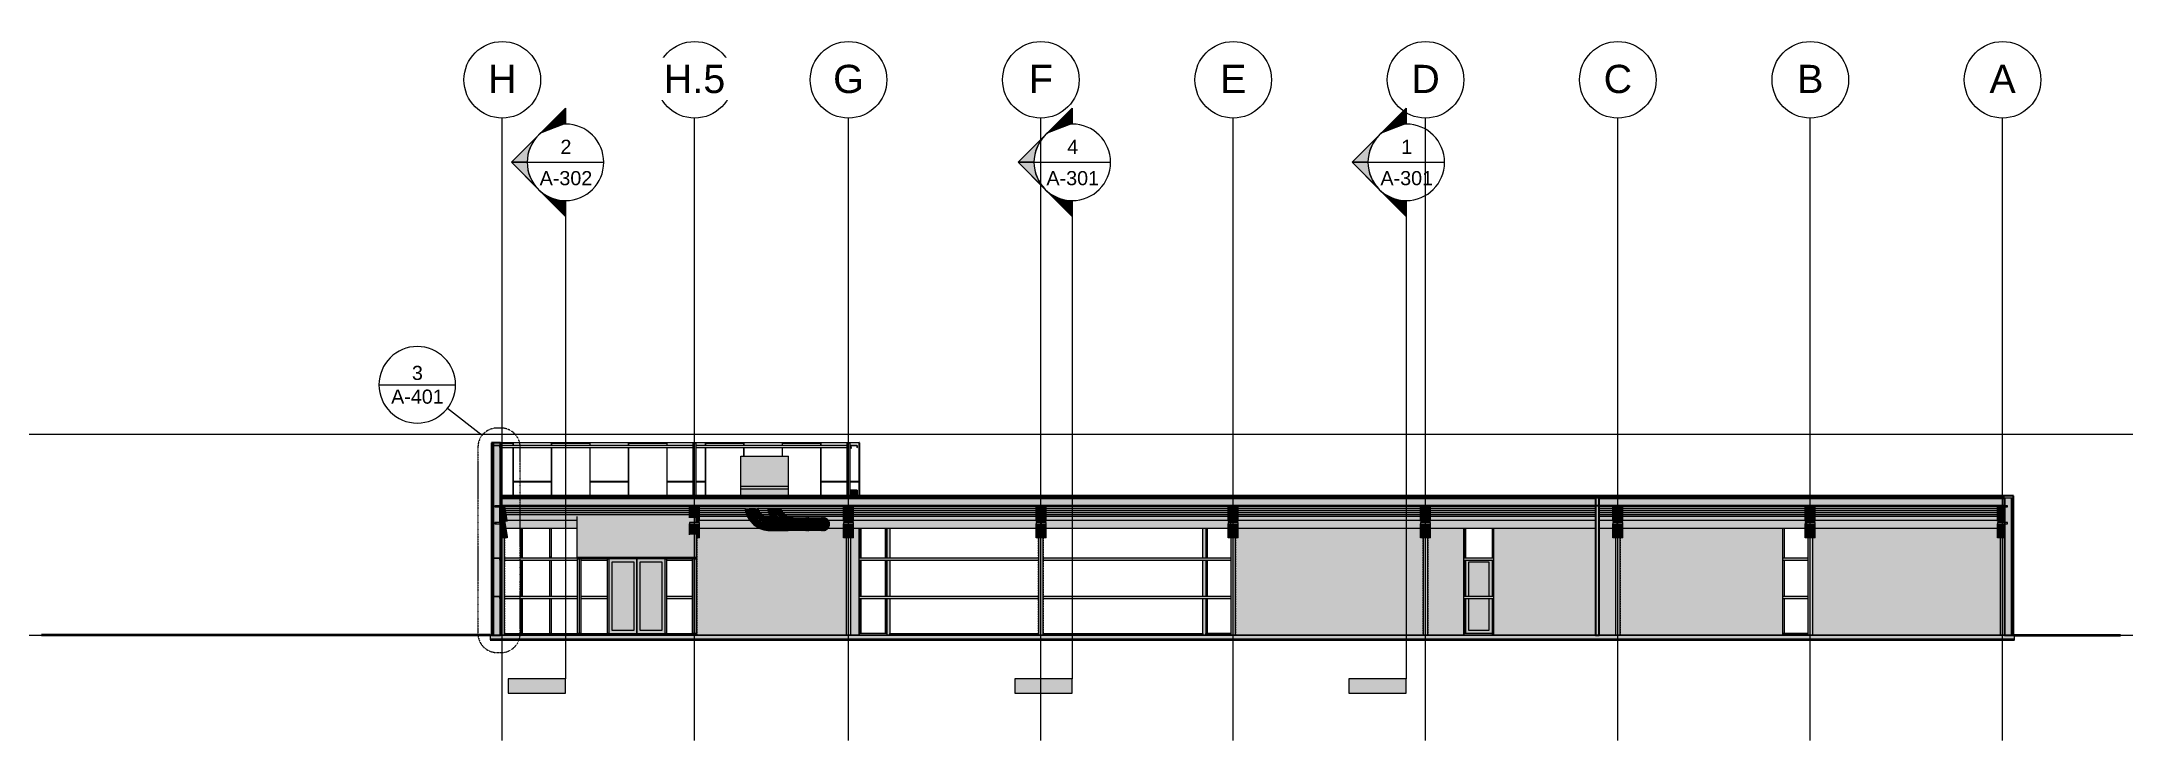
# Model space of a CAD drawing. Header units: inches. Extents: x -27425 to 3657, y -265 to 853.
# Drawn here: x -23362 to -20755, y -132 to 745 of the extents above; entities that cross this region are included whole.
import ezdxf

# ---------------------------------------------------------------- set-up
doc = ezdxf.new("R2010")
doc.units = ezdxf.units.IN
doc.header["$MEASUREMENT"] = 0
for name, pattern in [('Dash Dot 3_16_', [0.3125, 0.1875, -0.0625, 0, -0.0625]), ('Grid Line 1_2_', [0.875, 0.5, -0.125, 0.125, -0.125]), ('Hidden 1_8_', [0.1875, 0.125, -0.0625])]:
    doc.linetypes.add(name, pattern=pattern)
for name, color, linetype, lineweight in [('A-ANNO-SYMB', 150, 'Continuous', 9), ('A-CLNG', 13, 'Continuous', 9), ('A-DOOR', 31, 'Continuous', 9), ('A-FLOR-LEVL', 51, 'Continuous', 9), ('A-GLAZ-CWMG', 51, 'Continuous', 9), ('A-ROOF', 132, 'Continuous', 9), ('A-WALL', 113, 'Continuous', 9), ('A-WALL-PATT', 111, 'Continuous', 25), ('C-BLDG-PADS', 91, 'Continuous', 9), ('C-TOPO', 7, 'Continuous', 9), ('G-ANNO-SYMB', 111, 'Continuous', 9), ('I-WALL', 2, 'Continuous', 9), ('L-SITE-WALL', 31, 'Continuous', 9), ('M-EQPM', 50, 'Continuous', 9), ('M-HVAC-DUCT', 70, 'Continuous', 9), ('M-HVAC-DUCT-ANNO', 70, 'Continuous', 9), ('S-BEAM', 12, 'Continuous', 9), ('S-COLS', 52, 'Continuous', 9), ('S-GRID', 1, 'Continuous', 9), ('S-GRID-IDEN', 1, 'Continuous', 9)]:
    doc.layers.add(name, color=color, linetype=linetype, lineweight=lineweight)
doc.styles.add('Arial_1', font='arial.ttf', dxfattribs={"height": 35.407186})
doc.styles.add('Arial_2', font='arial.ttf', dxfattribs={"height": 17.703593})
pattern_1 = [(45, (-21811.89, 94.61), (-19.007, 19.007), []), (45, (-21811.89, 123.41), (-19.007, 19.007), [])]
pattern_2 = [(0, (-21811.89, 94.61), (0, 24), []), (90, (-21811.89, 94.61), (-24, 1e-15), [])]
pattern_3 = [(0, (-21811.89, 94.61), (61.44, 15.36), [2.534, -43.546, 2.534, -43.546, -245.76]), (0, (-21811.89, 94.61), (61.44, 15.36), [-92.16, 2.534, -89.626, 2.534, -43.546, -107.52]), (0, (-21811.89, 94.61), (61.44, 15.36), [-230.4, 2.534, -28.186, 2.534, -74.266]), (120, (-21788.85, 102.29), (-44.02215, 45.5286), [2.534, -43.546, 2.534, -43.546, -245.76]), (120, (-21788.85, 102.29), (-44.02215, 45.5286), [-92.16, 2.534, -89.626, 2.534, -43.546, -107.52]), (120, (-21788.85, 102.29), (-44.02215, 45.5286), [-230.4, 2.534, -28.186, 2.534, -74.266]), (240, (-21781.17, 133.01), (-17.41785, -60.8886), [2.534, -43.546, 2.534, -43.546, -245.76]), (240, (-21781.17, 133.01), (-17.41785, -60.8886), [-92.16, 2.534, -89.626, 2.534, -43.546, -107.52]), (240, (-21781.17, 133.01), (-17.41785, -60.8886), [-230.4, 2.534, -28.186, 2.534, -74.266])]

msp = doc.modelspace()

# ---------------------------------------------------------------- texts
at = {"layer": 'A-ANNO-SYMB', "char_height": 17.7, "attachment_point": 2, "line_spacing_factor": 0.938532, "style": 'Arial_2'}
for s, insert, width in [('3', (-22890.7, 337.9), 16.416), ('A-401', (-22890.7, 308.1), 78.624)]:
    msp.add_mtext(s, dxfattribs=dict(at, insert=insert, width=width))
at = {"layer": 'G-ANNO-SYMB', "char_height": 17.7, "attachment_point": 2, "line_spacing_factor": 0.938532, "style": 'Arial_2'}
for s, insert, width in [('2', (-22704.4, 621.5), 16.416), ('4', (-22068.8, 621.5), 16.416), ('1', (-21649.9, 621.5), 16.416), ('A-302', (-22704.4, 582.2), 78.624), ('A-301', (-22068.8, 582.2), 78.624), ('A-301', (-21649.9, 582.2), 78.624)]:
    msp.add_mtext(s, dxfattribs=dict(at, insert=insert, width=width))

# ---------------------------------------------------------------- blocks, each defined once
blk = doc.blocks.new('HSS-Hollow Structural Section-Column - HSS6X6X1_4-934630-Section 15')
at = {"layer": 'S-COLS', "linetype": 'Hidden 1_8_'}
for p, q in [((-22352.8, 143.1), (-22352.8, 141.2)), ((-22347.3, 141.2), (-22347.3, 143.1)), ((-22352.8, 122), (-22352.8, 0)), ((-22347.3, 0), (-22347.3, 122))]:
    blk.add_line(p, q, dxfattribs=at)
blk = doc.blocks.new('HSS-Hollow Structural Section-Column - HSS6X6X1_4-767110-Section 15')
at = {"layer": 'S-COLS', "linetype": 'Hidden 1_8_'}
for p, q in [((-21146.6, 142.2), (-21146.6, 143.1)), ((-21146.6, 141.2), (-21146.6, 142.1)), ((-21141, 143.1), (-21141, 141.2)), ((-21146.6, 0), (-21146.6, 122)), ((-21141, 122), (-21141, 0))]:
    blk.add_line(p, q, dxfattribs=at)
blk = doc.blocks.new('HSS-Hollow Structural Section-Column - HSS6X6X1_4-V1-Section 15')
at = {"layer": 'S-COLS', "linetype": 'Hidden 1_8_'}
for p, q in [((-21387.8, 141.2), (-21387.8, 143.1)), ((-21382.3, 143.1), (-21382.3, 141.2)), ((-21387.8, 0), (-21387.8, 122)), ((-21382.3, 122), (-21382.3, 0))]:
    blk.add_line(p, q, dxfattribs=at)
blk = doc.blocks.new('W-Wide Flange - W21X166-782998-Section 15')
at = {"layer": 'S-BEAM'}
h = blk.add_hatch(dxfattribs=at)
h.set_pattern_fill('FP_1', color=256, style=0, pattern_type=2)
h.set_pattern_definition(pattern_1)
h.paths.add_polyline_path([(-21863.4, 139.8), (-21861.4, 139.8), (-21861.4, 141.2), (-21866.5, 141.2), (-21866.8, 141.4), (-21867.1, 141.7), (-21867.2, 142.1), (-21867.2, 160.3), (-21867, 160.7), (-21866.7, 160.9), (-21866.3, 161), (-21861.4, 161), (-21861.4, 162.4), (-21873.8, 162.4), (-21873.8, 161), (-21868.6, 161), (-21868.3, 160.8), (-21868, 160.5), (-21867.9, 160.1), (-21868, 141.9), (-21868.1, 141.5), (-21868.4, 141.3), (-21868.8, 141.2), (-21873.8, 141.2), (-21873.8, 139.8)], flags=0)
for points in [[(-21868.8, 143.1), (-21868.8, 161), (-21873.8, 160.9), (-21873.8, 143.1)], [(-21867.9, 142.2), (-21868, 160.3), (-21868.2, 160.7), (-21868.4, 160.9), (-21868.8, 161), (-21868.8, 143.1), (-21868.4, 143), (-21868, 142.7), (-21868, 142.4)], [(-21867.2, 142.2), (-21867.1, 142.7), (-21866.7, 143), (-21866.3, 143.1), (-21866.3, 161), (-21866.7, 160.9), (-21867, 160.7), (-21867.2, 160.3), (-21867.2, 160.1), (-21867.2, 146.5)], [(-21863.4, 143.1), (-21861.4, 143.1), (-21861.4, 161), (-21866.3, 161), (-21866.3, 143.1)], [(-21861.4, 122), (-21861.4, 139.8), (-21873.8, 139.8), (-21873.8, 122), (-21863.4, 122)]]:
    blk.add_hatch(color=256, dxfattribs=at).paths.add_polyline_path(points, flags=0)
at = {"layer": 'S-BEAM', "lineweight": 15}
for p, q in [((-21861.4, 162.4), (-21873.8, 162.4)), ((-21873.8, 162.4), (-21873.8, 161)), ((-21873.8, 161), (-21868.8, 161)), ((-21867.9, 160.1), (-21867.9, 142.1)), ((-21867.2, 142.1), (-21867.2, 160.1)), ((-21866.3, 161), (-21861.4, 161)), ((-21861.4, 161), (-21861.4, 162.4)), ((-21868.8, 141.2), (-21873.8, 141.2)), ((-21873.8, 141.2), (-21873.8, 139.8)), ((-21873.8, 139.8), (-21861.4, 139.8)), ((-21861.4, 141.2), (-21866.3, 141.2)), ((-21861.4, 139.8), (-21861.4, 141.2))]:
    blk.add_line(p, q, dxfattribs=at)
at = {"layer": 'S-BEAM'}
for p, q in [((-21873.8, 143.1), (-21873.8, 161)), ((-21861.4, 143.1), (-21861.4, 161)), ((-21868.8, 143.1), (-21873.8, 143.1)), ((-21873.8, 122), (-21873.8, 139.8)), ((-21861.4, 143.1), (-21866.3, 143.1)), ((-21861.4, 122), (-21861.4, 139.8)), ((-21861.4, 122), (-21873.8, 122))]:
    blk.add_line(p, q, dxfattribs=at)
at = {"layer": 'S-BEAM', "lineweight": 15, "flags": 128}
for points in [[(-21868.8, 161), (-21868.6, 161), (-21868.4, 160.9), (-21868.3, 160.8), (-21868.1, 160.7), (-21868, 160.5), (-21868, 160.3), (-21867.9, 160.1)], [(-21867.2, 160.1), (-21867.2, 160.3), (-21867.1, 160.5), (-21867, 160.7), (-21866.8, 160.8), (-21866.7, 160.9), (-21866.5, 161), (-21866.3, 161)], [(-21867.9, 142.1), (-21868, 141.9), (-21868, 141.7), (-21868.1, 141.5), (-21868.3, 141.4), (-21868.4, 141.3), (-21868.6, 141.2), (-21868.8, 141.2)], [(-21866.3, 141.2), (-21866.5, 141.2), (-21866.7, 141.3), (-21866.8, 141.4), (-21867, 141.5), (-21867.1, 141.7), (-21867.2, 141.9), (-21867.2, 142.1)]]:
    blk.add_lwpolyline(points, dxfattribs=at)
at = {"layer": 'S-BEAM'}
for centre, start_param, end_param in [((-21868.8, 142.2), 0, 1.570796), ((-21866.3, 142.2), 1.570796, 3.141593)]:
    blk.add_ellipse(centre, major_axis=(0.89, 0), ratio=0.999133, start_param=start_param, end_param=end_param, dxfattribs=at)
blk = doc.blocks.new('W-Wide Flange - W21X166-V2-Section 15')
at = {"layer": 'S-BEAM'}
h = blk.add_hatch(dxfattribs=at)
h.set_pattern_fill('FP_1', color=256, style=0, pattern_type=2)
h.set_pattern_definition(pattern_1)
h.paths.add_polyline_path([(-21632.5, 139.8), (-21620.1, 139.8), (-21620.1, 141.2), (-21625.2, 141.2), (-21625.6, 141.4), (-21625.8, 141.7), (-21625.9, 142.1), (-21625.9, 160.3), (-21625.7, 160.7), (-21625.4, 160.9), (-21625, 161), (-21620.1, 161), (-21620.1, 162.4), (-21632.5, 162.4), (-21632.5, 161), (-21627.4, 161), (-21627, 160.8), (-21626.8, 160.5), (-21626.7, 160.1), (-21626.7, 141.9), (-21626.9, 141.5), (-21627.2, 141.3), (-21627.6, 141.2), (-21632.5, 141.2)], flags=0)
for points in [[(-21627.6, 143.1), (-21627.6, 161), (-21632.5, 160.9), (-21632.5, 143.1)], [(-21626.7, 142.2), (-21626.7, 160.3), (-21626.9, 160.7), (-21627.2, 160.9), (-21627.6, 161), (-21627.6, 143.1), (-21627.1, 143), (-21626.8, 142.7), (-21626.7, 142.4)], [(-21625.9, 142.2), (-21625.8, 142.7), (-21625.5, 143), (-21625, 143.1), (-21625, 161), (-21625.5, 160.9), (-21625.7, 160.7), (-21625.9, 160.3), (-21625.9, 160.1), (-21625.9, 146.5)], [(-21625, 143.1), (-21620.1, 143.1), (-21620.1, 161), (-21625, 161), (-21625, 155.2)], [(-21620.1, 122), (-21620.1, 139.8), (-21632.5, 139.8), (-21632.5, 122)]]:
    blk.add_hatch(color=256, dxfattribs=at).paths.add_polyline_path(points, flags=0)
at = {"layer": 'S-BEAM', "lineweight": 15}
for p, q in [((-21620.1, 162.4), (-21632.5, 162.4)), ((-21632.5, 162.4), (-21632.5, 161)), ((-21632.5, 161), (-21627.6, 161)), ((-21626.7, 160.1), (-21626.7, 142.1)), ((-21625.9, 142.1), (-21625.9, 160.1)), ((-21625, 161), (-21620.1, 161)), ((-21620.1, 161), (-21620.1, 162.4)), ((-21627.6, 141.2), (-21632.5, 141.2)), ((-21632.5, 141.2), (-21632.5, 139.8)), ((-21632.5, 139.8), (-21620.1, 139.8)), ((-21620.1, 141.2), (-21625, 141.2)), ((-21620.1, 139.8), (-21620.1, 141.2))]:
    blk.add_line(p, q, dxfattribs=at)
at = {"layer": 'S-BEAM'}
for p, q in [((-21632.5, 143.1), (-21632.5, 161)), ((-21620.1, 143.1), (-21620.1, 161)), ((-21627.6, 143.1), (-21632.5, 143.1)), ((-21632.5, 122), (-21632.5, 139.8)), ((-21620.1, 143.1), (-21625, 143.1)), ((-21620.1, 122), (-21620.1, 139.8)), ((-21620.1, 122), (-21632.5, 122))]:
    blk.add_line(p, q, dxfattribs=at)
at = {"layer": 'S-BEAM', "lineweight": 15, "flags": 128}
for points in [[(-21627.6, 161), (-21627.4, 161), (-21627.2, 160.9), (-21627, 160.8), (-21626.9, 160.7), (-21626.8, 160.5), (-21626.7, 160.3), (-21626.7, 160.1)], [(-21625.9, 160.1), (-21625.9, 160.3), (-21625.8, 160.5), (-21625.7, 160.7), (-21625.6, 160.8), (-21625.4, 160.9), (-21625.2, 161), (-21625, 161)], [(-21626.7, 142.1), (-21626.7, 141.9), (-21626.8, 141.7), (-21626.9, 141.5), (-21627, 141.4), (-21627.2, 141.3), (-21627.4, 141.2), (-21627.6, 141.2)], [(-21625, 141.2), (-21625.2, 141.2), (-21625.4, 141.3), (-21625.6, 141.4), (-21625.7, 141.5), (-21625.8, 141.7), (-21625.9, 141.9), (-21625.9, 142.1)]]:
    blk.add_lwpolyline(points, dxfattribs=at)
at = {"layer": 'S-BEAM'}
for centre, start_param, end_param in [((-21627.6, 142.2), 0, 1.570796), ((-21625, 142.2), 1.570796, 3.141593)]:
    blk.add_ellipse(centre, major_axis=(0.89, 0), ratio=0.999133, start_param=start_param, end_param=end_param, dxfattribs=at)
blk = doc.blocks.new('W-Wide Flange - W21X166-772880-Section 15')
at = {"layer": 'S-BEAM'}
h = blk.add_hatch(dxfattribs=at)
h.set_pattern_fill('FP_1', color=256, style=0, pattern_type=2)
h.set_pattern_definition(pattern_1)
h.paths.add_polyline_path([(-21391.3, 139.8), (-21378.9, 139.8), (-21378.9, 141.2), (-21384, 141.2), (-21384.3, 141.4), (-21384.6, 141.7), (-21384.7, 142.1), (-21384.7, 160.3), (-21384.5, 160.7), (-21384.2, 160.9), (-21383.8, 161), (-21378.9, 161), (-21378.9, 162.4), (-21391.3, 162.4), (-21391.3, 161), (-21386.1, 161), (-21385.8, 160.8), (-21385.5, 160.5), (-21385.4, 160.1), (-21385.5, 141.9), (-21385.6, 141.5), (-21385.9, 141.3), (-21386.3, 141.2), (-21391.3, 141.2)], flags=0)
for points in [[(-21386.3, 143.1), (-21386.3, 161), (-21391.3, 160.9), (-21391.3, 143.1)], [(-21385.4, 142.2), (-21385.5, 160.3), (-21385.7, 160.7), (-21385.9, 160.9), (-21386.3, 161), (-21386.3, 143.1), (-21385.9, 143), (-21385.5, 142.7), (-21385.5, 142.4)], [(-21384.7, 142.2), (-21384.6, 142.7), (-21384.2, 143), (-21383.8, 143.1), (-21383.8, 161), (-21384.2, 160.9), (-21384.5, 160.7), (-21384.7, 160.3), (-21384.7, 160.1), (-21384.7, 146.5)], [(-21383.8, 143.1), (-21378.9, 143.1), (-21378.9, 161), (-21383.8, 161), (-21383.8, 155.2)], [(-21378.9, 122), (-21378.9, 139.8), (-21391.3, 139.8), (-21391.3, 122)]]:
    blk.add_hatch(color=256, dxfattribs=at).paths.add_polyline_path(points, flags=0)
at = {"layer": 'S-BEAM', "lineweight": 15}
for p, q in [((-21378.9, 162.4), (-21391.3, 162.4)), ((-21391.3, 162.4), (-21391.3, 161)), ((-21391.3, 161), (-21386.3, 161)), ((-21385.4, 160.1), (-21385.4, 142.1)), ((-21384.7, 142.1), (-21384.7, 160.1)), ((-21383.8, 161), (-21378.9, 161)), ((-21378.9, 161), (-21378.9, 162.4)), ((-21386.3, 141.2), (-21391.3, 141.2)), ((-21391.3, 141.2), (-21391.3, 139.8)), ((-21391.3, 139.8), (-21378.9, 139.8)), ((-21378.9, 141.2), (-21383.8, 141.2)), ((-21378.9, 139.8), (-21378.9, 141.2))]:
    blk.add_line(p, q, dxfattribs=at)
at = {"layer": 'S-BEAM'}
for p, q in [((-21391.3, 143.1), (-21391.3, 161)), ((-21378.9, 143.1), (-21378.9, 161)), ((-21386.3, 143.1), (-21391.3, 143.1)), ((-21391.3, 122), (-21391.3, 139.8)), ((-21378.9, 143.1), (-21383.8, 143.1)), ((-21378.9, 122), (-21378.9, 139.8)), ((-21378.9, 122), (-21391.3, 122))]:
    blk.add_line(p, q, dxfattribs=at)
at = {"layer": 'S-BEAM', "lineweight": 15, "flags": 128}
for points in [[(-21386.3, 161), (-21386.1, 161), (-21385.9, 160.9), (-21385.8, 160.8), (-21385.6, 160.7), (-21385.5, 160.5), (-21385.5, 160.3), (-21385.4, 160.1)], [(-21384.7, 160.1), (-21384.7, 160.3), (-21384.6, 160.5), (-21384.5, 160.7), (-21384.3, 160.8), (-21384.2, 160.9), (-21384, 161), (-21383.8, 161)], [(-21385.4, 142.1), (-21385.5, 141.9), (-21385.5, 141.7), (-21385.6, 141.5), (-21385.8, 141.4), (-21385.9, 141.3), (-21386.1, 141.2), (-21386.3, 141.2)], [(-21383.8, 141.2), (-21384, 141.2), (-21384.2, 141.3), (-21384.3, 141.4), (-21384.5, 141.5), (-21384.6, 141.7), (-21384.7, 141.9), (-21384.7, 142.1)]]:
    blk.add_lwpolyline(points, dxfattribs=at)
at = {"layer": 'S-BEAM'}
for centre, start_param, end_param in [((-21386.3, 142.2), 0, 1.570796), ((-21383.8, 142.2), 1.570796, 3.141593)]:
    blk.add_ellipse(centre, major_axis=(0.89, 0), ratio=0.999133, start_param=start_param, end_param=end_param, dxfattribs=at)
blk = doc.blocks.new('W-Wide Flange - W21X166-V3-Section 15')
at = {"layer": 'S-BEAM'}
h = blk.add_hatch(dxfattribs=at)
h.set_pattern_fill('FP_1', color=256, style=0, pattern_type=2)
h.set_pattern_definition(pattern_1)
h.paths.add_polyline_path([(-21137.6, 139.8), (-21137.6, 141.2), (-21142.7, 141.2), (-21143.1, 141.4), (-21143.3, 141.7), (-21143.4, 142.1), (-21143.4, 160.3), (-21143.2, 160.7), (-21142.9, 160.9), (-21142.5, 161), (-21137.6, 161), (-21137.6, 162.4), (-21150, 162.4), (-21150, 161), (-21144.9, 161), (-21144.5, 160.8), (-21144.3, 160.5), (-21144.2, 160.1), (-21144.2, 141.9), (-21144.4, 141.5), (-21144.7, 141.3), (-21145.1, 141.2), (-21150, 141.2), (-21150, 139.8)], flags=0)
for points in [[(-21146.9, 143.1), (-21145.1, 143.1), (-21145.1, 144.9), (-21146.9, 144.9), (-21146.9, 145.1), (-21145.1, 145.1), (-21145.1, 161), (-21150, 161), (-21150, 143.1), (-21147.1, 143.1), (-21147.1, 144.9), (-21146.9, 144.9), (-21146.9, 143.1)], [(-21139.2, 143.1), (-21139.2, 144.9), (-21139.1, 144.9), (-21139.1, 143.1), (-21137.6, 143.1), (-21137.6, 161), (-21142.5, 161), (-21142.5, 145.1), (-21139.2, 145.1), (-21139.2, 144.9), (-21142.5, 144.9), (-21142.5, 143.1)], [(-21137.6, 122), (-21137.6, 139.8), (-21150, 139.8), (-21150, 122)]]:
    blk.add_hatch(color=256, dxfattribs=at).paths.add_polyline_path(points, flags=0)
h = blk.add_hatch(color=256, dxfattribs=at)
h.paths.add_polyline_path([(-21144.2, 142.2), (-21144.2, 144.9), (-21145.1, 144.9), (-21145.1, 143.1), (-21144.6, 143), (-21144.3, 142.7), (-21144.2, 142.4)], flags=0)
h.paths.add_polyline_path([(-21144.3, 145.1), (-21144.2, 145.1), (-21144.2, 160.3), (-21144.4, 160.7), (-21144.7, 160.9), (-21145.1, 161), (-21145, 145.1), (-21144.3, 145.1)], flags=0)
h = blk.add_hatch(color=256, dxfattribs=at)
h.paths.add_polyline_path([(-21143.4, 142.2), (-21143.3, 142.7), (-21143, 143), (-21142.5, 143.1), (-21142.6, 144.9), (-21143.4, 144.9)], flags=0)
h.paths.add_polyline_path([(-21143.4, 145.1), (-21142.5, 145.1), (-21142.5, 161), (-21143, 160.9), (-21143.2, 160.7), (-21143.4, 160.3), (-21143.4, 160.1), (-21143.4, 145.1)], flags=0)
at = {"layer": 'S-BEAM', "lineweight": 15}
for p, q in [((-21137.6, 162.4), (-21150, 162.4)), ((-21150, 162.4), (-21150, 161)), ((-21150, 161), (-21145.1, 161)), ((-21144.2, 160.1), (-21144.2, 142.1)), ((-21143.4, 142.1), (-21143.4, 160.1)), ((-21142.5, 161), (-21137.6, 161)), ((-21137.6, 161), (-21137.6, 162.4)), ((-21145.1, 141.2), (-21150, 141.2)), ((-21150, 141.2), (-21150, 139.8)), ((-21150, 139.8), (-21137.6, 139.8)), ((-21137.6, 141.2), (-21142.5, 141.2)), ((-21137.6, 139.8), (-21137.6, 141.2))]:
    blk.add_line(p, q, dxfattribs=at)
at = {"layer": 'S-BEAM'}
for p, q in [((-21150, 143.1), (-21150, 161)), ((-21137.6, 143.1), (-21137.6, 161)), ((-21147.1, 143.1), (-21150, 143.1)), ((-21150, 122), (-21150, 139.8)), ((-21145.1, 143.1), (-21146.9, 143.1)), ((-21139.2, 143.1), (-21142.5, 143.1)), ((-21137.6, 143.1), (-21139.1, 143.1)), ((-21137.6, 122), (-21137.6, 139.8)), ((-21137.6, 122), (-21150, 122))]:
    blk.add_line(p, q, dxfattribs=at)
at = {"layer": 'S-BEAM', "lineweight": 15, "flags": 128}
for points in [[(-21145.1, 161), (-21144.9, 161), (-21144.7, 160.9), (-21144.5, 160.8), (-21144.4, 160.7), (-21144.3, 160.5), (-21144.2, 160.3), (-21144.2, 160.1)], [(-21143.4, 160.1), (-21143.4, 160.3), (-21143.3, 160.5), (-21143.2, 160.7), (-21143.1, 160.8), (-21142.9, 160.9), (-21142.7, 161), (-21142.5, 161)], [(-21144.2, 142.1), (-21144.2, 141.9), (-21144.3, 141.7), (-21144.4, 141.5), (-21144.5, 141.4), (-21144.7, 141.3), (-21144.9, 141.2), (-21145.1, 141.2)], [(-21142.5, 141.2), (-21142.7, 141.2), (-21142.9, 141.3), (-21143.1, 141.4), (-21143.2, 141.5), (-21143.3, 141.7), (-21143.4, 141.9), (-21143.4, 142.1)]]:
    blk.add_lwpolyline(points, dxfattribs=at)
at = {"layer": 'S-BEAM'}
for centre, start_param, end_param in [((-21145.1, 142.2), 0, 1.570796), ((-21142.5, 142.2), 1.570796, 3.141593)]:
    blk.add_ellipse(centre, major_axis=(0.89, 0), ratio=0.999133, start_param=start_param, end_param=end_param, dxfattribs=at)
blk = doc.blocks.new('HSS-Hollow Structural Section-Column - HSS6X6X1_4-556726-Section 15')
at = {"layer": 'S-COLS', "linetype": 'Hidden 1_8_'}
for p, q in [((-22111.6, 141.2), (-22111.6, 143.1)), ((-22106, 143.1), (-22106, 141.2)), ((-22111.6, 0), (-22111.6, 122)), ((-22106, 122), (-22106, 0))]:
    blk.add_line(p, q, dxfattribs=at)
blk = doc.blocks.new('W-Wide Flange - W21X166-782968-Section 15')
at = {"layer": 'S-BEAM'}
h = blk.add_hatch(dxfattribs=at)
h.set_pattern_fill('FP_1', color=256, style=0, pattern_type=2)
h.set_pattern_definition(pattern_1)
h.paths.add_polyline_path([(-22102.2, 139.8), (-22102.2, 141.2), (-22107.4, 141.2), (-22107.7, 141.4), (-22108, 141.7), (-22108.1, 142.1), (-22108, 160.3), (-22107.9, 160.7), (-22107.6, 160.9), (-22107.2, 161), (-22102.2, 161), (-22102.2, 162.4), (-22114.6, 162.4), (-22114.6, 161), (-22109.5, 161), (-22109.2, 160.8), (-22108.9, 160.5), (-22108.8, 160.1), (-22108.8, 141.9), (-22109, 141.5), (-22109.3, 141.3), (-22109.7, 141.2), (-22114.6, 141.2), (-22114.6, 139.8), (-22109.2, 139.8)], flags=0)
for points in [[(-22109.7, 143.1), (-22109.7, 161), (-22114.6, 160.9), (-22114.6, 143.1)], [(-22108.8, 142.2), (-22108.8, 160.3), (-22109.1, 160.7), (-22109.3, 160.9), (-22109.7, 161), (-22109.7, 143.1), (-22109.3, 143), (-22108.9, 142.7), (-22108.8, 142.4)], [(-22108.1, 142.2), (-22107.9, 142.7), (-22107.6, 143), (-22107.2, 143.1), (-22107.2, 161), (-22107.6, 160.9), (-22107.9, 160.7), (-22108, 160.3), (-22108.1, 160.1), (-22108.1, 146.5)], [(-22102.2, 143.1), (-22102.2, 161), (-22107.2, 161), (-22107.2, 143.1)], [(-22102.2, 122), (-22102.2, 139.8), (-22114.6, 139.8), (-22114.6, 122), (-22109.2, 122)]]:
    blk.add_hatch(color=256, dxfattribs=at).paths.add_polyline_path(points, flags=0)
at = {"layer": 'S-BEAM', "lineweight": 15}
for p, q in [((-22102.2, 162.4), (-22114.6, 162.4)), ((-22114.6, 162.4), (-22114.6, 161)), ((-22114.6, 161), (-22109.7, 161)), ((-22108.8, 160.1), (-22108.8, 142.1)), ((-22108.1, 142.1), (-22108.1, 160.1)), ((-22107.2, 161), (-22102.2, 161)), ((-22102.2, 161), (-22102.2, 162.4)), ((-22109.7, 141.2), (-22114.6, 141.2)), ((-22114.6, 141.2), (-22114.6, 139.8)), ((-22114.6, 139.8), (-22102.2, 139.8)), ((-22102.2, 141.2), (-22107.2, 141.2)), ((-22102.2, 139.8), (-22102.2, 141.2))]:
    blk.add_line(p, q, dxfattribs=at)
at = {"layer": 'S-BEAM'}
for p, q in [((-22114.6, 143.1), (-22114.6, 161)), ((-22102.2, 143.1), (-22102.2, 161)), ((-22109.7, 143.1), (-22114.6, 143.1)), ((-22114.6, 122), (-22114.6, 139.8)), ((-22102.2, 143.1), (-22107.2, 143.1)), ((-22102.2, 122), (-22102.2, 139.8)), ((-22102.2, 122), (-22114.6, 122))]:
    blk.add_line(p, q, dxfattribs=at)
at = {"layer": 'S-BEAM', "lineweight": 15, "flags": 128}
for points in [[(-22109.7, 161), (-22109.5, 161), (-22109.3, 160.9), (-22109.2, 160.8), (-22109, 160.7), (-22108.9, 160.5), (-22108.8, 160.3), (-22108.8, 160.1)], [(-22108.1, 160.1), (-22108, 160.3), (-22108, 160.5), (-22107.9, 160.7), (-22107.7, 160.8), (-22107.6, 160.9), (-22107.4, 161), (-22107.2, 161)], [(-22108.8, 142.1), (-22108.8, 141.9), (-22108.9, 141.7), (-22109, 141.5), (-22109.2, 141.4), (-22109.3, 141.3), (-22109.5, 141.2), (-22109.7, 141.2)], [(-22107.2, 141.2), (-22107.4, 141.2), (-22107.6, 141.3), (-22107.7, 141.4), (-22107.9, 141.5), (-22108, 141.7), (-22108, 141.9), (-22108.1, 142.1)]]:
    blk.add_lwpolyline(points, dxfattribs=at)
at = {"layer": 'S-BEAM'}
for centre, start_param, end_param in [((-22109.7, 142.2), 0, 1.570796), ((-22107.2, 142.2), 1.570796, 3.141593)]:
    blk.add_ellipse(centre, major_axis=(0.89, 0), ratio=0.999133, start_param=start_param, end_param=end_param, dxfattribs=at)
blk = doc.blocks.new('W-Wide Flange - W21X166-816541-Section 15')
at = {"layer": 'S-BEAM'}
h = blk.add_hatch(dxfattribs=at)
h.set_pattern_fill('FP_1', color=256, style=0, pattern_type=2)
h.set_pattern_definition(pattern_1)
h.paths.add_polyline_path([(-22343.9, 139.8), (-22343.9, 141.2), (-22349, 141.2), (-22349.3, 141.4), (-22349.6, 141.7), (-22349.7, 142.1), (-22349.7, 160.3), (-22349.5, 160.7), (-22349.2, 160.9), (-22348.8, 161), (-22343.9, 161), (-22343.9, 162.4), (-22356.3, 162.4), (-22356.3, 161), (-22351.1, 161), (-22350.8, 160.8), (-22350.5, 160.5), (-22350.4, 160.1), (-22350.5, 141.9), (-22350.6, 141.5), (-22350.9, 141.3), (-22351.3, 141.2), (-22356.3, 141.2), (-22356.3, 139.8), (-22355, 139.8)], flags=0)
for points in [[(-22355, 143.1), (-22351.3, 143.1), (-22351.3, 161), (-22356.3, 161), (-22356.3, 143.1)], [(-22350.4, 142.2), (-22350.5, 160.3), (-22350.7, 160.7), (-22350.9, 160.9), (-22351.3, 161), (-22351.3, 143.1), (-22350.9, 143), (-22350.5, 142.7), (-22350.5, 142.4)], [(-22349.7, 142.2), (-22349.6, 142.7), (-22349.2, 143), (-22348.8, 143.1), (-22348.8, 161), (-22349.2, 160.9), (-22349.5, 160.7), (-22349.7, 160.3), (-22349.7, 160.1), (-22349.7, 146.5)], [(-22348.8, 143.1), (-22343.9, 143.1), (-22343.9, 161), (-22348.8, 161), (-22348.8, 155.2)], [(-22343.9, 122), (-22343.9, 139.8), (-22356.3, 139.8), (-22356.3, 122), (-22355, 122)]]:
    blk.add_hatch(color=256, dxfattribs=at).paths.add_polyline_path(points, flags=0)
at = {"layer": 'S-BEAM', "lineweight": 15}
for p, q in [((-22343.9, 162.4), (-22356.3, 162.4)), ((-22356.3, 162.4), (-22356.3, 161)), ((-22356.3, 161), (-22351.3, 161)), ((-22350.4, 160.1), (-22350.4, 142.1)), ((-22349.7, 142.1), (-22349.7, 160.1)), ((-22348.8, 161), (-22343.9, 161)), ((-22343.9, 161), (-22343.9, 162.4)), ((-22351.3, 141.2), (-22356.3, 141.2)), ((-22356.3, 141.2), (-22356.3, 139.8)), ((-22356.3, 139.8), (-22343.9, 139.8)), ((-22343.9, 141.2), (-22348.8, 141.2)), ((-22343.9, 139.8), (-22343.9, 141.2))]:
    blk.add_line(p, q, dxfattribs=at)
at = {"layer": 'S-BEAM'}
for p, q in [((-22356.3, 143.1), (-22356.3, 161)), ((-22343.9, 143.1), (-22343.9, 161)), ((-22351.3, 143.1), (-22356.3, 143.1)), ((-22356.3, 122), (-22356.3, 139.8)), ((-22343.9, 143.1), (-22348.8, 143.1)), ((-22343.9, 122), (-22343.9, 139.8)), ((-22343.9, 122), (-22356.3, 122))]:
    blk.add_line(p, q, dxfattribs=at)
at = {"layer": 'S-BEAM', "lineweight": 15, "flags": 128}
for points in [[(-22351.3, 161), (-22351.1, 161), (-22350.9, 160.9), (-22350.8, 160.8), (-22350.6, 160.7), (-22350.5, 160.5), (-22350.5, 160.3), (-22350.4, 160.1)], [(-22349.7, 160.1), (-22349.7, 160.3), (-22349.6, 160.5), (-22349.5, 160.7), (-22349.3, 160.8), (-22349.2, 160.9), (-22349, 161), (-22348.8, 161)], [(-22350.4, 142.1), (-22350.5, 141.9), (-22350.5, 141.7), (-22350.6, 141.5), (-22350.8, 141.4), (-22350.9, 141.3), (-22351.1, 141.2), (-22351.3, 141.2)], [(-22348.8, 141.2), (-22349, 141.2), (-22349.2, 141.3), (-22349.3, 141.4), (-22349.5, 141.5), (-22349.6, 141.7), (-22349.7, 141.9), (-22349.7, 142.1)]]:
    blk.add_lwpolyline(points, dxfattribs=at)
at = {"layer": 'S-BEAM'}
for centre, start_param, end_param in [((-22351.3, 142.2), 0, 1.570796), ((-22348.8, 142.2), 1.570796, 3.141593)]:
    blk.add_ellipse(centre, major_axis=(0.89, 0), ratio=0.999133, start_param=start_param, end_param=end_param, dxfattribs=at)
blk = doc.blocks.new('Girt_C - 8_D-948188-Section 15')
at = {"layer": 'S-BEAM'}
h = blk.add_hatch(color=256, dxfattribs=at)
h.paths.add_polyline_path([(-22111.8, 48.4), (-22111.8, 48.6), (-22336.6, 48.5), (-22336.6, 48.4), (-22150.1, 48.4)], flags=0)
h.paths.add_polyline_path([(-22764.7, 48.4), (-22689.8, 48.4), (-22689.8, 48.6), (-22781.3, 48.5), (-22781.3, 48.4)], flags=0)
h.paths.add_polyline_path([(-22685.7, 48.4), (-22652.6, 48.5), (-22652.6, 48.6), (-22685.7, 48.5), (-22685.7, 48.5)], flags=0)
h.paths.add_polyline_path([(-21146.8, 48.4), (-21146.8, 48.6), (-21178.2, 48.5), (-21178.2, 48.4), (-21166.9, 48.4)], flags=0)
h.paths.add_polyline_path([(-22578.2, 48.4), (-22546.1, 48.4), (-22546.1, 48.6), (-22578.2, 48.5), (-22578.2, 48.5)], flags=0)
h.paths.add_polyline_path([(-22105.8, 48.4), (-21870.6, 48.4), (-21870.6, 48.6), (-22105.8, 48.5), (-22105.8, 48.4)], flags=0)
h.paths.add_polyline_path([(-21578.2, 48.4), (-21540.9, 48.4), (-21540.9, 48.6), (-21578.2, 48.5), (-21578.2, 48.4)], flags=0)
h = blk.add_hatch(color=256, dxfattribs=at)
h.paths.add_polyline_path([(-21146.8, 46), (-21146.8, 48.4), (-21178.2, 48.4), (-21178.2, 46), (-21166.9, 46)], flags=0)
h.paths.add_polyline_path([(-22764.7, 46), (-22689.8, 46), (-22689.8, 48.4), (-22781.3, 48.4), (-22781.3, 46)], flags=0)
h.paths.add_polyline_path([(-22685.7, 46), (-22652.6, 46), (-22652.6, 48.4), (-22685.7, 48.4)], flags=0)
h.paths.add_polyline_path([(-21540.9, 46), (-21540.9, 48.4), (-21578.2, 48.4), (-21578.2, 46), (-21576.6, 46)], flags=0)
h.paths.add_polyline_path([(-22578.2, 46), (-22546.1, 46), (-22546.1, 48.4), (-22578.2, 48.4)], flags=0)
h.paths.add_polyline_path([(-21870.6, 46), (-21870.6, 48.4), (-22105.8, 48.4), (-22105.8, 46), (-21904.3, 46)], flags=0)
h.paths.add_polyline_path([(-22336.6, 46), (-22111.8, 46), (-22111.8, 48.4), (-22336.6, 48.4)], flags=0)
h = blk.add_hatch(color=256, dxfattribs=at)
h.paths.add_polyline_path([(-21146.8, 45.5), (-21146.8, 46), (-21178.2, 46), (-21178.2, 45.5), (-21166.9, 45.5)], flags=0)
h.paths.add_polyline_path([(-22764.7, 45.5), (-22689.8, 45.5), (-22689.8, 46), (-22781.3, 46), (-22781.3, 45.5)], flags=0)
h.paths.add_polyline_path([(-22685.7, 45.5), (-22652.6, 45.5), (-22652.6, 46), (-22685.7, 46)], flags=0)
h.paths.add_polyline_path([(-21540.9, 45.5), (-21540.9, 46), (-21578.2, 46), (-21578.2, 45.5), (-21576.6, 45.5)], flags=0)
h.paths.add_polyline_path([(-22578.2, 45.5), (-22546.1, 45.5), (-22546.1, 46), (-22578.2, 46)], flags=0)
h.paths.add_polyline_path([(-21870.6, 45.5), (-21870.6, 46), (-22105.8, 46), (-22105.8, 45.5), (-21904.3, 45.5)], flags=0)
h.paths.add_polyline_path([(-22336.6, 45.5), (-22111.8, 45.5), (-22111.8, 46), (-22336.6, 46)], flags=0)
for p, q in [((-22689.8, 48.6), (-22781.3, 48.6)), ((-22781.3, 46), (-22689.8, 46)), ((-22689.8, 45.5), (-22781.3, 45.5)), ((-22652.6, 48.6), (-22685.7, 48.6)), ((-22685.7, 46), (-22652.6, 46)), ((-22652.6, 45.5), (-22685.7, 45.5)), ((-22546.1, 48.6), (-22578.2, 48.6)), ((-22578.2, 46), (-22546.1, 46)), ((-22546.1, 45.5), (-22578.2, 45.5)), ((-22111.8, 48.6), (-22336.6, 48.6)), ((-22336.6, 46), (-22111.8, 46)), ((-22111.8, 45.5), (-22336.6, 45.5)), ((-21870.6, 48.6), (-22105.8, 48.6)), ((-22105.8, 46), (-21870.6, 46)), ((-21870.6, 45.5), (-22105.8, 45.5)), ((-21540.9, 48.6), (-21578.2, 48.6)), ((-21578.2, 46), (-21540.9, 46)), ((-21540.9, 45.5), (-21578.2, 45.5)), ((-21146.8, 48.6), (-21178.2, 48.6)), ((-21178.2, 46), (-21146.8, 46)), ((-21146.8, 45.5), (-21178.2, 45.5))]:
    blk.add_line(p, q, dxfattribs=at)
blk = doc.blocks.new('Girt_C - 8_D-V4-Section 15')
at = {"layer": 'S-BEAM'}
h = blk.add_hatch(color=256, dxfattribs=at)
h.paths.add_polyline_path([(-22068.2, 96.6), (-21870.6, 96.7), (-21870.6, 96.8), (-22105.8, 96.8), (-22105.8, 96.6)], flags=0)
h.paths.add_polyline_path([(-22764.7, 96.6), (-22689.8, 96.6), (-22689.8, 96.8), (-22781.3, 96.8), (-22781.3, 96.6)], flags=0)
h.paths.add_polyline_path([(-22336.6, 96.6), (-22111.8, 96.7), (-22111.8, 96.8), (-22336.6, 96.8), (-22336.6, 96.7)], flags=0)
h.paths.add_polyline_path([(-21146.8, 96.6), (-21146.8, 96.8), (-21178.2, 96.7), (-21178.2, 96.6), (-21166.9, 96.6)], flags=0)
h.paths.add_polyline_path([(-21578.2, 96.6), (-21540.9, 96.6), (-21540.9, 96.8), (-21578.2, 96.7), (-21578.2, 96.7)], flags=0)
h = blk.add_hatch(color=256, dxfattribs=at)
h.paths.add_polyline_path([(-21146.8, 94.2), (-21146.8, 96.6), (-21178.2, 96.6), (-21178.2, 94.2), (-21166.9, 94.2)], flags=0)
h.paths.add_polyline_path([(-22764.7, 94.2), (-22689.8, 94.2), (-22689.8, 96.6), (-22781.3, 96.6), (-22781.3, 94.2)], flags=0)
h.paths.add_polyline_path([(-22685.7, 94.2), (-22652.6, 94.2), (-22652.6, 96), (-22685.7, 96)], flags=0)
h.paths.add_polyline_path([(-21540.9, 94.2), (-21540.9, 96.6), (-21578.2, 96.6), (-21578.2, 94.2), (-21576.6, 94.2)], flags=0)
h.paths.add_polyline_path([(-22578.2, 94.2), (-22546.1, 94.2), (-22546.1, 96), (-22578.2, 96)], flags=0)
h.paths.add_polyline_path([(-21870.6, 94.2), (-21870.6, 96.6), (-22105.8, 96.6), (-22105.8, 94.2), (-21904.3, 94.2)], flags=0)
h.paths.add_polyline_path([(-22336.6, 94.2), (-22111.8, 94.2), (-22111.8, 96.6), (-22336.6, 96.6)], flags=0)
h = blk.add_hatch(color=256, dxfattribs=at)
h.paths.add_polyline_path([(-21146.8, 93.8), (-21146.8, 94.2), (-21178.2, 94.2), (-21178.2, 93.8), (-21166.9, 93.8)], flags=0)
h.paths.add_polyline_path([(-21576.6, 93.8), (-21540.9, 93.8), (-21540.9, 94.2), (-21578.2, 94.2), (-21578.2, 93.8)], flags=0)
h.paths.add_polyline_path([(-22652.6, 93.8), (-22652.6, 94.2), (-22685.7, 94.2), (-22685.7, 93.8)], flags=0)
h.paths.add_polyline_path([(-22723.7, 93.8), (-22689.8, 93.8), (-22689.8, 94.2), (-22781.3, 94.2), (-22781.3, 93.8), (-22764.7, 93.8)], flags=0)
h.paths.add_polyline_path([(-22578.2, 93.8), (-22546.1, 93.8), (-22546.1, 94.2), (-22578.2, 94.2)], flags=0)
h.paths.add_polyline_path([(-21870.6, 93.8), (-21870.6, 94.2), (-22105.8, 94.2), (-22105.8, 93.8), (-21904.3, 93.8)], flags=0)
h.paths.add_polyline_path([(-22336.6, 93.8), (-22111.8, 93.8), (-22111.8, 94.2), (-22336.6, 94.2)], flags=0)
for p, q in [((-22689.8, 96.8), (-22781.3, 96.8)), ((-22781.3, 94.2), (-22689.8, 94.2)), ((-22689.8, 93.8), (-22781.3, 93.8)), ((-22685.7, 94.2), (-22652.6, 94.2)), ((-22652.6, 93.8), (-22685.7, 93.8)), ((-22578.2, 94.2), (-22546.1, 94.2)), ((-22546.1, 93.8), (-22578.2, 93.8)), ((-22111.8, 96.8), (-22336.6, 96.8)), ((-22336.6, 94.2), (-22111.8, 94.2)), ((-22111.8, 93.8), (-22336.6, 93.8)), ((-21870.6, 96.8), (-22105.8, 96.8)), ((-22105.8, 94.2), (-21870.6, 94.2)), ((-21870.6, 93.8), (-22105.8, 93.8)), ((-21540.9, 96.8), (-21578.2, 96.8)), ((-21578.2, 94.2), (-21540.9, 94.2)), ((-21540.9, 93.8), (-21578.2, 93.8)), ((-21146.8, 96.8), (-21178.2, 96.8)), ((-21178.2, 94.2), (-21146.8, 94.2)), ((-21146.8, 93.8), (-21178.2, 93.8))]:
    blk.add_line(p, q, dxfattribs=at)
blk = doc.blocks.new('Girt_C - 8_D-560231-Section 15')
at = {"layer": 'S-BEAM'}
h = blk.add_hatch(dxfattribs=at)
h.set_pattern_fill('FP_1', color=256, style=0, pattern_type=2)
h.set_pattern_definition(pattern_1)
h.paths.add_polyline_path([(-21139.6, 142), (-21139.1, 142.5), (-21139.1, 144.9), (-21139.2, 144.9), (-21139.2, 142.6), (-21139.7, 142.1)], flags=0)
h.paths.add_polyline_path([(-21146.5, 142), (-21146.4, 142.1), (-21146.9, 142.6), (-21146.9, 144.9), (-21147.1, 144.9), (-21147.1, 142.5)], flags=0)
h.paths.add_polyline_path([(-21139.2, 144.9), (-21139.2, 145.1), (-21146.9, 145.1), (-21146.9, 144.9), (-21146.4, 144.9)], flags=0)
at = {"layer": 'S-BEAM', "lineweight": 15}
for p, q in [((-21147.1, 144.9), (-21147.1, 142.5)), ((-21147.1, 142.5), (-21146.5, 142)), ((-21139.2, 145.1), (-21146.9, 145.1)), ((-21146.9, 142.6), (-21146.9, 144.9)), ((-21146.9, 144.9), (-21139.2, 144.9)), ((-21146.4, 142.1), (-21146.9, 142.6)), ((-21146.5, 142), (-21146.4, 142.1)), ((-21139.2, 142.6), (-21139.7, 142.1)), ((-21139.7, 142.1), (-21139.6, 142)), ((-21139.6, 142), (-21139.1, 142.5)), ((-21139.2, 144.9), (-21139.2, 142.6)), ((-21139.1, 142.5), (-21139.1, 144.9))]:
    blk.add_line(p, q, dxfattribs=at)
for centre, radius, start, end in [((-21146.9, 144.9), 0.188, 90, 180), ((-21146.9, 144.9), 0.0782, 90, 177.8773), ((-21139.2, 144.9), 0.188, 0, 90), ((-21139.2, 144.9), 0.0782, 3.0424, 90)]:
    blk.add_arc(centre, radius, start, end, dxfattribs=at)
blk = doc.blocks.new('HSS-Hollow Structural Section-Column - HSS6X6X1_4-556719-Section 15')
at = {"layer": 'S-COLS'}
h = blk.add_hatch(color=256, dxfattribs=at)
h.paths.add_polyline_path([(-22786.7, 0), (-22781.8, 0), (-22781.8, 122), (-22786.7, 122), (-22786.7, 6.1)], flags=0)
h.paths.add_polyline_path([(-22781.8, 141.2), (-22781.8, 143.1), (-22783.3, 143.1), (-22783.7, 142.9), (-22783.9, 142.5), (-22784, 141.6), (-22783.9, 141.2)], flags=0)
h = blk.add_hatch(color=256, dxfattribs=at)
h.paths.add_polyline_path([(-22781.5, 0), (-22781.3, 0), (-22781.4, 122), (-22781.8, 122), (-22781.8, 0)], flags=0)
h.paths.add_polyline_path([(-22781.8, 141.2), (-22781.3, 141.2), (-22781.4, 143.1), (-22781.8, 143.1), (-22781.8, 141.2)], flags=0)
at = {"layer": 'S-COLS', "linetype": 'Hidden 1_8_'}
for p, q in [((-22781.5, 143.1), (-22781.5, 141.2)), ((-22781.5, 122), (-22781.5, 0))]:
    blk.add_line(p, q, dxfattribs=at)
at = {"layer": 'S-COLS'}
for p, q in [((-22781.3, 141.2), (-22781.3, 143.1)), ((-22781.3, 0), (-22781.3, 122))]:
    blk.add_line(p, q, dxfattribs=at)
blk = doc.blocks.new('Girt_C - 8_D-948186-Section 15')
at = {"layer": 'S-BEAM', "lineweight": 15}
for p, q in [((-22795.3, 48.4), (-22795.3, 46)), ((-22795.3, 46), (-22794.7, 45.5)), ((-22795.2, 46.1), (-22795.2, 48.4)), ((-22794.7, 45.6), (-22795.2, 46.1)), ((-22787.5, 48.6), (-22795.1, 48.6)), ((-22795.1, 48.4), (-22787.5, 48.4)), ((-22794.7, 45.5), (-22794.7, 45.6)), ((-22787.4, 46.1), (-22787.9, 45.6)), ((-22787.9, 45.5), (-22787.3, 46)), ((-22787.9, 45.6), (-22787.9, 45.5)), ((-22787.4, 48.4), (-22787.4, 46.1)), ((-22787.3, 46), (-22787.3, 48.4))]:
    blk.add_line(p, q, dxfattribs=at)
for centre, radius, start, end in [((-22795.1, 48.4), 0.188, 90, 180), ((-22795.1, 48.4), 0.0782, 90, 176.9576), ((-22787.5, 48.4), 0.188, 0, 90), ((-22787.5, 48.4), 0.0782, 2.1227, 90)]:
    blk.add_arc(centre, radius, start, end, dxfattribs=at)
blk = doc.blocks.new('Girt_C - 8_D-773999-Section 15')
at = {"layer": 'S-BEAM'}
h = blk.add_hatch(dxfattribs=at)
h.set_pattern_fill('FP_1', color=256, style=0, pattern_type=2)
h.set_pattern_definition(pattern_1)
h.paths.add_polyline_path([(-22787.9, 93.8), (-22787.3, 94.2), (-22787.3, 96.6), (-22787.4, 96.6), (-22787.4, 94.3), (-22787.9, 93.9)], flags=0)
h.paths.add_polyline_path([(-22794.7, 93.8), (-22794.7, 93.9), (-22795.2, 94.3), (-22795.2, 96.6), (-22795.3, 96.6), (-22795.3, 94.2)], flags=0)
h.paths.add_polyline_path([(-22795.1, 96.7), (-22787.5, 96.7), (-22787.5, 96.8), (-22795.1, 96.8)], flags=0)
at = {"layer": 'S-BEAM', "lineweight": 15}
for p, q in [((-22795.3, 96.6), (-22795.3, 94.2)), ((-22795.3, 94.2), (-22794.7, 93.8)), ((-22795.2, 94.3), (-22795.2, 96.6)), ((-22794.7, 93.9), (-22795.2, 94.3)), ((-22787.5, 96.8), (-22795.1, 96.8)), ((-22795.1, 96.7), (-22787.5, 96.7)), ((-22794.7, 93.8), (-22794.7, 93.9)), ((-22787.4, 94.3), (-22787.9, 93.9)), ((-22787.9, 93.8), (-22787.3, 94.2)), ((-22787.9, 93.9), (-22787.9, 93.8)), ((-22787.4, 96.6), (-22787.4, 94.3)), ((-22787.3, 94.2), (-22787.3, 96.6))]:
    blk.add_line(p, q, dxfattribs=at)
for centre, radius, start, end in [((-22795.1, 96.6), 0.188, 90, 180), ((-22795.1, 96.6), 0.0782, 90, 176.9576), ((-22787.5, 96.6), 0.188, 0, 90), ((-22787.5, 96.6), 0.0782, 2.1227, 90)]:
    blk.add_arc(centre, radius, start, end, dxfattribs=at)
blk = doc.blocks.new('HSS-Hollow Structural Section-Column - HSS6X6X1_4-V5-Section 15')
at = {"layer": 'S-COLS'}
h = blk.add_hatch(color=256, dxfattribs=at)
h.paths.add_polyline_path([(-22541.1, 0), (-22540.5, 0), (-22540.5, 122), (-22540.7, 122), (-22540.7, 98), (-22541.1, 98), (-22541.1, 2)], flags=0)
h.paths.add_polyline_path([(-22545.6, 2), (-22545.2, 2), (-22545.2, 96), (-22545.6, 96), (-22545.6, 6.1)], flags=0)
h.paths.add_polyline_path([(-22540.7, 141.2), (-22540.5, 141.2), (-22540.5, 143.1), (-22540.7, 143.1), (-22540.7, 141.6)], flags=0)
h = blk.add_hatch(color=256, dxfattribs=at)
h.paths.add_polyline_path([(-22540.3, 0), (-22540.1, 0), (-22540.1, 122), (-22540.5, 122), (-22540.5, 0)], flags=0)
h.paths.add_polyline_path([(-22540.5, 141.2), (-22540.1, 141.2), (-22540.1, 143.1), (-22540.5, 143.1), (-22540.5, 141.6)], flags=0)
blk.add_hatch(color=256, dxfattribs=at).paths.add_polyline_path([(-22545.6, 2), (-22545.6, 2), (-22545.6, 96), (-22546.1, 96), (-22546, 2), (-22545.8, 2)], flags=0)
at = {"layer": 'S-COLS', "linetype": 'Hidden 1_8_'}
for p, q in [((-22540.3, 143.1), (-22540.3, 141.2)), ((-22540.3, 122), (-22540.3, 0)), ((-22545.8, 2), (-22545.8, 96))]:
    blk.add_line(p, q, dxfattribs=at)
at = {"layer": 'S-COLS'}
for p, q in [((-22540.1, 141.2), (-22540.1, 143.1)), ((-22540.1, 0), (-22540.1, 122)), ((-22546.1, 96), (-22546.1, 2))]:
    blk.add_line(p, q, dxfattribs=at)
blk = doc.blocks.new('W-Wide Flange - W21X166-947118-Section 15')
at = {"layer": 'S-BEAM'}
h = blk.add_hatch(dxfattribs=at)
h.set_pattern_fill('FP_1', color=256, style=0, pattern_type=2)
h.set_pattern_definition(pattern_1)
h.paths.add_polyline_path([(-22549.3, 139.8), (-22536.9, 139.8), (-22536.9, 141.2), (-22542, 141.2), (-22542.3, 141.4), (-22542.6, 141.7), (-22542.7, 142.1), (-22542.7, 160.3), (-22542.5, 160.7), (-22542.2, 160.9), (-22541.8, 161), (-22536.9, 161), (-22536.9, 162.4), (-22549.3, 162.4), (-22549.3, 161), (-22544.1, 161), (-22543.8, 160.8), (-22543.5, 160.5), (-22543.4, 160.1), (-22543.5, 141.9), (-22543.6, 141.5), (-22543.9, 141.3), (-22544.3, 141.2), (-22549.3, 141.2)], flags=0)
for points in [[(-22544.3, 147.2), (-22544.3, 161), (-22549.3, 160.9), (-22549.3, 147.2)], [(-22543.4, 146.3), (-22543.5, 160.3), (-22543.7, 160.7), (-22543.9, 160.9), (-22544.3, 161), (-22544.3, 147.2), (-22543.8, 147), (-22543.5, 146.7), (-22543.4, 146.3)], [(-22542.7, 146.3), (-22542.5, 146.8), (-22542.2, 147.1), (-22541.8, 147.2), (-22541.8, 161), (-22542.2, 160.9), (-22542.5, 160.7), (-22542.7, 160.3), (-22542.7, 160.1), (-22542.7, 149)], [(-22536.9, 143.1), (-22536.9, 161), (-22541.8, 161), (-22541.8, 147.2), (-22540.7, 147.2), (-22540.7, 143.1), (-22539.3, 143.1)], [(-22540.7, 122), (-22536.9, 122), (-22536.9, 139.8), (-22549.3, 139.8), (-22549.3, 126), (-22540.7, 126)]]:
    blk.add_hatch(color=256, dxfattribs=at).paths.add_polyline_path(points, flags=0)
at = {"layer": 'S-BEAM', "lineweight": 15}
for p, q in [((-22536.9, 162.4), (-22549.3, 162.4)), ((-22549.3, 162.4), (-22549.3, 161)), ((-22549.3, 161), (-22544.3, 161)), ((-22543.4, 160.1), (-22543.4, 142.1)), ((-22542.7, 142.1), (-22542.7, 160.1)), ((-22541.8, 161), (-22536.9, 161)), ((-22536.9, 161), (-22536.9, 162.4)), ((-22544.3, 141.2), (-22549.3, 141.2)), ((-22549.3, 141.2), (-22549.3, 139.8)), ((-22549.3, 139.8), (-22536.9, 139.8)), ((-22536.9, 141.2), (-22541.8, 141.2)), ((-22536.9, 139.8), (-22536.9, 141.2))]:
    blk.add_line(p, q, dxfattribs=at)
at = {"layer": 'S-BEAM'}
for p, q in [((-22549.3, 147.2), (-22549.3, 161)), ((-22536.9, 143.1), (-22536.9, 161)), ((-22549.3, 126), (-22549.3, 139.8)), ((-22536.9, 143.1), (-22540.7, 143.1)), ((-22536.9, 122), (-22536.9, 139.8)), ((-22536.9, 122), (-22540.7, 122))]:
    blk.add_line(p, q, dxfattribs=at)
at = {"layer": 'S-BEAM', "lineweight": 15, "flags": 128}
for points in [[(-22544.3, 161), (-22544.1, 161), (-22543.9, 160.9), (-22543.8, 160.8), (-22543.6, 160.7), (-22543.5, 160.5), (-22543.5, 160.3), (-22543.4, 160.1)], [(-22542.7, 160.1), (-22542.7, 160.3), (-22542.6, 160.5), (-22542.5, 160.7), (-22542.3, 160.8), (-22542.2, 160.9), (-22542, 161), (-22541.8, 161)], [(-22543.4, 142.1), (-22543.5, 141.9), (-22543.5, 141.7), (-22543.6, 141.5), (-22543.8, 141.4), (-22543.9, 141.3), (-22544.1, 141.2), (-22544.3, 141.2)], [(-22541.8, 141.2), (-22542, 141.2), (-22542.2, 141.3), (-22542.3, 141.4), (-22542.5, 141.5), (-22542.6, 141.7), (-22542.7, 141.9), (-22542.7, 142.1)]]:
    blk.add_lwpolyline(points, dxfattribs=at)
blk = doc.blocks.new('W-Wide Flange - W21X166-948457-Section 15')
at = {"layer": 'S-BEAM'}
h = blk.add_hatch(dxfattribs=at)
h.set_pattern_fill('FP_1', color=256, style=0, pattern_type=2)
h.set_pattern_definition(pattern_1)
h.paths.add_polyline_path([(-22793.5, 139.8), (-22781.1, 139.8), (-22781.1, 141.2), (-22786.2, 141.2), (-22786.6, 141.4), (-22786.8, 141.7), (-22786.9, 142.1), (-22786.9, 160.3), (-22786.7, 160.7), (-22786.4, 160.9), (-22786, 161), (-22781.1, 161), (-22781.1, 162.4), (-22793.5, 162.4), (-22793.5, 161), (-22788.4, 161), (-22788, 160.8), (-22787.8, 160.5), (-22787.7, 160.1), (-22787.7, 141.9), (-22787.9, 141.5), (-22788.2, 141.3), (-22788.5, 141.2), (-22793.5, 141.2)], flags=0)
for points in [[(-22784, 142.2), (-22783.8, 142.7), (-22783.5, 143), (-22783.1, 143.1), (-22786, 161), (-22786.4, 160.9), (-22786.7, 160.7), (-22786.7, 158.7), (-22784, 142.5)], [(-22786, 141.2), (-22784, 141.2), (-22784, 142.7), (-22786.7, 158.7), (-22786.7, 141.5), (-22786.4, 141.3), (-22786.2, 141.2)], [(-22783.1, 143.1), (-22778.1, 143.1), (-22781.1, 161), (-22786, 161), (-22783.3, 144.5)], [(-22778.1, 143.1), (-22778.1, 144.5), (-22781.1, 162.4), (-22781.1, 161), (-22779.2, 149.7)], [(-22786.7, 122), (-22778.1, 122), (-22781.1, 139.8), (-22786.7, 139.8)], [(-22778.1, 122), (-22778.1, 123.4), (-22781.1, 141.2), (-22781.1, 139.8)]]:
    blk.add_hatch(color=256, dxfattribs=at).paths.add_polyline_path(points, flags=0)
at = {"layer": 'S-BEAM', "lineweight": 15}
for p, q in [((-22781.1, 162.4), (-22793.5, 162.4)), ((-22793.5, 162.4), (-22793.5, 161)), ((-22793.5, 161), (-22788.6, 161)), ((-22787.7, 160.1), (-22787.7, 142.1)), ((-22786.9, 142.1), (-22786.9, 160.1)), ((-22786, 161), (-22781.1, 161)), ((-22781.1, 161), (-22781.1, 162.4)), ((-22788.5, 141.2), (-22793.5, 141.2)), ((-22793.5, 141.2), (-22793.5, 139.8)), ((-22793.5, 139.8), (-22781.1, 139.8)), ((-22781.1, 141.2), (-22786, 141.2)), ((-22781.1, 139.8), (-22781.1, 141.2))]:
    blk.add_line(p, q, dxfattribs=at)
at = {"layer": 'S-BEAM'}
for p, q in [((-22780.9, 161.3), (-22781.1, 162.4)), ((-22778.1, 143.1), (-22781.1, 161)), ((-22780.5, 158.8), (-22780.9, 161.3)), ((-22780.1, 156.3), (-22780.5, 158.8)), ((-22784, 142.2), (-22784, 141.2)), ((-22778.1, 143.1), (-22783.1, 143.1)), ((-22781.1, 141.2), (-22778.1, 123.4)), ((-22778.1, 122), (-22781.1, 139.8)), ((-22779.7, 153.8), (-22780.1, 156.3)), ((-22779.3, 151.3), (-22779.7, 153.8)), ((-22778.1, 144.5), (-22779.3, 151.3)), ((-22778.1, 144.5), (-22778.1, 143.1)), ((-22778.1, 122), (-22786.7, 122)), ((-22778.1, 123.4), (-22778.1, 122))]:
    blk.add_line(p, q, dxfattribs=at)
at = {"layer": 'S-BEAM', "lineweight": 15, "flags": 128}
for points in [[(-22788.6, 161), (-22788.4, 161), (-22788.2, 160.9), (-22788, 160.8), (-22787.9, 160.7), (-22787.8, 160.5), (-22787.7, 160.3), (-22787.7, 160.1)], [(-22786.9, 160.1), (-22786.9, 160.3), (-22786.8, 160.5), (-22786.7, 160.7), (-22786.6, 160.8), (-22786.4, 160.9), (-22786.2, 161), (-22786, 161)], [(-22787.7, 142.1), (-22787.7, 141.9), (-22787.7, 141.7), (-22787.9, 141.5), (-22788, 141.4), (-22788.2, 141.3), (-22788.4, 141.2), (-22788.5, 141.2)], [(-22786, 141.2), (-22786.2, 141.2), (-22786.4, 141.3), (-22786.6, 141.4), (-22786.7, 141.5), (-22786.8, 141.7), (-22786.9, 141.9), (-22786.9, 142.1)]]:
    blk.add_lwpolyline(points, dxfattribs=at)
at = {"layer": 'S-BEAM'}
blk.add_ellipse((-22783.1, 142.2), major_axis=(0.878, 0.146), ratio=0.999109, start_param=1.406641, end_param=2.977437, dxfattribs=at)
blk = doc.blocks.new('HSS-Hollow Structural Section-Column - HSS6X6X1_4-619874-Section 15')
at = {"layer": 'S-COLS', "linetype": 'Hidden 1_8_'}
for p, q in [((-20905.3, 141.2), (-20905.3, 143.1)), ((-20905.3, 0), (-20905.3, 122))]:
    blk.add_line(p, q, dxfattribs=at)
blk = doc.blocks.new('Rectangular Mullion - Profile_Polycarbonate_Lower-789838-Section 15')
at = {"layer": 'A-GLAZ-CWMG'}
h = blk.add_hatch(color=256, dxfattribs=at)
h.paths.add_polyline_path([(-21905.5, 0), (-21905.5, 2.2), (-22105.8, 2.2), (-22105.8, 0), (-21986.3, 0)], flags=0)
h.paths.add_polyline_path([(-22298.1, 0), (-22111.8, 0), (-22111.8, 2.2), (-22298.1, 2.2)], flags=0)
for p, q in [((-22298.1, 0), (-22298.1, 2.2)), ((-22298.1, 2.2), (-22111.8, 2.2)), ((-22105.8, 2.2), (-21905.5, 2.2)), ((-21905.5, 2.2), (-21905.5, 0))]:
    blk.add_line(p, q, dxfattribs=at)
blk = doc.blocks.new('Rectangular Mullion - Profile_Polycarbonate_Upper and left-791728-Section 15')
at = {"layer": 'A-GLAZ-CWMG'}
h = blk.add_hatch(color=256, dxfattribs=at)
h.paths.add_polyline_path([(-22301.7, 0), (-22298.1, 0), (-22298.1, 45.5), (-22301.7, 45.5)], flags=0)
h.paths.add_polyline_path([(-22301.7, 48.6), (-22298.1, 48.6), (-22298.1, 93.8), (-22301.7, 93.8), (-22301.7, 60.3)], flags=0)
h.paths.add_polyline_path([(-22301.7, 96.8), (-22298.1, 96.8), (-22298.1, 134), (-22301.7, 134), (-22301.7, 114.5)], flags=0)
for p, q in [((-22301.7, 96.8), (-22301.7, 134)), ((-22298.1, 134), (-22298.1, 96.8)), ((-22301.7, 48.5), (-22301.7, 93.8)), ((-22298.1, 93.8), (-22298.1, 48.5)), ((-22301.7, 0), (-22301.7, 45.5)), ((-22298.1, 45.5), (-22298.1, 0))]:
    blk.add_line(p, q, dxfattribs=at)
blk = doc.blocks.new('Rectangular Mullion - Profile_Polycarbonate_right-791729-Section 15')
at = {"layer": 'A-GLAZ-CWMG'}
h = blk.add_hatch(color=256, dxfattribs=at)
h.paths.add_polyline_path([(-21905.5, 0), (-21901.9, 0), (-21901.9, 45.5), (-21905.5, 45.5)], flags=0)
h.paths.add_polyline_path([(-21905.5, 48.6), (-21901.9, 48.6), (-21901.9, 93.8), (-21905.5, 93.8), (-21905.5, 60.3)], flags=0)
h.paths.add_polyline_path([(-21901.9, 96.8), (-21901.9, 134), (-21905.5, 134), (-21905.5, 96.8), (-21904.3, 96.8)], flags=0)
for p, q in [((-21905.5, 96.8), (-21905.5, 134)), ((-21905.5, 48.5), (-21905.5, 93.8)), ((-21905.5, 0), (-21905.5, 45.5))]:
    blk.add_line(p, q, dxfattribs=at)
blk = doc.blocks.new('Rectangular Mullion - Rectangular Mullion 1-840708-Section 15')
at = {"layer": 'A-GLAZ-CWMG'}
blk.add_hatch(color=256, dxfattribs=at).paths.add_polyline_path([(-22541.1, 96), (-22541.1, 98), (-22543.2, 98), (-22543.2, 96)], flags=0)
for p, q in [((-22543.2, 96), (-22541.1, 96)), ((-22541.1, 96), (-22541.1, 98))]:
    blk.add_line(p, q, dxfattribs=at)
blk = doc.blocks.new('Rectangular Mullion - Rectangular Mullion 1-840709-Section 15')
at = {"layer": 'A-GLAZ-CWMG'}
blk.add_hatch(color=256, dxfattribs=at).paths.add_polyline_path([(-22541.1, 0), (-22541.1, 2), (-22543.2, 2), (-22543.2, 0)], flags=0)
for p, q in [((-22541.1, 2), (-22543.2, 2)), ((-22541.1, 0), (-22541.1, 2))]:
    blk.add_line(p, q, dxfattribs=at)
blk = doc.blocks.new('Rectangular Mullion - Rectangular Mullion 1-838588-Section 15')
at = {"layer": 'A-GLAZ-CWMG'}
blk.add_hatch(color=256, dxfattribs=at).paths.add_polyline_path([(-22541.1, 2), (-22541.1, 96), (-22543.2, 96), (-22543.2, 2)], flags=0)
for p, q in [((-22543.2, 96), (-22541.1, 96)), ((-22541.1, 96), (-22541.1, 2)), ((-22541.1, 2), (-22543.2, 2))]:
    blk.add_line(p, q, dxfattribs=at)
blk = doc.blocks.new('Door_Single_Storefront - one-827478-Section 15')
at = {"layer": 'A-DOOR'}
h = blk.add_hatch(color=256, dxfattribs=at)
h.paths.add_polyline_path([(-22580.2, 2), (-22580.2, 96), (-22615.4, 96), (-22615.4, 2)], flags=0)
h.paths.add_polyline_path([(-22611.4, 6), (-22611.4, 92), (-22584.2, 92), (-22584.2, 6)], flags=0)
blk.add_hatch(color=256, dxfattribs=at).paths.add_polyline_path([(-22611.4, 6), (-22584.2, 6), (-22584.2, 92), (-22611.4, 92), (-22611.4, 33.2)], flags=0)
for p, q in [((-22615.4, 96), (-22615.4, 2)), ((-22611.4, 6), (-22611.4, 92)), ((-22611.4, 92), (-22584.2, 92)), ((-22584.2, 92), (-22584.2, 6)), ((-22584.2, 6), (-22611.4, 6))]:
    blk.add_line(p, q, dxfattribs=at)
blk = doc.blocks.new('Door_Single_Storefront - one-827479-Section 15')
at = {"layer": 'A-DOOR'}
h = blk.add_hatch(color=256, dxfattribs=at)
h.paths.add_polyline_path([(-22650.6, 2), (-22615.4, 2), (-22615.4, 96), (-22650.6, 96), (-22650.6, 60.3)], flags=0)
h.paths.add_polyline_path([(-22646.6, 6), (-22646.6, 92), (-22619.4, 92), (-22619.4, 6), (-22641.8, 6)], flags=0)
blk.add_hatch(color=256, dxfattribs=at).paths.add_polyline_path([(-22646.6, 6), (-22619.4, 6), (-22619.4, 92), (-22646.6, 92), (-22646.6, 33.2)], flags=0)
for p, q in [((-22646.6, 6), (-22646.6, 92)), ((-22646.6, 92), (-22619.4, 92)), ((-22619.4, 92), (-22619.4, 6)), ((-22615.4, 2), (-22615.4, 96)), ((-22619.4, 6), (-22646.6, 6))]:
    blk.add_line(p, q, dxfattribs=at)
blk = doc.blocks.new('Rectangular Mullion - Rectangular Mullion 1-838706-Section 15')
at = {"layer": 'A-GLAZ-CWMG'}
blk.add_hatch(color=256, dxfattribs=at).paths.add_polyline_path([(-22685.4, 96), (-22651.6, 96), (-22651.6, 98), (-22687.7, 98), (-22687.7, 96)], flags=0)
for p, q in [((-22687.7, 96), (-22687.7, 98)), ((-22651.6, 96), (-22687.7, 96))]:
    blk.add_line(p, q, dxfattribs=at)
blk = doc.blocks.new('Rectangular Mullion - Rectangular Mullion 1-838707-Section 15')
at = {"layer": 'A-GLAZ-CWMG'}
blk.add_hatch(color=256, dxfattribs=at).paths.add_polyline_path([(-22543.2, 96), (-22543.2, 98), (-22579.2, 98), (-22579.2, 96), (-22559.8, 96)], flags=0)
for p, q in [((-22543.2, 96), (-22579.2, 96)), ((-22543.2, 98), (-22543.2, 96))]:
    blk.add_line(p, q, dxfattribs=at)
blk = doc.blocks.new('Rectangular Mullion - Rectangular Mullion 1-838708-Section 15')
at = {"layer": 'A-GLAZ-CWMG'}
blk.add_hatch(color=256, dxfattribs=at).paths.add_polyline_path([(-22579.2, 96), (-22579.2, 98), (-22615.4, 98), (-22615.4, 96)], flags=0)
blk.add_line((-22579.2, 96), (-22615.4, 96), dxfattribs=at)
blk = doc.blocks.new('Rectangular Mullion - Rectangular Mullion 1-785048-Section 15')
at = {"layer": 'A-GLAZ-CWMG'}
blk.add_hatch(color=256, dxfattribs=at).paths.add_polyline_path([(-22579.2, 0), (-22543.2, 0), (-22543.2, 2), (-22579.2, 2)], flags=0)
for p, q in [((-22579.2, 2), (-22543.2, 2)), ((-22543.2, 2), (-22543.2, 0))]:
    blk.add_line(p, q, dxfattribs=at)
blk = doc.blocks.new('Rectangular Mullion - Rectangular Mullion 1-769212-Section 15')
at = {"layer": 'A-GLAZ-CWMG'}
blk.add_hatch(color=256, dxfattribs=at).paths.add_polyline_path([(-22615.4, 0), (-22579.2, 0), (-22579.2, 2), (-22615.4, 2)], flags=0)
blk.add_line((-22615.4, 2), (-22579.2, 2), dxfattribs=at)
blk = doc.blocks.new('Rectangular Mullion - Rectangular Mullion 1-769213-Section 15')
at = {"layer": 'A-GLAZ-CWMG'}
blk.add_hatch(color=256, dxfattribs=at).paths.add_polyline_path([(-22641.8, 0), (-22615.4, 0), (-22615.4, 2), (-22651.6, 2), (-22651.6, 0)], flags=0)
blk.add_line((-22651.6, 2), (-22615.4, 2), dxfattribs=at)
blk = doc.blocks.new('Rectangular Mullion - Rectangular Mullion 1-785049-Section 15')
at = {"layer": 'A-GLAZ-CWMG'}
blk.add_hatch(color=256, dxfattribs=at).paths.add_polyline_path([(-22687.7, 0), (-22651.6, 0), (-22651.6, 2), (-22687.7, 2)], flags=0)
for p, q in [((-22687.7, 0), (-22687.7, 2)), ((-22687.7, 2), (-22651.6, 2))]:
    blk.add_line(p, q, dxfattribs=at)
blk = doc.blocks.new('Rectangular Mullion - Rectangular Mullion 1-838711-Section 15')
at = {"layer": 'A-GLAZ-CWMG'}
blk.add_hatch(color=256, dxfattribs=at).paths.add_polyline_path([(-22685.7, 2), (-22685.7, 98), (-22687.7, 98), (-22687.7, 2)], flags=0)
for p, q in [((-22687.7, 98), (-22687.7, 2)), ((-22685.7, 98), (-22685.7, 2)), ((-22685.7, 2), (-22687.7, 2))]:
    blk.add_line(p, q, dxfattribs=at)
blk = doc.blocks.new('Rectangular Mullion - Rectangular Mullion 1-838712-Section 15')
at = {"layer": 'A-GLAZ-CWMG'}
blk.add_hatch(color=256, dxfattribs=at).paths.add_polyline_path([(-22543.2, 2), (-22543.2, 98), (-22545.2, 98), (-22545.2, 2)], flags=0)
for p, q in [((-22545.2, 2), (-22545.2, 98)), ((-22543.2, 2), (-22543.2, 98)), ((-22543.2, 2), (-22545.2, 2))]:
    blk.add_line(p, q, dxfattribs=at)
blk = doc.blocks.new('Rectangular Mullion - Rectangular Mullion 1-827464-Section 15')
at = {"layer": 'A-GLAZ-CWMG'}
blk.add_hatch(color=256, dxfattribs=at).paths.add_polyline_path([(-22578.2, 2), (-22578.2, 96), (-22580.2, 96), (-22580.2, 2)], flags=0)
for p, q in [((-22580.2, 96), (-22578.2, 96)), ((-22580.2, 96), (-22580.2, 2)), ((-22578.2, 96), (-22578.2, 2)), ((-22578.2, 2), (-22580.2, 2))]:
    blk.add_line(p, q, dxfattribs=at)
blk = doc.blocks.new('Rectangular Mullion - Rectangular Mullion 1-769206-Section 15')
at = {"layer": 'A-GLAZ-CWMG'}
blk.add_hatch(color=256, dxfattribs=at).paths.add_polyline_path([(-22689.8, 96), (-22687.7, 96), (-22687.7, 98), (-22689.8, 98)], flags=0)
for p, q in [((-22689.8, 98), (-22689.8, 96)), ((-22689.8, 96), (-22687.7, 96))]:
    blk.add_line(p, q, dxfattribs=at)
blk = doc.blocks.new('Rectangular Mullion - Rectangular Mullion 1-769210-Section 15')
at = {"layer": 'A-GLAZ-CWMG'}
blk.add_hatch(color=256, dxfattribs=at).paths.add_polyline_path([(-22687.7, 0), (-22687.7, 2), (-22689.8, 2), (-22689.8, 0)], flags=0)
for p, q in [((-22687.7, 2), (-22689.8, 2)), ((-22689.8, 2), (-22689.8, 0))]:
    blk.add_line(p, q, dxfattribs=at)
blk = doc.blocks.new('Rectangular Mullion - Rectangular Mullion 1-838589-Section 15')
at = {"layer": 'A-GLAZ-CWMG'}
blk.add_hatch(color=256, dxfattribs=at).paths.add_polyline_path([(-22689.8, 2), (-22687.7, 2), (-22687.7, 96), (-22689.8, 96), (-22689.8, 60.3)], flags=0)
for p, q in [((-22689.8, 96), (-22687.7, 96)), ((-22689.8, 2), (-22689.8, 96)), ((-22687.7, 2), (-22689.8, 2))]:
    blk.add_line(p, q, dxfattribs=at)
blk = doc.blocks.new('Rectangular Mullion - Rectangular Mullion 1-769167-Section 15')
at = {"layer": 'A-GLAZ-CWMG'}
blk.add_hatch(color=256, dxfattribs=at).paths.add_polyline_path([(-22723.7, 0), (-22689.8, 0), (-22689.8, 2), (-22724, 2), (-22724, 0)], flags=0)
blk.add_line((-22724, 2), (-22689.8, 2), dxfattribs=at)
blk = doc.blocks.new('Rectangular Mullion - Rectangular Mullion 1-V6-Section 15')
at = {"layer": 'A-GLAZ-CWMG'}
blk.add_hatch(color=256, dxfattribs=at).paths.add_polyline_path([(-22760.2, 0), (-22724, 0), (-22724, 2), (-22760.2, 2)], flags=0)
blk.add_line((-22760.2, 2), (-22724, 2), dxfattribs=at)
blk = doc.blocks.new('Rectangular Mullion - Rectangular Mullion 1-827470-Section 15')
at = {"layer": 'A-GLAZ-CWMG'}
h = blk.add_hatch(color=256, dxfattribs=at)
h.paths.add_polyline_path([(-22723, 2), (-22723, 45.5), (-22725, 45.5), (-22725, 2), (-22723.7, 2)], flags=0)
h.paths.add_polyline_path([(-22723.7, 48.6), (-22723, 48.6), (-22723, 93.8), (-22725, 93.8), (-22725, 48.6)], flags=0)
for p, q in [((-22725, 93.8), (-22725, 48.6)), ((-22723, 93.8), (-22723, 48.6)), ((-22725, 45.5), (-22725, 2)), ((-22723, 45.5), (-22723, 2)), ((-22723, 2), (-22725, 2))]:
    blk.add_line(p, q, dxfattribs=at)
blk = doc.blocks.new('Rectangular Mullion - Rectangular Mullion 1-V7-Section 15')
at = {"layer": 'A-GLAZ-CWMG'}
h = blk.add_hatch(color=256, dxfattribs=at)
h.paths.add_polyline_path([(-22761.2, 2), (-22759.2, 2), (-22759.2, 45.5), (-22761.2, 45.5), (-22761.2, 6.1)], flags=0)
h.paths.add_polyline_path([(-22761.2, 48.6), (-22759.2, 48.6), (-22759.2, 93.8), (-22761.2, 93.8), (-22761.2, 60.3)], flags=0)
for p, q in [((-22761.2, 93.8), (-22761.2, 48.6)), ((-22759.2, 93.8), (-22759.2, 48.6)), ((-22761.2, 45.5), (-22761.2, 2)), ((-22759.2, 45.5), (-22759.2, 2)), ((-22759.2, 2), (-22761.2, 2))]:
    blk.add_line(p, q, dxfattribs=at)
blk = doc.blocks.new('Rectangular Mullion - Rectangular Mullion 1-827484-Section 15')
at = {"layer": 'A-GLAZ-CWMG'}
blk.add_hatch(color=256, dxfattribs=at).paths.add_polyline_path([(-22723, 98), (-22723, 134), (-22725, 134), (-22725, 98), (-22723.7, 98)], flags=0)
for p, q in [((-22725, 134), (-22725, 98)), ((-22723, 134), (-22723, 98)), ((-22723, 98), (-22725, 98))]:
    blk.add_line(p, q, dxfattribs=at)
blk = doc.blocks.new('Rectangular Mullion - Rectangular Mullion 1-787037-Section 15')
at = {"layer": 'A-GLAZ-CWMG'}
blk.add_hatch(color=256, dxfattribs=at).paths.add_polyline_path([(-22760.2, 0), (-22760.2, 2), (-22781.3, 2), (-22781.3, 0)], flags=0)
blk.add_line((-22781.3, 2), (-22760.2, 2), dxfattribs=at)
blk = doc.blocks.new('Rectangular Mullion - Rectangular Mullion 1-789722-Section 15')
at = {"layer": 'A-GLAZ-CWMG'}
blk.add_hatch(color=256, dxfattribs=at).paths.add_polyline_path([(-22336.2, 0), (-22301.9, 0), (-22301.9, 2), (-22336.2, 2)], flags=0)
for p, q in [((-22336.2, 0), (-22336.2, 2)), ((-22301.9, 2), (-22336.2, 2)), ((-22301.9, 2), (-22301.9, 0))]:
    blk.add_line(p, q, dxfattribs=at)
blk = doc.blocks.new('Rectangular Mullion - Rectangular Mullion 1-827436-Section 15')
at = {"layer": 'A-GLAZ-CWMG'}
h = blk.add_hatch(color=256, dxfattribs=at)
h.paths.add_polyline_path([(-22303.9, 2), (-22301.9, 2), (-22301.9, 45.5), (-22303.9, 45.5)], flags=0)
h.paths.add_polyline_path([(-22303.9, 48.6), (-22301.9, 48.6), (-22301.9, 93.8), (-22303.9, 93.8), (-22303.9, 60.3)], flags=0)
h.paths.add_polyline_path([(-22303.9, 96.8), (-22301.9, 96.8), (-22301.9, 97), (-22303.9, 97)], flags=0)
for p, q in [((-22303.9, 97), (-22303.9, 96.8)), ((-22303.9, 93.8), (-22303.9, 48.5)), ((-22301.9, 96.8), (-22301.9, 97)), ((-22301.9, 48.5), (-22301.9, 93.8)), ((-22303.9, 45.5), (-22303.9, 2)), ((-22301.9, 2), (-22301.9, 45.5)), ((-22301.9, 2), (-22303.9, 2))]:
    blk.add_line(p, q, dxfattribs=at)
blk = doc.blocks.new('Rectangular Mullion - Rectangular Mullion 1-827437-Section 15')
at = {"layer": 'A-GLAZ-CWMG'}
blk.add_hatch(color=256, dxfattribs=at).paths.add_polyline_path([(-22303.9, 97), (-22301.9, 97), (-22301.9, 134), (-22303.9, 134), (-22303.9, 114.5)], flags=0)
for p, q in [((-22303.9, 134), (-22303.9, 97)), ((-22301.9, 97), (-22301.9, 134))]:
    blk.add_line(p, q, dxfattribs=at)
blk = doc.blocks.new('Rectangular Mullion - Rectangular Mullion 1-827438-Section 15')
at = {"layer": 'A-GLAZ-CWMG'}
blk.add_hatch(color=256, dxfattribs=at).paths.add_polyline_path([(-22334.2, 97), (-22334.2, 134), (-22336.2, 134), (-22336.2, 97)], flags=0)
for p, q in [((-22336.2, 134), (-22336.2, 97)), ((-22334.2, 97), (-22334.2, 134))]:
    blk.add_line(p, q, dxfattribs=at)
blk = doc.blocks.new('Rectangular Mullion - Rectangular Mullion 1-827439-Section 15')
at = {"layer": 'A-GLAZ-CWMG'}
h = blk.add_hatch(color=256, dxfattribs=at)
h.paths.add_polyline_path([(-22334.2, 2), (-22334.2, 45.5), (-22336.2, 45.5), (-22336.2, 2)], flags=0)
h.paths.add_polyline_path([(-22334.2, 48.6), (-22334.2, 93.8), (-22336.2, 93.8), (-22336.2, 48.6)], flags=0)
h.paths.add_polyline_path([(-22336.2, 96.8), (-22334.2, 96.8), (-22334.2, 97), (-22336.2, 97)], flags=0)
for p, q in [((-22336.2, 97), (-22336.2, 96.8)), ((-22336.2, 93.8), (-22336.2, 48.5)), ((-22334.2, 96.8), (-22334.2, 97)), ((-22334.2, 48.5), (-22334.2, 93.8)), ((-22336.2, 45.5), (-22336.2, 2)), ((-22334.2, 2), (-22334.2, 45.5)), ((-22334.2, 2), (-22336.2, 2))]:
    blk.add_line(p, q, dxfattribs=at)
blk = doc.blocks.new('Rectangular Mullion - Rectangular Mullion 1-V8-Section 15')
at = {"layer": 'A-GLAZ-CWMG'}
blk.add_hatch(color=256, dxfattribs=at).paths.add_polyline_path([(-21901.9, 0), (-21870.6, 0), (-21870.6, 2), (-21901.9, 2)], flags=0)
for p in [(-21901.9, 0), (-21870.6, 2)]:
    blk.add_line(p, (-21901.9, 2), dxfattribs=at)
blk = doc.blocks.new('Rectangular Mullion - Rectangular Mullion 1-V9-Section 15')
at = {"layer": 'A-GLAZ-CWMG'}
h = blk.add_hatch(color=256, dxfattribs=at)
h.paths.add_polyline_path([(-21899.9, 2), (-21899.9, 45.5), (-21901.9, 45.5), (-21901.9, 2)], flags=0)
h.paths.add_polyline_path([(-21899.9, 48.6), (-21899.9, 93.8), (-21901.9, 93.8), (-21901.9, 48.6)], flags=0)
h.paths.add_polyline_path([(-21901.9, 96.8), (-21899.9, 96.8), (-21899.9, 97), (-21901.9, 97)], flags=0)
for p, q in [((-21901.9, 97), (-21901.9, 96.8)), ((-21901.9, 93.8), (-21901.9, 48.5)), ((-21899.9, 96.8), (-21899.9, 97)), ((-21899.9, 48.5), (-21899.9, 93.8)), ((-21901.9, 45.5), (-21901.9, 2)), ((-21899.9, 2), (-21899.9, 45.5)), ((-21899.9, 2), (-21901.9, 2))]:
    blk.add_line(p, q, dxfattribs=at)
blk = doc.blocks.new('Rectangular Mullion - Rectangular Mullion 1-V10-Section 15')
at = {"layer": 'A-GLAZ-CWMG'}
blk.add_hatch(color=256, dxfattribs=at).paths.add_polyline_path([(-21166.9, 0), (-21146.8, 0), (-21146.8, 2), (-21178.2, 2), (-21178.2, 0)], flags=0)
blk.add_line((-21146.8, 2), (-21178.2, 2), dxfattribs=at)
blk = doc.blocks.new('Rectangular Mullion - Rectangular Mullion 1-V11-Section 15')
at = {"layer": 'A-GLAZ-CWMG'}
blk.add_hatch(color=256, dxfattribs=at).paths.add_polyline_path([(-21176.2, 97), (-21176.2, 134), (-21178.2, 134), (-21178.2, 97)], flags=0)
blk.add_line((-21176.2, 97), (-21176.2, 134), dxfattribs=at)
blk = doc.blocks.new('Rectangular Mullion - Rectangular Mullion 1-V12-Section 15')
at = {"layer": 'A-GLAZ-CWMG'}
h = blk.add_hatch(color=256, dxfattribs=at)
h.paths.add_polyline_path([(-21176.2, 2), (-21176.2, 45.5), (-21178.2, 45.5), (-21178.2, 2)], flags=0)
h.paths.add_polyline_path([(-21178.2, 48.6), (-21176.2, 48.6), (-21176.2, 93.8), (-21178.2, 93.8), (-21178.2, 60.3)], flags=0)
h.paths.add_polyline_path([(-21178.2, 96.8), (-21176.2, 96.8), (-21176.2, 97), (-21178.2, 97)], flags=0)
for p, q in [((-21176.2, 96.8), (-21176.2, 97)), ((-21176.2, 48.6), (-21176.2, 93.8)), ((-21176.2, 2), (-21176.2, 45.5)), ((-21176.2, 2), (-21178.2, 2))]:
    blk.add_line(p, q, dxfattribs=at)
blk = doc.blocks.new('Door_Single_Storefront - one-827493-Section 15')
at = {"layer": 'A-DOOR'}
h = blk.add_hatch(color=256, dxfattribs=at)
h.paths.add_polyline_path([(-21542.9, 2), (-21542.9, 45.5), (-21546.9, 45.5), (-21546.9, 6), (-21571.9, 6), (-21571.9, 45.5), (-21575.9, 45.5), (-21575.9, 2)], flags=0)
h.paths.add_polyline_path([(-21542.9, 48.6), (-21543, 93.8), (-21575.9, 93.8), (-21575.9, 48.6), (-21571.9, 48.6), (-21571.9, 92), (-21546.9, 92), (-21546.9, 48.6), (-21545, 48.6)], flags=0)
h = blk.add_hatch(color=256, dxfattribs=at)
h.paths.add_polyline_path([(-21546.9, 6), (-21546.9, 45.5), (-21571.9, 45.5), (-21571.9, 6)], flags=0)
h.paths.add_polyline_path([(-21571.9, 48.6), (-21546.9, 48.6), (-21546.9, 92), (-21571.9, 92), (-21571.9, 60.3)], flags=0)
for p, q in [((-21571.9, 48.5), (-21571.9, 92)), ((-21571.9, 92), (-21546.9, 92)), ((-21546.9, 92), (-21546.9, 48.5)), ((-21571.9, 6), (-21571.9, 45.5)), ((-21546.9, 45.5), (-21546.9, 6)), ((-21546.9, 6), (-21571.9, 6))]:
    blk.add_line(p, q, dxfattribs=at)
blk = doc.blocks.new('Rectangular Mullion - Rectangular Mullion 1-791352-Section 15')
at = {"layer": 'A-GLAZ-CWMG'}
blk.add_hatch(color=256, dxfattribs=at).paths.add_polyline_path([(-21576.6, 0), (-21540.9, 0), (-21540.9, 2), (-21577.9, 2), (-21577.9, 0)], flags=0)
for p in [(-21577.9, 0), (-21540.9, 2)]:
    blk.add_line(p, (-21577.9, 2), dxfattribs=at)
blk = doc.blocks.new('Rectangular Mullion - Rectangular Mullion 1-827494-Section 15')
at = {"layer": 'A-GLAZ-CWMG'}
h = blk.add_hatch(color=256, dxfattribs=at)
h.paths.add_polyline_path([(-21542.9, 0), (-21540.9, 0), (-21540.9, 45.5), (-21542.9, 45.5)], flags=0)
h.paths.add_polyline_path([(-21542.9, 48.6), (-21540.9, 48.6), (-21540.9, 93.8), (-21542.9, 93.8), (-21542.9, 60.3)], flags=0)
h.paths.add_polyline_path([(-21542.9, 96.8), (-21540.9, 96.8), (-21540.9, 97), (-21542.9, 97)], flags=0)
for p, q in [((-21542.9, 97), (-21542.9, 96.8)), ((-21542.9, 93.8), (-21542.9, 48.5)), ((-21542.9, 45.5), (-21542.9, 0))]:
    blk.add_line(p, q, dxfattribs=at)
blk = doc.blocks.new('Rectangular Mullion - Rectangular Mullion 1-828106-Section 15')
at = {"layer": 'A-GLAZ-CWMG'}
blk.add_hatch(color=256, dxfattribs=at).paths.add_polyline_path([(-21542.9, 97), (-21540.9, 97), (-21540.9, 134), (-21542.9, 134), (-21542.9, 114.5)], flags=0)
blk.add_line((-21542.9, 134), (-21542.9, 97), dxfattribs=at)
blk = doc.blocks.new('HSS-Round Hollow Structural Section-Column - HSS4X0_220-947151-Section 15')
at = {"layer": 'S-COLS'}
for points in [[(-22544.7, 174.8), (-22543.1, 174.8), (-22543.1, 240.8), (-22545, 240.8), (-22545, 174.8), (-22544.8, 174.8)], [(-22541.1, 174.8), (-22541.1, 240.8), (-22543.1, 240.8), (-22543.1, 174.8), (-22541.2, 174.8)]]:
    blk.add_hatch(color=256, dxfattribs=at).paths.add_polyline_path(points, flags=0)
for p, q in [((-22545.1, 240.8), (-22545.1, 174.8)), ((-22543.1, 240.8), (-22545, 240.8)), ((-22541.1, 240.8), (-22543.1, 240.8)), ((-22541.1, 174.8), (-22541.1, 240.8))]:
    blk.add_line(p, q, dxfattribs=at)
blk = doc.blocks.new('Girt_C - 8_D-947122-Section 15')
at = {"layer": 'S-BEAM'}
h = blk.add_hatch(dxfattribs=at)
h.set_pattern_fill('FP_1', color=256, style=0, pattern_type=2)
h.set_pattern_definition(pattern_1)
h.paths.add_polyline_path([(-22339.6, 235), (-22339.1, 235.5), (-22339.1, 237.9), (-22339.2, 237.9), (-22339.2, 235.6), (-22339.7, 235.1)], flags=0)
h.paths.add_polyline_path([(-22346.5, 235), (-22346.4, 235.1), (-22346.9, 235.6), (-22346.9, 237.9), (-22347.1, 237.9), (-22347.1, 235.5)], flags=0)
h.paths.add_polyline_path([(-22339.2, 238), (-22339.2, 238.1), (-22346.9, 238.1), (-22346.9, 238)], flags=0)
at = {"layer": 'S-BEAM', "lineweight": 15}
for p, q in [((-22347.1, 237.9), (-22347.1, 235.5)), ((-22347.1, 235.5), (-22346.5, 235)), ((-22339.2, 238.1), (-22346.9, 238.1)), ((-22346.9, 238), (-22339.2, 238)), ((-22346.9, 235.6), (-22346.9, 237.9)), ((-22346.4, 235.1), (-22346.9, 235.6)), ((-22346.5, 235), (-22346.4, 235.1)), ((-22339.2, 235.6), (-22339.7, 235.1)), ((-22339.7, 235.1), (-22339.6, 235)), ((-22339.6, 235), (-22339.1, 235.5)), ((-22339.2, 237.9), (-22339.2, 235.6)), ((-22339.1, 235.5), (-22339.1, 237.9))]:
    blk.add_line(p, q, dxfattribs=at)
for centre, radius, start, end in [((-22346.9, 237.9), 0.188, 90, 180), ((-22346.9, 237.9), 0.0782, 90, 177.8773), ((-22339.2, 237.9), 0.188, 0, 90), ((-22339.2, 237.9), 0.0782, 3.0424, 90)]:
    blk.add_arc(centre, radius, start, end, dxfattribs=at)
blk = doc.blocks.new('Girt_C - 8_D-V13-Section 15')
at = {"layer": 'S-BEAM'}
for points in [[(-22346.5, 174.8), (-22346.5, 178.9), (-22347.1, 179.4), (-22347.1, 174.8)], [(-22339.7, 174.8), (-22339.6, 179), (-22339.2, 179.4), (-22339.2, 181.8), (-22346.9, 181.8), (-22346.9, 179.4), (-22346.4, 178.9), (-22346.4, 174.8)], [(-22339.1, 174.8), (-22339.1, 179.4), (-22339.6, 178.9), (-22339.6, 174.8)], [(-22339.2, 179.4), (-22339.2, 179.4), (-22339.2, 179.4)]]:
    blk.add_hatch(color=256, dxfattribs=at).paths.add_polyline_path(points, flags=0)
at = {"layer": 'S-BEAM', "lineweight": 15}
for p, q in [((-22347.1, 181.7), (-22347.1, 179.4)), ((-22347.1, 179.4), (-22346.5, 178.9)), ((-22339.2, 181.9), (-22346.9, 181.9)), ((-22346.9, 181.8), (-22339.2, 181.8)), ((-22346.9, 179.4), (-22346.9, 181.7)), ((-22346.4, 179), (-22346.9, 179.4)), ((-22346.5, 178.9), (-22346.4, 179)), ((-22339.2, 179.4), (-22339.7, 179)), ((-22339.7, 179), (-22339.6, 178.9)), ((-22339.6, 178.9), (-22339.1, 179.4)), ((-22339.2, 181.7), (-22339.2, 179.4)), ((-22339.1, 179.4), (-22339.1, 181.7))]:
    blk.add_line(p, q, dxfattribs=at)
at = {"layer": 'S-BEAM'}
for p, q in [((-22347.1, 174.8), (-22347.1, 179.4)), ((-22346.5, 178.9), (-22346.5, 174.8)), ((-22346.4, 179), (-22346.4, 174.8)), ((-22339.7, 179), (-22339.7, 174.8)), ((-22339.6, 178.9), (-22339.6, 174.8)), ((-22339.1, 179.4), (-22339.1, 174.8))]:
    blk.add_line(p, q, dxfattribs=at)
at = {"layer": 'S-BEAM', "lineweight": 15, "flags": 128}
for points in [[(-22346.9, 181.9), (-22346.9, 181.9), (-22347, 181.9), (-22347, 181.8), (-22347.1, 181.7)], [(-22346.9, 181.7), (-22346.9, 181.8), (-22346.9, 181.8), (-22346.9, 181.8)], [(-22339.1, 181.7), (-22339.1, 181.8), (-22339.1, 181.9), (-22339.2, 181.9), (-22339.2, 181.9)], [(-22339.2, 181.8), (-22339.2, 181.8), (-22339.2, 181.8), (-22339.2, 181.7)]]:
    blk.add_lwpolyline(points, dxfattribs=at)
blk = doc.blocks.new('Girt_C - 8_D-948458-Section 15')
at = {"layer": 'S-BEAM'}
h = blk.add_hatch(color=256, dxfattribs=at)
h.paths.add_polyline_path([(-22786.7, 237.9), (-22545, 238), (-22545, 238.1), (-22786.7, 238), (-22786.7, 237.9)], flags=0)
h.paths.add_polyline_path([(-22541.1, 237.9), (-22352, 237.9), (-22352, 238.1), (-22541.1, 238), (-22541.1, 238)], flags=0)
h = blk.add_hatch(color=256, dxfattribs=at)
h.paths.add_polyline_path([(-22352, 235.5), (-22352, 237.9), (-22541.1, 237.9), (-22541.1, 235.5), (-22355, 235.5)], flags=0)
h.paths.add_polyline_path([(-22641.8, 235.5), (-22545, 235.5), (-22545, 237.9), (-22786.7, 237.9), (-22786.7, 235.5)], flags=0)
h = blk.add_hatch(color=256, dxfattribs=at)
h.paths.add_polyline_path([(-22641.8, 235), (-22545, 235), (-22545, 235.5), (-22786.7, 235.5), (-22786.7, 235)], flags=0)
h.paths.add_polyline_path([(-22355, 235), (-22352, 235), (-22352, 235.5), (-22541.1, 235.5), (-22541.1, 235), (-22395.9, 235)], flags=0)
for p, q in [((-22545, 238.1), (-22786.7, 238.1)), ((-22786.7, 235.5), (-22545, 235.5)), ((-22545, 235), (-22786.7, 235)), ((-22352, 238.1), (-22541.1, 238.1)), ((-22541.1, 235.5), (-22352, 235.5)), ((-22352, 235), (-22541.1, 235))]:
    blk.add_line(p, q, dxfattribs=at)
blk = doc.blocks.new('Girt_C - 8_D-943834-Section 15')
at = {"layer": 'S-BEAM', "lineweight": 15}
for p, q in [((-22795.3, 237.9), (-22795.3, 235.5)), ((-22795.3, 235.5), (-22794.7, 235)), ((-22795.2, 235.6), (-22795.2, 237.9)), ((-22794.7, 235.1), (-22795.2, 235.6)), ((-22787.5, 238.1), (-22795.1, 238.1)), ((-22795.1, 238), (-22787.5, 238)), ((-22794.7, 235), (-22794.7, 235.1)), ((-22787.4, 235.6), (-22787.9, 235.1)), ((-22787.9, 235), (-22787.3, 235.5)), ((-22787.9, 235.1), (-22787.9, 235)), ((-22787.4, 237.9), (-22787.4, 235.6)), ((-22787.3, 235.5), (-22787.3, 237.9))]:
    blk.add_line(p, q, dxfattribs=at)
for centre, radius, start, end in [((-22795.1, 237.9), 0.188, 90, 180), ((-22795.1, 237.9), 0.0782, 90, 177.8773), ((-22787.5, 237.9), 0.188, 0, 90), ((-22787.5, 237.9), 0.0782, 3.0424, 90)]:
    blk.add_arc(centre, radius, start, end, dxfattribs=at)
blk = doc.blocks.new('W-Wide Flange - W21X166-933137-Section 15')
at = {"layer": 'S-BEAM'}
h = blk.add_hatch(dxfattribs=at)
h.set_pattern_fill('FP_1', color=256, style=0, pattern_type=2)
h.set_pattern_definition(pattern_1)
h.paths.add_polyline_path([(-20908.8, 139.8), (-20896.4, 139.8), (-20896.4, 141.2), (-20901.5, 141.2), (-20901.8, 141.4), (-20902.1, 141.7), (-20902.2, 142.1), (-20902.2, 160.3), (-20902, 160.7), (-20901.7, 160.9), (-20901.3, 161), (-20896.4, 161), (-20896.4, 162.4), (-20908.8, 162.4), (-20908.8, 161), (-20903.6, 161), (-20903.3, 160.8), (-20903, 160.5), (-20902.9, 160.1), (-20903, 141.9), (-20903.1, 141.5), (-20903.4, 141.3), (-20903.8, 141.2), (-20908.8, 141.2)], flags=0)
for points in [[(-20903.8, 143.1), (-20903.8, 161), (-20908.8, 160.9), (-20908.8, 143.1)], [(-20902.9, 142.2), (-20903, 160.3), (-20903.2, 160.7), (-20903.4, 160.9), (-20903.8, 161), (-20903.8, 143.1), (-20903.4, 143), (-20903, 142.7), (-20903, 142.4)], [(-20902.2, 142.2), (-20902.1, 142.7), (-20901.7, 143), (-20901.3, 143.1), (-20901.3, 161), (-20901.7, 160.9), (-20902, 160.7), (-20902.2, 160.3), (-20902.2, 160.1), (-20902.2, 142.5)], [(-20900.6, 143.1), (-20900.2, 143.1), (-20900.2, 161), (-20901.3, 161), (-20901.3, 143.1)], [(-20908.8, 122), (-20900.2, 122), (-20900.2, 139.8), (-20908.8, 139.8)]]:
    blk.add_hatch(color=256, dxfattribs=at).paths.add_polyline_path(points, flags=0)
at = {"layer": 'S-BEAM', "lineweight": 15}
for p, q in [((-20896.4, 162.4), (-20908.8, 162.4)), ((-20908.8, 162.4), (-20908.8, 161)), ((-20908.8, 161), (-20903.8, 161)), ((-20902.9, 160.1), (-20902.9, 142.1)), ((-20902.2, 142.1), (-20902.2, 160.1)), ((-20901.3, 161), (-20896.4, 161)), ((-20896.4, 161), (-20896.4, 162.4)), ((-20903.8, 141.2), (-20908.8, 141.2)), ((-20908.8, 141.2), (-20908.8, 139.8)), ((-20908.8, 139.8), (-20896.4, 139.8)), ((-20896.4, 141.2), (-20901.3, 141.2)), ((-20896.4, 139.8), (-20896.4, 141.2))]:
    blk.add_line(p, q, dxfattribs=at)
at = {"layer": 'S-BEAM'}
for p, q in [((-20908.8, 143.1), (-20908.8, 161)), ((-20903.8, 143.1), (-20908.8, 143.1)), ((-20908.8, 122), (-20908.8, 139.8)), ((-20900.2, 143.1), (-20901.3, 143.1)), ((-20900.2, 122), (-20908.8, 122))]:
    blk.add_line(p, q, dxfattribs=at)
at = {"layer": 'S-BEAM', "lineweight": 15, "flags": 128}
for points in [[(-20903.8, 161), (-20903.6, 161), (-20903.4, 160.9), (-20903.3, 160.8), (-20903.1, 160.7), (-20903, 160.5), (-20903, 160.3), (-20902.9, 160.1)], [(-20902.2, 160.1), (-20902.2, 160.3), (-20902.1, 160.5), (-20902, 160.7), (-20901.8, 160.8), (-20901.7, 160.9), (-20901.5, 161), (-20901.3, 161)], [(-20902.9, 142.1), (-20903, 141.9), (-20903, 141.7), (-20903.1, 141.5), (-20903.3, 141.4), (-20903.4, 141.3), (-20903.6, 141.2), (-20903.8, 141.2)], [(-20901.3, 141.2), (-20901.5, 141.2), (-20901.7, 141.3), (-20901.8, 141.4), (-20902, 141.5), (-20902.1, 141.7), (-20902.2, 141.9), (-20902.2, 142.1)]]:
    blk.add_lwpolyline(points, dxfattribs=at)
at = {"layer": 'S-BEAM'}
for centre, start_param, end_param in [((-20903.8, 142.2), 0, 1.570796), ((-20901.3, 142.2), 1.570796, 3.141593)]:
    blk.add_ellipse(centre, major_axis=(0.89, 0), ratio=0.999133, start_param=start_param, end_param=end_param, dxfattribs=at)
blk = doc.blocks.new('Girt_Z - 8_D-943828-Section 15')
at = {"layer": 'S-BEAM'}
h = blk.add_hatch(color=256, dxfattribs=at)
h.paths.add_polyline_path([(-20908.8, 161.3), (-20908.8, 161.4), (-21137.6, 161.4), (-21137.6, 161.3), (-20921.1, 161.3)], flags=0)
h.paths.add_polyline_path([(-21166.9, 161.3), (-21150, 161.3), (-21150, 161.4), (-21378.9, 161.4), (-21378.9, 161.3), (-21207.9, 161.3)], flags=0)
h.paths.add_polyline_path([(-21408.5, 161.3), (-21391.3, 161.3), (-21391.3, 161.4), (-21408.5, 161.4), (-21408.5, 161.3)], flags=0)
h.paths.add_polyline_path([(-21413.2, 161.3), (-21413.2, 161.4), (-21620.1, 161.4), (-21620.1, 161.3), (-21453.7, 161.3)], flags=0)
h.paths.add_polyline_path([(-21658.5, 161.3), (-21632.5, 161.3), (-21632.5, 161.4), (-21861.4, 161.4), (-21861.4, 161.3), (-21699.5, 161.3)], flags=0)
h.paths.add_polyline_path([(-21883.8, 161.3), (-21873.8, 161.3), (-21873.8, 161.4), (-22102.2, 161.4), (-22102.2, 161.3), (-21904.3, 161.3)], flags=0)
h.paths.add_polyline_path([(-22150.1, 161.3), (-22114.6, 161.3), (-22114.6, 161.4), (-22343.9, 161.4), (-22343.9, 161.3), (-22191.1, 161.3)], flags=0)
h.paths.add_polyline_path([(-22416.4, 161.3), (-22356.3, 161.3), (-22356.3, 161.4), (-22536.9, 161.4), (-22536.9, 161.3), (-22436.9, 161.3)], flags=0)
h.paths.add_polyline_path([(-22641.8, 161.3), (-22549.3, 161.3), (-22549.3, 161.4), (-22780.9, 161.4), (-22780.9, 161.3), (-22682.7, 161.3)], flags=0)
h = blk.add_hatch(color=256, dxfattribs=at)
h.paths.add_polyline_path([(-20921.1, 161.2), (-20908.8, 161.2), (-20908.8, 161.3), (-21137.6, 161.3), (-21137.6, 161.2), (-20962, 161.2)], flags=0)
h.paths.add_polyline_path([(-21150, 161.2), (-21150, 161.3), (-21378.9, 161.3), (-21378.9, 161.2), (-21166.9, 161.2)], flags=0)
h.paths.add_polyline_path([(-21391.3, 161.2), (-21391.3, 161.3), (-21408.5, 161.3), (-21408.5, 161.2), (-21392.2, 161.2)], flags=0)
h.paths.add_polyline_path([(-21413.2, 161.2), (-21413.2, 161.3), (-21620.1, 161.3), (-21620.1, 161.2), (-21453.7, 161.2)], flags=0)
h.paths.add_polyline_path([(-21658.5, 161.2), (-21632.5, 161.2), (-21632.5, 161.3), (-21861.4, 161.3), (-21861.4, 161.2), (-21699.5, 161.2)], flags=0)
h.paths.add_polyline_path([(-21883.8, 161.2), (-21873.8, 161.2), (-21873.8, 161.3), (-22102.2, 161.3), (-22102.2, 161.2), (-21904.3, 161.2)], flags=0)
h.paths.add_polyline_path([(-22114.6, 161.2), (-22114.6, 161.3), (-22343.9, 161.3), (-22343.9, 161.2), (-22150.1, 161.2)], flags=0)
h.paths.add_polyline_path([(-22356.3, 161.2), (-22356.3, 161.3), (-22536.9, 161.3), (-22536.9, 161.2), (-22375.5, 161.2)], flags=0)
h.paths.add_polyline_path([(-22549.3, 161.2), (-22549.3, 161.3), (-22780.9, 161.3), (-22780.9, 161.2), (-22559.8, 161.2)], flags=0)
for p, q in [((-22549.3, 161.2), (-22780.9, 161.2)), ((-22356.3, 161.2), (-22536.9, 161.2)), ((-22114.6, 161.2), (-22343.9, 161.2)), ((-21873.8, 161.2), (-22102.2, 161.2)), ((-21632.5, 161.2), (-21861.4, 161.2)), ((-21413.2, 161.2), (-21620.1, 161.2)), ((-21391.3, 161.2), (-21408.5, 161.2)), ((-21150, 161.2), (-21378.9, 161.2)), ((-20908.8, 161.2), (-21137.6, 161.2))]:
    blk.add_line(p, q, dxfattribs=at)
blk = doc.blocks.new('Girt_Z - 8_D-V14-Section 15')
at = {"layer": 'S-BEAM'}
h = blk.add_hatch(color=256, dxfattribs=at)
h.paths.add_polyline_path([(-20908.8, 158.8), (-20908.8, 158.9), (-21137.6, 158.9), (-21137.6, 158.8), (-20921.1, 158.8)], flags=0)
h.paths.add_polyline_path([(-21207.9, 158.8), (-21150, 158.8), (-21150, 158.9), (-21378.9, 158.9), (-21378.9, 158.8), (-21248.8, 158.8)], flags=0)
h.paths.add_polyline_path([(-21408.5, 158.8), (-21391.3, 158.8), (-21391.3, 158.9), (-21408.5, 158.9), (-21408.5, 158.8)], flags=0)
h.paths.add_polyline_path([(-21413.2, 158.8), (-21413.2, 158.9), (-21620.1, 158.9), (-21620.1, 158.8), (-21453.7, 158.8)], flags=0)
h.paths.add_polyline_path([(-21658.5, 158.8), (-21632.5, 158.8), (-21632.5, 158.9), (-21861.4, 158.9), (-21861.4, 158.8), (-21699.5, 158.8)], flags=0)
h.paths.add_polyline_path([(-21883.8, 158.8), (-21873.8, 158.8), (-21873.8, 158.9), (-22102.2, 158.9), (-22102.2, 158.8), (-21904.3, 158.8)], flags=0)
h.paths.add_polyline_path([(-22150.1, 158.8), (-22114.6, 158.8), (-22114.6, 158.9), (-22343.9, 158.9), (-22343.9, 158.8), (-22191.1, 158.8)], flags=0)
h.paths.add_polyline_path([(-22375.5, 158.8), (-22356.3, 158.8), (-22356.3, 158.9), (-22463.5, 158.9), (-22463.5, 158.8), (-22395.9, 158.8)], flags=0)
h.paths.add_polyline_path([(-22480, 158.8), (-22479.9, 158.8), (-22480, 158.9), (-22536.9, 158.9), (-22536.9, 158.8), (-22480, 158.8)], flags=0)
h.paths.add_polyline_path([(-22549.3, 158.8), (-22549.3, 158.9), (-22780.5, 158.9), (-22780.5, 158.8), (-22559.8, 158.8)], flags=0)
h = blk.add_hatch(color=256, dxfattribs=at)
h.paths.add_polyline_path([(-20921.1, 158.7), (-20908.8, 158.7), (-20908.8, 158.8), (-21137.6, 158.8), (-21137.6, 158.7), (-20962, 158.7)], flags=0)
h.paths.add_polyline_path([(-21166.9, 158.7), (-21150, 158.7), (-21150, 158.8), (-21378.9, 158.8), (-21378.9, 158.7), (-21207.9, 158.7)], flags=0)
h.paths.add_polyline_path([(-21408.5, 158.7), (-21391.3, 158.7), (-21391.3, 158.8), (-21408.5, 158.8)], flags=0)
h.paths.add_polyline_path([(-21453.7, 158.7), (-21413.2, 158.7), (-21413.2, 158.8), (-21620.1, 158.8), (-21620.1, 158.7), (-21494.6, 158.7)], flags=0)
h.paths.add_polyline_path([(-21658.5, 158.7), (-21632.5, 158.7), (-21632.5, 158.8), (-21861.4, 158.8), (-21861.4, 158.7), (-21699.5, 158.7)], flags=0)
h.paths.add_polyline_path([(-21873.8, 158.7), (-21873.8, 158.8), (-22102.2, 158.8), (-22102.2, 158.7), (-21883.8, 158.7)], flags=0)
h.paths.add_polyline_path([(-22114.6, 158.7), (-22114.6, 158.8), (-22343.9, 158.8), (-22343.9, 158.7), (-22150.1, 158.7)], flags=0)
h.paths.add_polyline_path([(-22395.9, 158.7), (-22356.3, 158.7), (-22356.3, 158.8), (-22463.5, 158.7), (-22463.5, 158.7), (-22416.4, 158.7)], flags=0)
h.paths.add_polyline_path([(-22480, 158.7), (-22479.8, 158.7), (-22479.9, 158.8), (-22536.9, 158.8), (-22536.9, 158.7), (-22480, 158.7)], flags=0)
h.paths.add_polyline_path([(-22600.8, 158.7), (-22549.3, 158.7), (-22549.3, 158.8), (-22780.5, 158.8), (-22780.5, 158.7), (-22641.8, 158.7)], flags=0)
for p, q in [((-22549.3, 158.7), (-22780.5, 158.7)), ((-22479.8, 158.7), (-22536.9, 158.7)), ((-22356.3, 158.7), (-22463.5, 158.7)), ((-22114.6, 158.7), (-22343.9, 158.7)), ((-21873.8, 158.7), (-22102.2, 158.7)), ((-21632.5, 158.7), (-21861.4, 158.7)), ((-21413.2, 158.7), (-21620.1, 158.7)), ((-21391.3, 158.7), (-21408.5, 158.7)), ((-21150, 158.7), (-21378.9, 158.7)), ((-20908.8, 158.7), (-21137.6, 158.7))]:
    blk.add_line(p, q, dxfattribs=at)
blk = doc.blocks.new('Girt_Z - 8_D-V15-Section 15')
at = {"layer": 'S-BEAM'}
h = blk.add_hatch(color=256, dxfattribs=at)
h.paths.add_polyline_path([(-20908.8, 156.3), (-20908.8, 156.4), (-21137.6, 156.4), (-21137.6, 156.3), (-20921.1, 156.3)], flags=0)
h.paths.add_polyline_path([(-21150, 156.3), (-21150, 156.4), (-21378.9, 156.4), (-21378.9, 156.3), (-21166.9, 156.3)], flags=0)
h.paths.add_polyline_path([(-21392.2, 156.3), (-21391.3, 156.3), (-21391.3, 156.4), (-21408.5, 156.4), (-21408.5, 156.3)], flags=0)
h.paths.add_polyline_path([(-21494.6, 156.3), (-21413.2, 156.3), (-21413.2, 156.4), (-21620.1, 156.4), (-21620.1, 156.3), (-21535.6, 156.3)], flags=0)
h.paths.add_polyline_path([(-21632.5, 156.3), (-21632.5, 156.4), (-21861.4, 156.4), (-21861.4, 156.3), (-21638, 156.3)], flags=0)
h.paths.add_polyline_path([(-21883.8, 156.3), (-21873.8, 156.3), (-21873.8, 156.4), (-22102.2, 156.4), (-22102.2, 156.3), (-21904.3, 156.3)], flags=0)
h.paths.add_polyline_path([(-22150.1, 156.3), (-22114.6, 156.3), (-22114.6, 156.4), (-22343.9, 156.4), (-22343.9, 156.3), (-22191.1, 156.3)], flags=0)
h.paths.add_polyline_path([(-22356.3, 156.3), (-22356.3, 156.4), (-22433.8, 156.4), (-22433.8, 156.3), (-22375.5, 156.3)], flags=0)
h.paths.add_polyline_path([(-22462.4, 156.3), (-22450.7, 156.3), (-22450.7, 156.4), (-22462.6, 156.4), (-22462.5, 156.3)], flags=0)
h.paths.add_polyline_path([(-22479.4, 156.3), (-22479.5, 156.4), (-22536.9, 156.4), (-22536.9, 156.3), (-22479.5, 156.3)], flags=0)
h.paths.add_polyline_path([(-22641.8, 156.3), (-22549.3, 156.3), (-22549.3, 156.4), (-22780.1, 156.4), (-22780.1, 156.3), (-22682.7, 156.3)], flags=0)
h = blk.add_hatch(color=256, dxfattribs=at)
h.paths.add_polyline_path([(-20921.1, 156.2), (-20908.8, 156.2), (-20908.8, 156.3), (-21137.6, 156.3), (-21137.6, 156.2), (-20962, 156.2)], flags=0)
h.paths.add_polyline_path([(-21166.9, 156.2), (-21150, 156.2), (-21150, 156.3), (-21378.9, 156.3), (-21378.9, 156.2), (-21207.9, 156.2)], flags=0)
h.paths.add_polyline_path([(-21408.5, 156.2), (-21391.3, 156.2), (-21391.3, 156.3), (-21408.5, 156.3)], flags=0)
h.paths.add_polyline_path([(-21453.7, 156.2), (-21413.2, 156.2), (-21413.2, 156.3), (-21620.1, 156.3), (-21620.1, 156.2), (-21494.6, 156.2)], flags=0)
h.paths.add_polyline_path([(-21658.5, 156.2), (-21632.5, 156.2), (-21632.5, 156.3), (-21861.4, 156.3), (-21861.4, 156.2), (-21699.5, 156.2)], flags=0)
h.paths.add_polyline_path([(-21873.8, 156.2), (-21873.8, 156.3), (-22102.2, 156.3), (-22102.2, 156.2), (-21883.8, 156.2)], flags=0)
h.paths.add_polyline_path([(-22114.6, 156.2), (-22114.6, 156.3), (-22343.9, 156.3), (-22343.9, 156.2), (-22150.1, 156.2)], flags=0)
h.paths.add_polyline_path([(-22433.7, 156.2), (-22356.3, 156.2), (-22356.3, 156.3), (-22433.8, 156.3)], flags=0)
h.paths.add_polyline_path([(-22479.4, 156.2), (-22479.5, 156.3), (-22536.9, 156.3), (-22536.9, 156.2), (-22479.5, 156.2)], flags=0)
h.paths.add_polyline_path([(-22462.4, 156.2), (-22450.6, 156.2), (-22450.7, 156.3), (-22462.5, 156.3), (-22462.5, 156.2)], flags=0)
h.paths.add_polyline_path([(-22600.8, 156.2), (-22549.3, 156.2), (-22549.3, 156.3), (-22780.1, 156.3), (-22780.1, 156.2), (-22641.8, 156.2)], flags=0)
for p, q in [((-22549.3, 156.2), (-22780.1, 156.2)), ((-22479.4, 156.2), (-22536.9, 156.2)), ((-22450.6, 156.2), (-22462.5, 156.2)), ((-22356.3, 156.2), (-22433.7, 156.2)), ((-22114.6, 156.2), (-22343.9, 156.2)), ((-21873.8, 156.2), (-22102.2, 156.2)), ((-21632.5, 156.2), (-21861.4, 156.2)), ((-21413.2, 156.2), (-21620.1, 156.2)), ((-21391.3, 156.2), (-21408.5, 156.2)), ((-21150, 156.2), (-21378.9, 156.2)), ((-20908.8, 156.2), (-21137.6, 156.2))]:
    blk.add_line(p, q, dxfattribs=at)
blk = doc.blocks.new('Girt_Z - 8_D-V16-Section 15')
at = {"layer": 'S-BEAM'}
h = blk.add_hatch(color=256, dxfattribs=at)
h.paths.add_polyline_path([(-20908.8, 153.8), (-20908.8, 153.9), (-21137.6, 153.9), (-21137.6, 153.8), (-20921.1, 153.8)], flags=0)
h.paths.add_polyline_path([(-21207.9, 153.8), (-21150, 153.8), (-21150, 153.9), (-21378.9, 153.9), (-21378.9, 153.8), (-21248.8, 153.8)], flags=0)
h.paths.add_polyline_path([(-21391.3, 153.8), (-21391.3, 153.9), (-21408.5, 153.9), (-21408.5, 153.8), (-21392.2, 153.8)], flags=0)
h.paths.add_polyline_path([(-21413.2, 153.8), (-21413.2, 153.9), (-21620.1, 153.9), (-21620.1, 153.8), (-21453.7, 153.8)], flags=0)
h.paths.add_polyline_path([(-21638, 153.8), (-21632.5, 153.8), (-21632.5, 153.9), (-21861.4, 153.9), (-21861.4, 153.8), (-21658.5, 153.8)], flags=0)
h.paths.add_polyline_path([(-21873.8, 153.8), (-21873.8, 153.9), (-22102.2, 153.9), (-22102.2, 153.8), (-21883.8, 153.8)], flags=0)
h.paths.add_polyline_path([(-22150.1, 153.8), (-22114.6, 153.8), (-22114.6, 153.9), (-22343.9, 153.9), (-22343.9, 153.8), (-22191.1, 153.8)], flags=0)
h.paths.add_polyline_path([(-22431.7, 153.8), (-22356.3, 153.8), (-22356.3, 153.9), (-22432.3, 153.9), (-22432.2, 153.8)], flags=0)
h.paths.add_polyline_path([(-22478.7, 153.8), (-22478.8, 153.9), (-22536.9, 153.9), (-22536.9, 153.8), (-22479.2, 153.8)], flags=0)
h.paths.add_polyline_path([(-22450, 153.8), (-22450, 153.9), (-22461.1, 153.9), (-22461, 153.8), (-22450.5, 153.8)], flags=0)
h.paths.add_polyline_path([(-22641.8, 153.8), (-22549.3, 153.8), (-22549.3, 153.9), (-22779.7, 153.9), (-22779.7, 153.8), (-22682.7, 153.8)], flags=0)
h = blk.add_hatch(color=256, dxfattribs=at)
h.paths.add_polyline_path([(-20921.1, 153.7), (-20908.8, 153.7), (-20908.8, 153.8), (-21137.6, 153.8), (-21137.6, 153.7), (-20962, 153.7)], flags=0)
h.paths.add_polyline_path([(-21150, 153.7), (-21150, 153.8), (-21378.9, 153.8), (-21378.9, 153.7), (-21166.9, 153.7)], flags=0)
h.paths.add_polyline_path([(-21391.3, 153.7), (-21391.3, 153.8), (-21408.5, 153.8), (-21408.5, 153.7), (-21392.2, 153.7)], flags=0)
h.paths.add_polyline_path([(-21413.2, 153.7), (-21413.2, 153.8), (-21620.1, 153.8), (-21620.1, 153.7), (-21453.7, 153.7)], flags=0)
h.paths.add_polyline_path([(-21632.5, 153.7), (-21632.5, 153.8), (-21861.4, 153.8), (-21861.4, 153.7), (-21638, 153.7)], flags=0)
h.paths.add_polyline_path([(-21883.8, 153.7), (-21873.8, 153.7), (-21873.8, 153.8), (-22102.2, 153.8), (-22102.2, 153.7), (-21904.3, 153.7)], flags=0)
h.paths.add_polyline_path([(-22114.6, 153.7), (-22114.6, 153.8), (-22343.9, 153.8), (-22343.9, 153.7), (-22150.1, 153.7)], flags=0)
h.paths.add_polyline_path([(-22416.4, 153.7), (-22356.3, 153.7), (-22356.3, 153.8), (-22432.3, 153.8), (-22432.2, 153.7), (-22426.7, 153.7)], flags=0)
h.paths.add_polyline_path([(-22460.9, 153.7), (-22449.9, 153.7), (-22450, 153.8), (-22461, 153.8)], flags=0)
h.paths.add_polyline_path([(-22518.8, 153.7), (-22478.7, 153.7), (-22478.7, 153.8), (-22536.9, 153.8), (-22536.9, 153.7)], flags=0)
h.paths.add_polyline_path([(-22549.3, 153.7), (-22549.3, 153.8), (-22779.7, 153.8), (-22779.6, 153.7), (-22559.8, 153.7)], flags=0)
for p, q in [((-22549.3, 153.7), (-22779.6, 153.7)), ((-22478.7, 153.7), (-22536.9, 153.7)), ((-22449.9, 153.7), (-22460.9, 153.7)), ((-22356.3, 153.7), (-22432.2, 153.7)), ((-22114.6, 153.7), (-22343.9, 153.7)), ((-21873.8, 153.7), (-22102.2, 153.7)), ((-21632.5, 153.7), (-21861.4, 153.7)), ((-21413.2, 153.7), (-21620.1, 153.7)), ((-21391.3, 153.7), (-21408.5, 153.7)), ((-21150, 153.7), (-21378.9, 153.7)), ((-20908.8, 153.7), (-21137.6, 153.7))]:
    blk.add_line(p, q, dxfattribs=at)
blk = doc.blocks.new('Girt_Z - 8_D-V17-Section 15')
at = {"layer": 'S-BEAM'}
h = blk.add_hatch(color=256, dxfattribs=at)
h.paths.add_polyline_path([(-20908.8, 151.3), (-20908.8, 151.4), (-21137.6, 151.4), (-21137.6, 151.3), (-20921.1, 151.3)], flags=0)
h.paths.add_polyline_path([(-21207.9, 151.3), (-21150, 151.3), (-21150, 151.4), (-21378.9, 151.4), (-21378.9, 151.3), (-21248.8, 151.3)], flags=0)
h.paths.add_polyline_path([(-21392.2, 151.3), (-21391.3, 151.3), (-21391.3, 151.4), (-21408.5, 151.4), (-21408.5, 151.3)], flags=0)
h.paths.add_polyline_path([(-21494.6, 151.3), (-21413.2, 151.3), (-21413.2, 151.4), (-21620.1, 151.4), (-21620.1, 151.3), (-21535.6, 151.3)], flags=0)
h.paths.add_polyline_path([(-21632.5, 151.3), (-21632.5, 151.4), (-21861.4, 151.4), (-21861.4, 151.3), (-21638, 151.3)], flags=0)
h.paths.add_polyline_path([(-21873.8, 151.3), (-21873.8, 151.4), (-22102.2, 151.4), (-22102.2, 151.3), (-21883.8, 151.3)], flags=0)
h.paths.add_polyline_path([(-22114.6, 151.3), (-22114.6, 151.4), (-22343.9, 151.4), (-22343.9, 151.3), (-22150.1, 151.3)], flags=0)
h.paths.add_polyline_path([(-22416.4, 151.3), (-22356.3, 151.3), (-22356.3, 151.4), (-22430.1, 151.4), (-22430, 151.3), (-22426.7, 151.3)], flags=0)
h.paths.add_polyline_path([(-22536.9, 151.3), (-22477.9, 151.3), (-22478, 151.4), (-22536.9, 151.4), (-22536.9, 151.3)], flags=0)
h.paths.add_polyline_path([(-22458.7, 151.3), (-22449.1, 151.3), (-22449.3, 151.4), (-22458.8, 151.4), (-22458.7, 151.3)], flags=0)
h.paths.add_polyline_path([(-22549.3, 151.3), (-22549.3, 151.4), (-22779.3, 151.4), (-22779.3, 151.3), (-22559.8, 151.3)], flags=0)
h = blk.add_hatch(color=256, dxfattribs=at)
h.paths.add_polyline_path([(-20921.1, 151.2), (-20908.8, 151.2), (-20908.8, 151.3), (-21137.6, 151.3), (-21137.6, 151.2), (-20962, 151.2)], flags=0)
h.paths.add_polyline_path([(-21207.9, 151.2), (-21150, 151.2), (-21150, 151.3), (-21378.9, 151.3), (-21378.9, 151.2), (-21248.8, 151.2)], flags=0)
h.paths.add_polyline_path([(-21391.3, 151.2), (-21391.3, 151.3), (-21408.5, 151.3), (-21408.5, 151.2), (-21392.2, 151.2)], flags=0)
h.paths.add_polyline_path([(-21494.6, 151.2), (-21413.2, 151.2), (-21413.2, 151.3), (-21620.1, 151.3), (-21620.1, 151.2), (-21535.6, 151.2)], flags=0)
h.paths.add_polyline_path([(-21658.5, 151.2), (-21632.5, 151.2), (-21632.5, 151.3), (-21861.4, 151.3), (-21861.4, 151.2), (-21699.5, 151.2)], flags=0)
h.paths.add_polyline_path([(-21883.8, 151.2), (-21873.8, 151.2), (-21873.8, 151.3), (-22102.2, 151.3), (-22102.2, 151.2), (-21904.3, 151.2)], flags=0)
h.paths.add_polyline_path([(-22114.6, 151.2), (-22114.6, 151.3), (-22343.9, 151.3), (-22343.9, 151.2), (-22150.1, 151.2)], flags=0)
h.paths.add_polyline_path([(-22429.9, 151.2), (-22356.3, 151.2), (-22356.3, 151.3), (-22430, 151.3), (-22429.9, 151.2)], flags=0)
h.paths.add_polyline_path([(-22536.9, 151.2), (-22477.8, 151.2), (-22477.9, 151.3), (-22536.9, 151.3)], flags=0)
h.paths.add_polyline_path([(-22449, 151.2), (-22449.1, 151.3), (-22458.7, 151.3), (-22458.6, 151.2), (-22449.2, 151.2)], flags=0)
h.paths.add_polyline_path([(-22559.8, 151.2), (-22549.3, 151.2), (-22549.3, 151.3), (-22779.3, 151.3), (-22779.2, 151.2), (-22600.8, 151.2)], flags=0)
for p, q in [((-22549.3, 151.2), (-22779.2, 151.2)), ((-22477.8, 151.2), (-22536.9, 151.2)), ((-22449, 151.2), (-22458.6, 151.2)), ((-22356.3, 151.2), (-22429.9, 151.2)), ((-22114.6, 151.2), (-22343.9, 151.2)), ((-21873.8, 151.2), (-22102.2, 151.2)), ((-21632.5, 151.2), (-21861.4, 151.2)), ((-21413.2, 151.2), (-21620.1, 151.2)), ((-21391.3, 151.2), (-21408.5, 151.2)), ((-21150, 151.2), (-21378.9, 151.2)), ((-20908.8, 151.2), (-21137.6, 151.2))]:
    blk.add_line(p, q, dxfattribs=at)
blk = doc.blocks.new('Girt_Z - 8_D-943830-Section 15')
at = {"layer": 'S-BEAM'}
h = blk.add_hatch(color=256, dxfattribs=at)
h.paths.add_polyline_path([(-20908.8, 148.8), (-20908.8, 148.9), (-21137.6, 148.9), (-21137.6, 148.8), (-20921.1, 148.8)], flags=0)
h.paths.add_polyline_path([(-21150, 148.8), (-21150, 148.9), (-21378.9, 148.9), (-21378.9, 148.8), (-21166.9, 148.8)], flags=0)
h.paths.add_polyline_path([(-21392.2, 148.8), (-21391.3, 148.8), (-21391.3, 148.9), (-21408.5, 148.9), (-21408.5, 148.8)], flags=0)
h.paths.add_polyline_path([(-21413.2, 148.8), (-21413.2, 148.9), (-21620.1, 148.9), (-21620.1, 148.8), (-21453.7, 148.8)], flags=0)
h.paths.add_polyline_path([(-21638, 148.8), (-21632.5, 148.8), (-21632.5, 148.9), (-21861.4, 148.9), (-21861.4, 148.8), (-21658.5, 148.8)], flags=0)
h.paths.add_polyline_path([(-21873.8, 148.8), (-21873.8, 148.9), (-22102.2, 148.9), (-22102.2, 148.8), (-21883.8, 148.8)], flags=0)
h.paths.add_polyline_path([(-22150.1, 148.8), (-22114.6, 148.8), (-22114.6, 148.9), (-22343.9, 148.9), (-22343.9, 148.8), (-22191.1, 148.8)], flags=0)
h.paths.add_polyline_path([(-22356.3, 148.8), (-22356.3, 148.9), (-22426.3, 148.9), (-22426, 148.8), (-22375.5, 148.8)], flags=0)
h.paths.add_polyline_path([(-22454.1, 148.8), (-22448, 148.8), (-22448, 148.9), (-22455, 148.9), (-22454.8, 148.8), (-22454.5, 148.8)], flags=0)
h.paths.add_polyline_path([(-22476.7, 148.8), (-22476.8, 148.9), (-22536.9, 148.9), (-22536.9, 148.8), (-22476.8, 148.8)], flags=0)
h = blk.add_hatch(color=256, dxfattribs=at)
h.paths.add_polyline_path([(-20908.8, 148.7), (-20908.8, 148.8), (-21137.6, 148.8), (-21137.6, 148.7), (-20921.1, 148.7)], flags=0)
h.paths.add_polyline_path([(-21207.9, 148.7), (-21150, 148.7), (-21150, 148.8), (-21378.9, 148.8), (-21378.9, 148.7), (-21248.8, 148.7)], flags=0)
h.paths.add_polyline_path([(-21391.3, 148.7), (-21391.3, 148.8), (-21408.5, 148.8), (-21408.5, 148.7), (-21392.2, 148.7)], flags=0)
h.paths.add_polyline_path([(-21453.7, 148.7), (-21413.2, 148.7), (-21413.2, 148.8), (-21620.1, 148.8), (-21620.1, 148.7), (-21494.6, 148.7)], flags=0)
h.paths.add_polyline_path([(-21632.5, 148.7), (-21632.5, 148.8), (-21861.4, 148.8), (-21861.4, 148.7), (-21638, 148.7)], flags=0)
h.paths.add_polyline_path([(-21883.8, 148.7), (-21873.8, 148.7), (-21873.8, 148.8), (-22102.2, 148.8), (-22102.2, 148.7), (-21904.3, 148.7)], flags=0)
h.paths.add_polyline_path([(-22150.1, 148.7), (-22114.6, 148.7), (-22114.6, 148.8), (-22343.9, 148.8), (-22343.9, 148.7), (-22191.1, 148.7)], flags=0)
h.paths.add_polyline_path([(-22375.5, 148.7), (-22356.3, 148.7), (-22356.3, 148.8), (-22426, 148.8), (-22425.8, 148.7), (-22395.9, 148.7)], flags=0)
h.paths.add_polyline_path([(-22448, 148.7), (-22447.9, 148.7), (-22448, 148.8), (-22454.8, 148.8), (-22454.5, 148.7), (-22448.5, 148.7)], flags=0)
h.paths.add_polyline_path([(-22476.7, 148.7), (-22476.8, 148.8), (-22536.9, 148.8), (-22536.9, 148.7), (-22476.7, 148.7)], flags=0)
for p, q in [((-22476.7, 148.7), (-22536.9, 148.7)), ((-22447.9, 148.7), (-22454.6, 148.7)), ((-22356.3, 148.7), (-22425.8, 148.7)), ((-22114.6, 148.7), (-22343.9, 148.7)), ((-21873.8, 148.7), (-22102.2, 148.7)), ((-21632.5, 148.7), (-21861.4, 148.7)), ((-21413.2, 148.7), (-21620.1, 148.7)), ((-21391.3, 148.7), (-21408.5, 148.7)), ((-21150, 148.7), (-21378.9, 148.7)), ((-20908.8, 148.7), (-21137.6, 148.7))]:
    blk.add_line(p, q, dxfattribs=at)
blk = doc.blocks.new('Carrier_48TC_Standard_Efficiency_Gas_Heat_Electric_Cooling_Packaged_Rooftop_Unit_3_to_15_nominal_tons - 7_5 ton 48TC__08-873531-Section 15')
at = {"layer": 'M-EQPM'}
for points in [[(-22436.9, 183.3), (-22425.5, 183.3), (-22425.5, 224.5), (-22485, 224.5), (-22485, 183.3), (-22477.9, 183.3)], [(-22436.9, 174.8), (-22425.5, 174.8), (-22425.5, 187), (-22485, 187), (-22485, 174.8), (-22477.9, 174.8)]]:
    blk.add_hatch(color=256, dxfattribs=at).paths.add_polyline_path(points, flags=0)
for p, q in [((-22485, 224.5), (-22425.5, 224.5)), ((-22485, 183.3), (-22485, 224.5)), ((-22425.5, 183.3), (-22425.5, 224.5)), ((-22485, 187), (-22425.5, 187)), ((-22485, 174.8), (-22485, 187)), ((-22425.5, 183.3), (-22485, 183.3)), ((-22425.5, 174.8), (-22425.5, 187))]:
    blk.add_line(p, q, dxfattribs=at)
blk = doc.blocks.new('Round Elbow - 1_5 D-893277-Section 15')
at = {"layer": 'M-HVAC-DUCT'}
for points in [[(-22447, 147.3), (-22437.3, 147.3), (-22437.8, 147.8), (-22439.7, 150.3), (-22441.3, 153.4), (-22442.5, 156.5), (-22443, 158.6), (-22449, 158.5), (-22450.7, 158.4), (-22451, 158.3), (-22450.4, 155.2), (-22449.2, 151.6), (-22447.7, 148.3), (-22447.1, 147.3)], [(-22421.3, 147.3), (-22419.5, 147.3), (-22422.2, 147.5), (-22425.3, 148.4), (-22427.5, 149.4), (-22430, 151.3), (-22431.7, 153), (-22433.5, 155.7), (-22434.8, 158.3), (-22436.2, 158.5), (-22438.9, 158.6), (-22443, 158.6), (-22442.5, 156.5), (-22441.3, 153.3), (-22439.3, 149.8), (-22437.3, 147.3), (-22421.3, 147.3)]]:
    blk.add_hatch(color=256, dxfattribs=at).paths.add_polyline_path(points, flags=0)
at = {"layer": 'M-HVAC-DUCT', "flags": 128}
for points in [[(-22451.1, 158.4), (-22451.1, 158.2), (-22450.8, 156.9), (-22450.6, 155.7), (-22450.2, 154.4), (-22449.8, 153.2), (-22449.4, 152), (-22448.9, 150.8), (-22448.4, 149.7), (-22447.9, 148.5), (-22447.2, 147.4), (-22447.2, 147.3)], [(-22419.5, 147.3), (-22420.1, 147.3), (-22420.7, 147.3), (-22421.4, 147.4), (-22422, 147.5), (-22422.6, 147.6), (-22423.3, 147.7), (-22423.9, 147.9), (-22424.5, 148.1), (-22425.1, 148.3), (-22425.7, 148.5), (-22426.3, 148.8), (-22426.9, 149.1), (-22427.4, 149.4), (-22428, 149.7), (-22428.5, 150.1), (-22429, 150.5), (-22429.5, 150.8), (-22430, 151.3), (-22430.5, 151.7), (-22430.9, 152.1), (-22431.4, 152.6), (-22431.8, 153.1), (-22432.2, 153.6), (-22432.6, 154.1), (-22432.9, 154.6), (-22433.3, 155.2), (-22433.6, 155.7), (-22433.9, 156.3), (-22434.1, 156.9), (-22434.4, 157.5), (-22434.6, 158.1), (-22434.7, 158.4)]]:
    blk.add_lwpolyline(points, dxfattribs=at)
blk = doc.blocks.new('Round Elbow - 1_5 D-V18-Section 15')
at = {"layer": 'M-HVAC-DUCT'}
for points in [[(-22383.2, 131.3), (-22383.2, 131.4), (-22385.3, 132), (-22385.7, 132.1), (-22387.2, 133), (-22388.4, 134.3), (-22389.4, 135.8), (-22390, 137.9), (-22390.2, 139.3), (-22393.8, 139.3), (-22394.1, 137.4), (-22394.8, 135.6), (-22395.9, 133.9), (-22397.3, 132.7), (-22399, 131.8), (-22400.9, 131.3), (-22383.2, 131.3)], [(-22390.2, 139.3), (-22390, 141.2), (-22389.3, 143), (-22388.2, 144.6), (-22386.7, 145.9), (-22385, 146.8), (-22383, 147.2), (-22400.6, 147.2), (-22398.7, 146.6), (-22398.3, 146.5), (-22396.6, 145.3), (-22395.6, 144.2), (-22394.5, 142.5), (-22394, 141.1), (-22393.8, 139.3), (-22390.4, 139.3)]]:
    blk.add_hatch(color=256, dxfattribs=at).paths.add_polyline_path(points, flags=0)
h = blk.add_hatch(color=256, dxfattribs=at)
h.paths.add_polyline_path([(-22382.2, 131.3), (-22381.7, 131.3), (-22382.7, 131.3)], flags=0)
h.paths.add_polyline_path([(-22380.8, 131.4), (-22380.4, 131.5), (-22380.6, 131.5)], flags=0)
h.paths.add_polyline_path([(-22379.1, 132), (-22378.7, 132.1), (-22378.9, 132.1)], flags=0)
h.paths.add_polyline_path([(-22377.4, 132.9), (-22377.2, 133), (-22377.3, 133)], flags=0)
h.paths.add_polyline_path([(-22376.1, 134.1), (-22375.9, 134.3), (-22375.9, 134.4)], flags=0)
h.paths.add_polyline_path([(-22375.1, 135.7), (-22375, 135.8), (-22374.9, 136)], flags=0)
h.paths.add_polyline_path([(-22374.4, 137.4), (-22374.4, 137.5), (-22374.2, 139.3)], flags=0)
h.paths.add_polyline_path([(-22379.8, 146.9), (-22380.4, 147.1), (-22380.8, 147.1)], flags=0)
at = {"layer": 'M-HVAC-DUCT', "flags": 128}
for points in [[(-22402.1, 147.3), (-22401.4, 147.3), (-22400.5, 147.3), (-22399.6, 147.3), (-22398.6, 147.3), (-22397.7, 147.3), (-22396.8, 147.3), (-22396, 147.3), (-22395.1, 147.3), (-22394.3, 147.3), (-22393.4, 147.3), (-22392.6, 147.3), (-22391.9, 147.3), (-22391.1, 147.3), (-22390.4, 147.3), (-22389.7, 147.3), (-22389, 147.3), (-22388.3, 147.3), (-22387.7, 147.3), (-22387.1, 147.3), (-22386.5, 147.3), (-22386, 147.3), (-22385.5, 147.3), (-22385, 147.3), (-22384.6, 147.3), (-22384.2, 147.3), (-22383.8, 147.3), (-22383.5, 147.3), (-22383.2, 147.3), (-22382.9, 147.3), (-22382.7, 147.3), (-22382.5, 147.3), (-22382.4, 147.3), (-22382.3, 147.3), (-22382.2, 147.3), (-22382.2, 147.3), (-22382.2, 147.3)], [(-22382.2, 131.3), (-22382.2, 131.3), (-22382.3, 131.3), (-22382.4, 131.3), (-22382.5, 131.3), (-22382.7, 131.3), (-22382.9, 131.3), (-22383.1, 131.3), (-22383.4, 131.3), (-22383.7, 131.3), (-22384.1, 131.3), (-22384.5, 131.3), (-22384.9, 131.3), (-22385.4, 131.3), (-22385.9, 131.3), (-22386.4, 131.3), (-22386.9, 131.3), (-22387.5, 131.3), (-22388.1, 131.3), (-22388.8, 131.3), (-22389.5, 131.3), (-22390.2, 131.3), (-22390.9, 131.3), (-22391.6, 131.3), (-22392.4, 131.3), (-22393.2, 131.3), (-22394, 131.3), (-22394.9, 131.3), (-22395.7, 131.3), (-22396.6, 131.3), (-22397.5, 131.3), (-22398.4, 131.3), (-22399.3, 131.3), (-22400.2, 131.3), (-22401.2, 131.3), (-22402.1, 131.3)], [(-22382.2, 147.3), (-22381.9, 147.3), (-22381.5, 147.3), (-22381.2, 147.2), (-22380.9, 147.2), (-22380.6, 147.1), (-22380.3, 147.1), (-22380, 147), (-22379.7, 146.9), (-22379.4, 146.8), (-22379.1, 146.7), (-22378.8, 146.5), (-22378.5, 146.4), (-22378.2, 146.2), (-22377.9, 146.1), (-22377.7, 145.9), (-22377.4, 145.7), (-22377.2, 145.5), (-22376.9, 145.3), (-22376.7, 145.1), (-22376.4, 144.9), (-22376.2, 144.6), (-22376, 144.4), (-22375.8, 144.1), (-22375.6, 143.9), (-22375.5, 143.6), (-22375.3, 143.3), (-22375.1, 143.1), (-22375, 142.8), (-22374.9, 142.5), (-22374.7, 142.2), (-22374.6, 141.9), (-22374.5, 141.6), (-22374.4, 141.3), (-22374.4, 141), (-22374.3, 140.6), (-22374.3, 140.3), (-22374.2, 140), (-22374.2, 139.7), (-22374.2, 139.4), (-22374.2, 139.3)], [(-22374.2, 139.3), (-22374.2, 139), (-22374.2, 138.6), (-22374.2, 138.3), (-22374.3, 138), (-22374.3, 137.7), (-22374.4, 137.4), (-22374.5, 137.1), (-22374.6, 136.8), (-22374.7, 136.5), (-22374.8, 136.2), (-22375, 135.9), (-22375.1, 135.6), (-22375.2, 135.3), (-22375.4, 135), (-22375.6, 134.8), (-22375.8, 134.5), (-22376, 134.3), (-22376.2, 134), (-22376.4, 133.8), (-22376.6, 133.5), (-22376.8, 133.3), (-22377.1, 133.1), (-22377.3, 132.9), (-22377.6, 132.7), (-22377.9, 132.6), (-22378.1, 132.4), (-22378.4, 132.2), (-22378.7, 132.1), (-22379, 132), (-22379.3, 131.8), (-22379.6, 131.7), (-22379.9, 131.6), (-22380.2, 131.5), (-22380.5, 131.5), (-22380.8, 131.4), (-22381.1, 131.4), (-22381.5, 131.3), (-22381.8, 131.3), (-22382.1, 131.3), (-22382.2, 131.3)]]:
    blk.add_lwpolyline(points, dxfattribs=at)
at = {"layer": 'M-HVAC-DUCT'}
for start, end in [(167.1429, 180), (180, 192.8571), (153.2466, 162.2008), (197.7992, 206.7534), (139.8651, 147.9612), (212.0388, 220.1349), (126.4786, 134.2301), (225.7699, 233.5214), (113.0848, 120.6682), (239.3318, 246.9152), (99.6807, 107.183), (252.817, 260.3193), (90, 93.7389), (266.2611, 270), (86.2611, 90), (270, 273.7389), (72.817, 80.3193), (279.6807, 287.183), (59.3318, 66.9152), (293.0848, 300.6682), (45.7699, 53.5214), (306.4786, 314.2301), (32.1772, 40.1349), (319.8651, 327.8228), (17.7992, 26.7534), (333.2466, 342.2008), (0, 12.8571), (347.1429, 360)]:
    blk.add_arc((-22382.2, 139.3), 8, start, end, dxfattribs=at)
blk = doc.blocks.new('Round Elbow - 1_5 D-V19-Section 15')
at = {"layer": 'M-HVAC-DUCT'}
for points in [[(-22416.5, 139.3), (-22409.8, 139.3), (-22409.6, 141.2), (-22408.9, 143), (-22407.8, 144.6), (-22406.2, 146), (-22404.7, 146.8), (-22402.6, 147.2), (-22425.8, 147.3), (-22425.8, 139.3), (-22417.8, 139.3)], [(-22402.8, 131.3), (-22402.9, 131.4), (-22405, 132), (-22405.3, 132.1), (-22406.8, 133), (-22408.1, 134.3), (-22409, 135.8), (-22409.7, 137.9), (-22409.8, 139.3), (-22425.8, 139.3), (-22425.8, 131.3), (-22402.9, 131.3)]]:
    blk.add_hatch(color=256, dxfattribs=at).paths.add_polyline_path(points, flags=0)
h = blk.add_hatch(color=256, dxfattribs=at)
h.paths.add_polyline_path([(-22401.8, 131.3), (-22401.3, 131.3), (-22402.4, 131.3)], flags=0)
h.paths.add_polyline_path([(-22400.5, 131.4), (-22400.1, 131.5), (-22400.3, 131.5)], flags=0)
h.paths.add_polyline_path([(-22398.7, 132), (-22398.4, 132.1), (-22398.5, 132.1)], flags=0)
h.paths.add_polyline_path([(-22397.1, 132.9), (-22396.8, 133), (-22396.9, 133)], flags=0)
h.paths.add_polyline_path([(-22395.7, 134.1), (-22395.6, 134.3), (-22395.5, 134.4)], flags=0)
h.paths.add_polyline_path([(-22394.7, 135.7), (-22394.6, 135.8), (-22394.6, 136)], flags=0)
h.paths.add_polyline_path([(-22394.1, 137.4), (-22394, 137.5), (-22393.8, 139.3)], flags=0)
h.paths.add_polyline_path([(-22399.5, 146.9), (-22400.1, 147.1), (-22400.5, 147.1)], flags=0)
for p, q in [((-22425.8, 139.3), (-22425.8, 147.3)), ((-22425.8, 131.3), (-22425.8, 139.3))]:
    blk.add_line(p, q, dxfattribs=at)
at = {"layer": 'M-HVAC-DUCT', "flags": 128}
for points in [[(-22425.8, 147.3), (-22424.9, 147.3), (-22423.9, 147.3), (-22423, 147.3), (-22422, 147.3), (-22421.1, 147.3), (-22420.1, 147.3), (-22419.2, 147.3), (-22418.3, 147.3), (-22417.4, 147.3), (-22416.5, 147.3), (-22415.6, 147.3), (-22414.8, 147.3), (-22413.9, 147.3), (-22413.1, 147.3), (-22412.3, 147.3), (-22411.5, 147.3), (-22410.7, 147.3), (-22410, 147.3), (-22409.3, 147.3), (-22408.6, 147.3), (-22408, 147.3), (-22407.3, 147.3), (-22406.7, 147.3), (-22406.2, 147.3), (-22405.6, 147.3), (-22405.1, 147.3), (-22404.7, 147.3), (-22404.2, 147.3), (-22403.8, 147.3), (-22403.5, 147.3), (-22403.1, 147.3), (-22402.8, 147.3), (-22402.6, 147.3), (-22402.4, 147.3), (-22402.2, 147.3), (-22402, 147.3), (-22401.9, 147.3), (-22401.9, 147.3), (-22401.8, 147.3), (-22401.8, 147.3)], [(-22401.8, 131.3), (-22401.9, 131.3), (-22401.9, 131.3), (-22402, 131.3), (-22402.1, 131.3), (-22402.3, 131.3), (-22402.5, 131.3), (-22402.8, 131.3), (-22403.1, 131.3), (-22403.4, 131.3), (-22403.7, 131.3), (-22404.1, 131.3), (-22404.5, 131.3), (-22405, 131.3), (-22405.5, 131.3), (-22406, 131.3), (-22406.6, 131.3), (-22407.2, 131.3), (-22407.8, 131.3), (-22408.4, 131.3), (-22409.1, 131.3), (-22409.8, 131.3), (-22410.5, 131.3), (-22411.3, 131.3), (-22412.1, 131.3), (-22412.9, 131.3), (-22413.7, 131.3), (-22414.5, 131.3), (-22415.4, 131.3), (-22416.3, 131.3), (-22417.1, 131.3), (-22418, 131.3), (-22419, 131.3), (-22419.9, 131.3), (-22420.8, 131.3), (-22421.8, 131.3), (-22422.7, 131.3), (-22423.7, 131.3), (-22424.6, 131.3), (-22425.6, 131.3), (-22425.8, 131.3)], [(-22401.8, 147.3), (-22401.5, 147.3), (-22401.2, 147.3), (-22400.9, 147.2), (-22400.6, 147.2), (-22400.2, 147.1), (-22399.9, 147.1), (-22399.6, 147), (-22399.3, 146.9), (-22399, 146.8), (-22398.7, 146.7), (-22398.4, 146.5), (-22398.1, 146.4), (-22397.9, 146.2), (-22397.6, 146.1), (-22397.3, 145.9), (-22397.1, 145.7), (-22396.8, 145.5), (-22396.6, 145.3), (-22396.3, 145.1), (-22396.1, 144.9), (-22395.9, 144.6), (-22395.7, 144.4), (-22395.5, 144.1), (-22395.3, 143.9), (-22395.1, 143.6), (-22394.9, 143.3), (-22394.8, 143.1), (-22394.6, 142.8), (-22394.5, 142.5), (-22394.4, 142.2), (-22394.3, 141.9), (-22394.2, 141.6), (-22394.1, 141.3), (-22394, 141), (-22394, 140.6), (-22393.9, 140.3), (-22393.9, 140), (-22393.8, 139.7), (-22393.8, 139.4), (-22393.8, 139.3)], [(-22393.8, 139.3), (-22393.8, 139), (-22393.9, 138.6), (-22393.9, 138.3), (-22393.9, 138), (-22394, 137.7), (-22394.1, 137.4), (-22394.1, 137.1), (-22394.2, 136.8), (-22394.3, 136.5), (-22394.5, 136.2), (-22394.6, 135.9), (-22394.7, 135.6), (-22394.9, 135.3), (-22395.1, 135), (-22395.2, 134.8), (-22395.4, 134.5), (-22395.6, 134.3), (-22395.8, 134), (-22396, 133.8), (-22396.3, 133.5), (-22396.5, 133.3), (-22396.7, 133.1), (-22397, 132.9), (-22397.2, 132.7), (-22397.5, 132.6), (-22397.8, 132.4), (-22398.1, 132.2), (-22398.4, 132.1), (-22398.6, 132), (-22398.9, 131.8), (-22399.2, 131.7), (-22399.5, 131.6), (-22399.9, 131.5), (-22400.2, 131.5), (-22400.5, 131.4), (-22400.8, 131.4), (-22401.1, 131.3), (-22401.4, 131.3), (-22401.8, 131.3), (-22401.8, 131.3)]]:
    blk.add_lwpolyline(points, dxfattribs=at)
at = {"layer": 'M-HVAC-DUCT'}
for start, end in [(167.1429, 180), (180, 192.8571), (153.2466, 162.2008), (197.7992, 206.7534), (139.8651, 147.9612), (212.0388, 220.1349), (126.4786, 134.2301), (225.7699, 233.5214), (113.0848, 120.6682), (239.3318, 246.9152), (99.6807, 107.183), (252.817, 260.3193), (90, 93.7389), (266.2611, 270), (86.2611, 90), (270, 273.7389), (72.817, 80.3193), (279.6807, 287.183), (59.3318, 66.9152), (293.0848, 300.6682), (45.7699, 53.5214), (306.4786, 314.2301), (32.0388, 40.1349), (319.8651, 327.9612), (17.7992, 26.7534), (333.2466, 342.2008), (0, 12.8571), (347.1429, 0)]:
    blk.add_arc((-22401.8, 139.3), 8, start, end, dxfattribs=at)
blk = doc.blocks.new('Round Elbow - 1_5 D-V20-Section 15')
at = {"layer": 'M-HVAC-DUCT'}
for points in [[(-22448.2, 131.3), (-22448.2, 139.3), (-22451.6, 139.5), (-22455, 140.3), (-22458.5, 141.6), (-22461.2, 143.1), (-22463.9, 145.1), (-22466.5, 147.8), (-22468.4, 150.3), (-22470.1, 153.4), (-22471.2, 156.5), (-22471.9, 159.4), (-22477.9, 159.3), (-22479.8, 159.1), (-22479.9, 159.1), (-22479.3, 155.6), (-22477.9, 151.4), (-22476.5, 148.3), (-22474.6, 145.1), (-22471.7, 141.6), (-22469.4, 139.3), (-22465.8, 136.6), (-22462.9, 134.9), (-22459.6, 133.4), (-22455.9, 132.2), (-22452.1, 131.5)], [(-22448.2, 139.3), (-22448.2, 147.3), (-22451.2, 147.6), (-22454.1, 148.5), (-22456.2, 149.4), (-22458.7, 151.3), (-22460.5, 153), (-22462.3, 155.7), (-22463.3, 157.8), (-22463.6, 159.1), (-22464.2, 159.2), (-22467.4, 159.4), (-22471.9, 159.4), (-22471.2, 156.5), (-22470.1, 153.3), (-22468.4, 150.3), (-22466.2, 147.4), (-22463.7, 145), (-22461.2, 143.1), (-22458.2, 141.5), (-22455, 140.3), (-22451.6, 139.5)]]:
    blk.add_hatch(color=256, dxfattribs=at).paths.add_polyline_path(points, flags=0)
for p, q in [((-22448.2, 147.3), (-22448.2, 139.3)), ((-22448.2, 139.3), (-22448.2, 131.3))]:
    blk.add_line(p, q, dxfattribs=at)
at = {"layer": 'M-HVAC-DUCT', "flags": 128}
for points in [[(-22480, 159.2), (-22479.8, 158.2), (-22479.6, 156.9), (-22479.3, 155.7), (-22479, 154.4), (-22478.6, 153.2), (-22478.2, 152), (-22477.7, 150.8), (-22477.2, 149.7), (-22476.6, 148.5), (-22476, 147.4), (-22475.3, 146.3), (-22474.6, 145.2), (-22473.9, 144.2), (-22473.1, 143.2), (-22472.3, 142.2), (-22471.4, 141.2), (-22470.5, 140.3), (-22469.6, 139.5), (-22468.6, 138.6), (-22467.6, 137.8), (-22466.6, 137.1), (-22465.5, 136.4), (-22464.4, 135.7), (-22463.3, 135.1), (-22462.2, 134.5), (-22461, 133.9), (-22459.8, 133.5), (-22458.6, 133), (-22457.4, 132.6), (-22456.2, 132.3), (-22454.9, 132), (-22453.7, 131.8), (-22452.4, 131.6), (-22451.1, 131.4), (-22449.8, 131.3), (-22448.6, 131.3), (-22448.2, 131.3)], [(-22448.2, 147.3), (-22448.9, 147.3), (-22449.5, 147.3), (-22450.1, 147.4), (-22450.8, 147.5), (-22451.4, 147.6), (-22452, 147.7), (-22452.6, 147.9), (-22453.3, 148.1), (-22453.9, 148.3), (-22454.4, 148.5), (-22455, 148.8), (-22455.6, 149.1), (-22456.2, 149.4), (-22456.7, 149.7), (-22457.3, 150.1), (-22457.8, 150.5), (-22458.3, 150.8), (-22458.8, 151.3), (-22459.2, 151.7), (-22459.7, 152.1), (-22460.1, 152.6), (-22460.6, 153.1), (-22460.9, 153.6), (-22461.3, 154.1), (-22461.7, 154.6), (-22462, 155.2), (-22462.3, 155.7), (-22462.6, 156.3), (-22462.9, 156.9), (-22463.1, 157.5), (-22463.4, 158.1), (-22463.5, 158.7), (-22463.7, 159.2)]]:
    blk.add_lwpolyline(points, dxfattribs=at)
blk = doc.blocks.new('W-Wide Flange - W10X15-946479-Section 15')
at = {"layer": 'S-BEAM'}
h = blk.add_hatch(color=256, dxfattribs=at)
h.paths.add_polyline_path([(-22374.7, 134.8), (-22356.3, 134.8), (-22356.3, 141.2), (-22353.1, 141.2), (-22353.1, 143.1), (-22375.2, 143.2), (-22375, 142.8), (-22374.4, 141.1), (-22374.2, 139.3), (-22374.4, 137.4), (-22375.1, 135.6), (-22375.6, 134.8), (-22375, 134.8)], flags=0)
h.paths.add_polyline_path([(-21945.3, 134.8), (-21873.8, 134.8), (-21873.8, 141.2), (-21870.6, 141.2), (-21870.6, 143.1), (-22105.8, 143.1), (-22105.8, 141.2), (-22102.2, 141.2), (-22102.2, 134.8), (-21985.5, 134.8)], flags=0)
h.paths.add_polyline_path([(-22780, 134.8), (-22690.2, 134.8), (-22690.2, 143.2), (-22780.8, 143.1), (-22780.8, 139.5)], flags=0)
h.paths.add_polyline_path([(-20908.8, 134.8), (-20908.8, 141.2), (-20906.1, 141.2), (-20906.1, 143.1), (-21139.1, 143.1), (-21139.1, 142.5), (-21139.6, 142), (-21139.7, 142.1), (-21139.2, 142.6), (-21139.2, 143.1), (-21140.8, 143.1), (-21140.8, 141.2), (-21137.6, 141.2), (-21137.6, 134.8), (-20921.1, 134.8)], flags=0)
h.paths.add_polyline_path([(-22536.9, 134.8), (-22462.9, 134.9), (-22463.2, 135), (-22466.5, 137.1), (-22469.4, 139.3), (-22472.3, 142.2), (-22473.1, 143.2), (-22540.1, 143.1), (-22540.1, 141.2), (-22536.9, 141.2), (-22536.9, 135.1)], flags=0)
h.paths.add_polyline_path([(-21861.4, 134.8), (-21632.5, 134.8), (-21632.5, 141.2), (-21629.3, 141.2), (-21629.3, 143.1), (-21864.6, 143.1), (-21864.6, 141.2), (-21861.4, 141.2), (-21861.4, 135)], flags=0)
h.paths.add_polyline_path([(-22127.6, 134.8), (-22114.6, 134.8), (-22114.6, 141.2), (-22111.8, 141.2), (-22111.8, 143.1), (-22347.1, 143.1), (-22347.1, 141.2), (-22343.9, 141.2), (-22343.9, 134.8), (-22150.1, 134.8)], flags=0)
h.paths.add_polyline_path([(-21620.1, 134.8), (-21413.2, 134.8), (-21413.2, 143.2), (-21623.3, 143.1), (-21623.3, 141.2), (-21620.1, 141.2), (-21620.1, 134.9)], flags=0)
h.paths.add_polyline_path([(-21150, 134.8), (-21150, 141.2), (-21146.8, 141.2), (-21146.8, 142.3), (-21147.1, 142.6), (-21147.1, 143.1), (-21382.1, 143.1), (-21382.1, 141.2), (-21378.9, 141.2), (-21378.9, 134.8), (-21151, 134.8)], flags=0)
h.paths.add_polyline_path([(-21391.3, 134.8), (-21391.3, 141.2), (-21388.1, 141.2), (-21388.1, 143.1), (-21408.5, 143.2), (-21408.5, 134.8)], flags=0)
h.paths.add_polyline_path([(-21146.8, 142.4), (-21146.8, 143.1), (-21146.9, 143.1), (-21146.9, 142.5)], flags=0)
h = blk.add_hatch(color=256, dxfattribs=at)
h.paths.add_polyline_path([(-22374.4, 134.3), (-22356.3, 134.4), (-22356.3, 134.8), (-22375.6, 134.8), (-22376, 134.3), (-22374.8, 134.3)], flags=0)
h.paths.add_polyline_path([(-20908.8, 134.3), (-20908.8, 134.8), (-21137.6, 134.7), (-21137.6, 134.3), (-20921.1, 134.3)], flags=0)
h.paths.add_polyline_path([(-22343.9, 134.3), (-22114.6, 134.4), (-22114.6, 134.8), (-22343.9, 134.7), (-22343.9, 134.3)], flags=0)
h.paths.add_polyline_path([(-22102.2, 134.3), (-21873.8, 134.3), (-21873.8, 134.8), (-22102.2, 134.8), (-22102.2, 134.3)], flags=0)
h.paths.add_polyline_path([(-22779.9, 134.3), (-22690.2, 134.4), (-22690.2, 134.8), (-22780, 134.8), (-22779.9, 134.3)], flags=0)
h.paths.add_polyline_path([(-22461.6, 134.3), (-22462.9, 134.8), (-22536.9, 134.8), (-22536.9, 134.3), (-22462, 134.3)], flags=0)
h.paths.add_polyline_path([(-21150, 134.3), (-21150, 134.8), (-21378.9, 134.8), (-21378.9, 134.3), (-21166.9, 134.3)], flags=0)
h.paths.add_polyline_path([(-21861.4, 134.3), (-21632.5, 134.4), (-21632.5, 134.8), (-21861.4, 134.8), (-21861.4, 134.3)], flags=0)
h.paths.add_polyline_path([(-21620.1, 134.3), (-21413.2, 134.3), (-21413.2, 134.8), (-21620.1, 134.7), (-21620.1, 134.3)], flags=0)
h.paths.add_polyline_path([(-21391.3, 134.3), (-21391.3, 134.8), (-21408.5, 134.8), (-21408.5, 134.3), (-21395.9, 134.3)], flags=0)
h = blk.add_hatch(color=256, dxfattribs=at)
h.paths.add_polyline_path([(-21986.3, 134), (-21873.8, 134), (-21873.8, 134.3), (-22102.2, 134.3), (-22102.2, 134), (-22027.2, 134)], flags=0)
h.paths.add_polyline_path([(-22778.1, 134), (-22690.2, 134), (-22690.2, 134.3), (-22779.9, 134.3), (-22779.9, 134)], flags=0)
h.paths.add_polyline_path([(-20908.8, 134), (-20908.8, 134.3), (-21137.6, 134.3), (-21137.6, 134), (-20921.1, 134)], flags=0)
h.paths.add_polyline_path([(-22536.9, 134), (-22461.1, 134.1), (-22461.6, 134.3), (-22536.9, 134.3)], flags=0)
h.paths.add_polyline_path([(-21150, 134), (-21150, 134.3), (-21378.9, 134.3), (-21378.9, 134), (-21166.9, 134)], flags=0)
h.paths.add_polyline_path([(-22376.2, 134), (-22356.3, 134), (-22356.3, 134.3), (-22376, 134.3), (-22376.1, 134.1)], flags=0)
h.paths.add_polyline_path([(-21391.3, 134), (-21391.3, 134.3), (-21408.5, 134.3), (-21408.5, 134)], flags=0)
h.paths.add_polyline_path([(-21413.2, 134), (-21413.2, 134.3), (-21620.1, 134.3), (-21620.1, 134), (-21453.7, 134)], flags=0)
h.paths.add_polyline_path([(-22343.9, 134), (-22114.6, 134), (-22114.6, 134.3), (-22343.9, 134.3)], flags=0)
h.paths.add_polyline_path([(-21632.5, 134), (-21632.5, 134.3), (-21861.4, 134.3), (-21861.4, 134), (-21658.5, 134)], flags=0)
h = blk.add_hatch(color=256, dxfattribs=at)
h.paths.add_polyline_path([(-22778.1, 143.7), (-22690.2, 143.7), (-22690.2, 144), (-22778.1, 144)], flags=0)
h.paths.add_polyline_path([(-20908.8, 143.7), (-20908.8, 144), (-21137.6, 144), (-21137.6, 143.7), (-20921.1, 143.7)], flags=0)
h.paths.add_polyline_path([(-22536.9, 143.7), (-22473.5, 143.7), (-22473.7, 144), (-22536.9, 144)], flags=0)
h.paths.add_polyline_path([(-21150, 143.7), (-21150, 144), (-21378.9, 144), (-21378.9, 143.7), (-21166.9, 143.7)], flags=0)
h.paths.add_polyline_path([(-22375.6, 143.7), (-22356.3, 143.7), (-22356.3, 144), (-22375.8, 144)], flags=0)
h.paths.add_polyline_path([(-21391.3, 143.7), (-21391.3, 144), (-21408.5, 144), (-21408.5, 143.7), (-21392.2, 143.7)], flags=0)
h.paths.add_polyline_path([(-22343.9, 143.7), (-22114.6, 143.7), (-22114.6, 144), (-22343.9, 144)], flags=0)
h.paths.add_polyline_path([(-21413.2, 143.7), (-21413.2, 144), (-21620.1, 144), (-21620.1, 143.7), (-21453.7, 143.7)], flags=0)
h.paths.add_polyline_path([(-22102.2, 143.7), (-21873.8, 143.7), (-21873.8, 144), (-22102.2, 144)], flags=0)
h.paths.add_polyline_path([(-21632.5, 143.7), (-21632.5, 144), (-21861.4, 144), (-21861.4, 143.7), (-21638, 143.7)], flags=0)
h = blk.add_hatch(color=256, dxfattribs=at)
h.paths.add_polyline_path([(-21873.8, 143.2), (-21873.8, 143.7), (-22102.2, 143.7), (-22102.2, 143.2), (-21883.8, 143.2)], flags=0)
h.paths.add_polyline_path([(-21599.5, 143.2), (-21413.2, 143.2), (-21413.2, 143.7), (-21620.1, 143.6), (-21620.1, 143.2), (-21617.5, 143.2)], flags=0)
h.paths.add_polyline_path([(-21176.3, 143.2), (-21150, 143.2), (-21150, 143.7), (-21378.9, 143.6), (-21378.9, 143.2), (-21207.9, 143.2)], flags=0)
h.paths.add_polyline_path([(-22778.1, 143.2), (-22690.2, 143.3), (-22690.2, 143.7), (-22778.1, 143.7), (-22778.1, 143.3)], flags=0)
h.paths.add_polyline_path([(-22536.9, 143.2), (-22473.1, 143.2), (-22473.5, 143.7), (-22536.9, 143.7), (-22536.9, 143.3)], flags=0)
h.paths.add_polyline_path([(-21408.5, 143.4), (-21408.5, 143.4), (-21395.9, 143.4)], flags=0)
h.paths.add_polyline_path([(-21391.3, 143.2), (-21391.3, 143.7), (-21408.5, 143.6), (-21408.5, 143.4), (-21408.5, 143.4), (-21408.5, 143.2), (-21392.2, 143.2)], flags=0)
h.paths.add_polyline_path([(-20908.8, 143.2), (-20908.8, 143.7), (-21137.6, 143.7), (-21137.6, 143.2), (-20921.1, 143.2)], flags=0)
h.paths.add_polyline_path([(-22356.3, 143.2), (-22356.3, 143.7), (-22375.6, 143.7), (-22375.2, 143.2), (-22374.2, 143.2)], flags=0)
h.paths.add_polyline_path([(-22343.9, 143.2), (-22114.6, 143.2), (-22114.6, 143.7), (-22343.9, 143.6), (-22343.9, 143.4)], flags=0)
h.paths.add_polyline_path([(-21861.4, 143.2), (-21632.5, 143.3), (-21632.5, 143.7), (-21861.4, 143.7), (-21861.4, 143.2)], flags=0)
for p, q in [((-22780.8, 139.5), (-22780.8, 143.1)), ((-22779.9, 134.3), (-22690.2, 134.3)), ((-22690.2, 134), (-22779.9, 134)), ((-22690.2, 144), (-22778.1, 144)), ((-22690.2, 143.7), (-22778.1, 143.7)), ((-22473.7, 144), (-22536.9, 144)), ((-22473.5, 143.7), (-22536.9, 143.7)), ((-22536.9, 134.3), (-22461.6, 134.3)), ((-22461, 134), (-22536.9, 134)), ((-22356.3, 134), (-22376.2, 134)), ((-22376, 134.3), (-22356.3, 134.3)), ((-22356.3, 144), (-22375.8, 144)), ((-22356.3, 143.7), (-22375.6, 143.7)), ((-22114.6, 144), (-22343.9, 144)), ((-22114.6, 143.7), (-22343.9, 143.7)), ((-22343.9, 134.3), (-22114.6, 134.3)), ((-22114.6, 134), (-22343.9, 134)), ((-21873.8, 144), (-22102.2, 144)), ((-21873.8, 143.7), (-22102.2, 143.7)), ((-22102.2, 134.3), (-21873.8, 134.3)), ((-21873.8, 134), (-22102.2, 134)), ((-21632.5, 144), (-21861.4, 144)), ((-21632.5, 143.7), (-21861.4, 143.7)), ((-21861.4, 134.3), (-21632.5, 134.3)), ((-21632.5, 134), (-21861.4, 134)), ((-21413.2, 144), (-21620.1, 144)), ((-21413.2, 143.7), (-21620.1, 143.7)), ((-21620.1, 134.3), (-21413.2, 134.3)), ((-21413.2, 134), (-21620.1, 134)), ((-21391.3, 144), (-21408.5, 144)), ((-21391.3, 143.7), (-21408.5, 143.7)), ((-21408.5, 134.3), (-21391.3, 134.3)), ((-21391.3, 134), (-21408.5, 134)), ((-21150, 144), (-21378.9, 144)), ((-21150, 143.7), (-21378.9, 143.7)), ((-21378.9, 134.3), (-21150, 134.3)), ((-21150, 134), (-21378.9, 134)), ((-20908.8, 144), (-21137.6, 144)), ((-20908.8, 143.7), (-21137.6, 143.7)), ((-21137.6, 134.3), (-20908.8, 134.3)), ((-20908.8, 134), (-21137.6, 134)), ((-20906.1, 143.1), (-20906.1, 141.2))]:
    blk.add_line(p, q, dxfattribs=at)
blk = doc.blocks.new('Grid - Grid Head - Circle-14747-Section 15')
at = {"layer": 'S-GRID-IDEN'}
blk.add_circle((-21143.8, 696.7), 48, dxfattribs=at)
blk = doc.blocks.new('Section - 3_32_ x 3_8_-18514-Section 15')
at = {"layer": 'G-ANNO-SYMB'}
blk.add_hatch(color=256, dxfattribs=at).paths.add_polyline_path([(-22141.4, -54.8), (-22069.4, -54.8), (-22069.4, -72.8), (-22141.4, -72.8)], flags=0)
for p, q in [((-22141.4, -54.8), (-22141.4, -72.8)), ((-22069.4, -54.8), (-22141.4, -54.8)), ((-22141.4, -72.8), (-22069.4, -72.8)), ((-22069.4, -72.8), (-22069.4, -54.8))]:
    blk.add_line(p, q, dxfattribs=at)
blk = doc.blocks.new('Section - Section Head - Filled-1526-Section 15')
at = {"layer": 'G-ANNO-SYMB'}
h = blk.add_hatch(color=256, dxfattribs=at)
edge = h.paths.add_edge_path(flags=0)
edge.add_arc((-22069.4, 593.2), 48.1, 90, 132.0784, ccw=False)
edge.add_line((-22069.4, 641.2), (-22069.4, 661))
edge.add_line((-22069.4, 661), (-22101.6, 628.8))
h = blk.add_hatch(color=256, dxfattribs=at)
edge = h.paths.add_edge_path(flags=0)
edge.add_line((-22103.3, 627.1), (-22137.3, 593.2))
edge.add_line((-22137.3, 593.2), (-22117.4, 593.2))
edge.add_arc((-22069.4, 593.2), 48, 135, 180, ccw=False)
h = blk.add_hatch(color=256, dxfattribs=at)
edge = h.paths.add_edge_path(flags=0)
edge.add_arc((-22069.4, 593.2), 48, 180, 225, ccw=False)
edge.add_line((-22117.4, 593.2), (-22137.3, 593.2))
edge.add_line((-22137.3, 593.2), (-22103.3, 559.2))
h = blk.add_hatch(color=256, dxfattribs=at)
edge = h.paths.add_edge_path(flags=0)
edge.add_line((-22101.6, 557.5), (-22069.4, 525.3))
edge.add_line((-22069.4, 525.3), (-22069.4, 545.1))
edge.add_arc((-22069.4, 593.2), 48.1, 227.9216, 270, ccw=False)
for p, q in [((-22137.3, 593.2), (-22069.4, 661)), ((-22101.6, 628.8), (-22069.4, 661)), ((-22069.4, 641.2), (-22069.4, 661)), ((-22069.4, 661), (-22069.4, 641.2)), ((-22137.3, 593.2), (-22103.3, 627.1)), ((-22137.3, 593.2), (-22069.4, 525.3)), ((-22117.4, 593.2), (-22137.3, 593.2)), ((-22103.3, 559.2), (-22137.3, 593.2)), ((-22137.3, 593.2), (-22117.4, 593.2)), ((-22069.4, 525.3), (-22101.6, 557.5)), ((-22069.4, 545.2), (-22069.4, 525.3)), ((-22069.4, 545.1), (-22069.4, 525.3))]:
    blk.add_line(p, q, dxfattribs=at)
for radius, start, end in [(48, 90, 270), (48, 135, 180), (48.1, 90, 132.0784), (48, 270, 90), (48, 180, 225), (48.1, 227.9216, 270)]:
    blk.add_arc((-22069.4, 593.2), radius, start, end, dxfattribs=at)
blk = doc.blocks.new('Section - Callout Head-19020-Section 15')
at = {"layer": 'A-ANNO-SYMB'}
blk.add_line((-22938.9, 314.1), (-22842.9, 314.1), dxfattribs=at)
for start, end in [(0, 180), (180, 360)]:
    blk.add_arc((-22890.9, 314.1), 48, start, end, dxfattribs=at)

# ---------------------------------------------------------------- hatches: boundary and pattern name
at = {"layer": 'A-CLNG'}
msp.add_hatch(color=256, dxfattribs=at).paths.add_polyline_path([(-21945.3, 162.5), (-20900.2, 162.5), (-20900.2, 172.3), (-22786.7, 172.3), (-22786.7, 162.5), (-21986.3, 162.5)], flags=0)
at = {"layer": 'A-CLNG', "lineweight": 5}
h = msp.add_hatch(color=256, dxfattribs=at)
h.paths.add_polyline_path([(-22764.7, 144), (-22690.2, 144), (-22690.2, 148.7), (-22549.3, 148.8), (-22549.3, 151.2), (-22779.2, 151.2), (-22778.1, 144)], flags=0)
h.paths.add_polyline_path([(-22336.6, 144), (-22114.6, 144), (-22114.6, 148.7), (-22343.9, 148.7), (-22343.9, 144.4), (-22336.6, 144.4)], flags=0)
h.paths.add_polyline_path([(-21150, 144), (-21150, 148.7), (-21378.9, 148.7), (-21378.9, 144.4), (-21178.2, 144.4), (-21178.2, 144), (-21166.9, 144)], flags=0)
h.paths.add_polyline_path([(-22102.2, 144), (-21873.8, 144), (-21873.8, 148.7), (-22102.2, 148.7), (-22102.2, 144.4)], flags=0)
h.paths.add_polyline_path([(-21542.9, 144), (-21542.9, 144.1), (-21540.9, 144.1), (-21540.9, 144.4), (-21413.2, 144.4), (-21413.2, 148.7), (-21620.1, 148.7), (-21620.1, 144), (-21576.6, 144)], flags=0)
h.paths.add_polyline_path([(-21632.5, 144), (-21632.5, 148.7), (-21861.4, 148.7), (-21861.4, 144), (-21638, 144)], flags=0)
h.paths.add_polyline_path([(-21137.6, 144), (-20908.8, 144), (-20908.8, 148.7), (-21137.6, 148.7), (-21137.6, 144.4)], flags=0)
h.paths.add_polyline_path([(-22536.9, 144.4), (-22474, 144.4), (-22474.9, 145.7), (-22476.7, 148.7), (-22536.9, 148.7)], flags=0)
h.paths.add_polyline_path([(-22375, 144.4), (-22356.3, 144.4), (-22356.3, 148.7), (-22425.8, 148.7), (-22424.9, 148.3), (-22422.2, 147.5), (-22419.1, 147.3), (-22381.2, 147.2), (-22379.1, 146.6), (-22378.7, 146.5), (-22377.2, 145.5), (-22376.1, 144.4), (-22375.5, 144.4)], flags=0)
h.paths.add_polyline_path([(-21408.5, 144.4), (-21391.3, 144.4), (-21391.3, 148.7), (-21408.5, 148.7)], flags=0)
h.paths.add_polyline_path([(-22447.3, 147.3), (-22447.2, 147.3), (-22448, 148.7), (-22454.5, 148.6), (-22453.7, 148.3), (-22450.9, 147.5), (-22447.8, 147.3)], flags=0)
h.paths.add_polyline_path([(-21576.6, 148.9), (-21413.2, 148.9), (-21413.2, 151.2), (-21620.1, 151.2), (-21620.1, 148.9), (-21578.2, 148.9)], flags=0)
h.paths.add_polyline_path([(-20962, 148.9), (-20908.8, 148.9), (-20908.8, 151.2), (-21137.6, 151.2), (-21137.6, 148.9), (-21003, 148.9)], flags=0)
h.paths.add_polyline_path([(-22150.1, 148.9), (-22114.6, 148.9), (-22114.6, 151.2), (-22343.9, 151.2), (-22343.9, 148.9), (-22191.1, 148.9)], flags=0)
h.paths.add_polyline_path([(-21986.3, 148.9), (-21873.8, 148.9), (-21873.8, 151.2), (-22102.2, 151.2), (-22102.2, 148.9), (-22027.2, 148.9)], flags=0)
h.paths.add_polyline_path([(-22454.1, 148.9), (-22448, 148.9), (-22449, 151.2), (-22458.6, 151.2), (-22458.5, 151), (-22455.8, 149.2), (-22455.2, 148.9)], flags=0)
h.paths.add_polyline_path([(-22536.9, 148.9), (-22476.8, 148.9), (-22477.9, 151.2), (-22536.9, 151.2)], flags=0)
h.paths.add_polyline_path([(-22356.3, 148.9), (-22356.3, 151.2), (-22429.9, 151.1), (-22429.8, 151), (-22427.1, 149.2), (-22426.4, 148.9), (-22375.5, 148.9)], flags=0)
h.paths.add_polyline_path([(-21861.4, 148.9), (-21632.5, 148.9), (-21632.5, 151.2), (-21861.4, 151.2)], flags=0)
h.paths.add_polyline_path([(-21408.5, 148.9), (-21391.3, 148.9), (-21391.3, 151.2), (-21408.5, 151.2)], flags=0)
h.paths.add_polyline_path([(-21378.9, 148.9), (-21150, 148.9), (-21150, 151.2), (-21378.9, 151.2)], flags=0)
h.paths.add_polyline_path([(-21638, 151.4), (-21632.5, 151.4), (-21632.5, 153.7), (-21861.4, 153.7), (-21861.4, 151.4), (-21658.5, 151.4)], flags=0)
h.paths.add_polyline_path([(-21620.1, 151.4), (-21413.2, 151.4), (-21413.2, 153.7), (-21620.1, 153.7)], flags=0)
h.paths.add_polyline_path([(-22723.7, 151.4), (-22549.3, 151.4), (-22549.3, 153.7), (-22779.6, 153.7), (-22779.3, 151.4), (-22764.7, 151.4)], flags=0)
h.paths.add_polyline_path([(-22314, 151.4), (-22114.6, 151.4), (-22114.6, 153.7), (-22343.9, 153.7), (-22343.9, 151.4), (-22334.5, 151.4)], flags=0)
h.paths.add_polyline_path([(-21945.3, 151.4), (-21873.8, 151.4), (-21873.8, 153.7), (-22102.2, 153.7), (-22102.2, 151.4), (-21986.3, 151.4)], flags=0)
h.paths.add_polyline_path([(-22458.9, 151.4), (-22449.2, 151.4), (-22449.4, 151.9), (-22449.9, 153.7), (-22460.9, 153.7), (-22460.3, 152.8), (-22458.9, 151.4)], flags=0)
h.paths.add_polyline_path([(-22428.8, 151.4), (-22356.3, 151.4), (-22356.3, 153.7), (-22432.2, 153.7), (-22431.5, 152.7), (-22430.1, 151.4), (-22429.8, 151.4)], flags=0)
h.paths.add_polyline_path([(-20962, 151.4), (-20908.8, 151.4), (-20908.8, 153.7), (-21137.6, 153.7), (-21137.6, 151.4), (-21003, 151.4)], flags=0)
h.paths.add_polyline_path([(-22477.9, 151.4), (-22478.1, 151.9), (-22478.7, 153.7), (-22536.9, 153.7), (-22536.9, 151.4), (-22478, 151.4)], flags=0)
h.paths.add_polyline_path([(-21150, 151.4), (-21150, 153.7), (-21378.9, 153.7), (-21378.9, 151.4), (-21166.9, 151.4)], flags=0)
h.paths.add_polyline_path([(-21392.2, 151.4), (-21391.3, 151.4), (-21391.3, 153.7), (-21408.5, 153.7), (-21408.5, 151.4)], flags=0)
h.paths.add_polyline_path([(-21620.1, 153.9), (-21413.2, 153.9), (-21413.2, 156.2), (-21620.1, 156.2), (-21620.1, 155.2)], flags=0)
h.paths.add_polyline_path([(-21638, 153.9), (-21632.5, 153.9), (-21632.5, 156.2), (-21861.4, 156.2), (-21861.4, 153.9), (-21658.5, 153.9)], flags=0)
h.paths.add_polyline_path([(-21408.5, 153.9), (-21391.3, 153.9), (-21391.3, 156.2), (-21408.5, 156.2)], flags=0)
h.paths.add_polyline_path([(-21883.8, 153.9), (-21873.8, 153.9), (-21873.8, 156.2), (-22102.2, 156.2), (-22102.2, 153.9), (-21904.3, 153.9)], flags=0)
h.paths.add_polyline_path([(-22723.7, 153.9), (-22549.3, 153.9), (-22549.3, 156.2), (-22780.1, 156.2), (-22779.7, 153.9), (-22764.7, 153.9)], flags=0)
h.paths.add_polyline_path([(-22430.9, 153.9), (-22356.3, 153.9), (-22356.3, 156.2), (-22433.7, 156.2), (-22433, 154.9), (-22432.4, 153.9), (-22431.7, 153.9)], flags=0)
h.paths.add_polyline_path([(-22114.6, 153.9), (-22114.6, 156.2), (-22343.9, 156.2), (-22343.9, 153.9), (-22150.1, 153.9)], flags=0)
h.paths.add_polyline_path([(-20921.1, 153.9), (-20908.8, 153.9), (-20908.8, 156.2), (-21137.6, 156.2), (-21137.6, 153.9), (-20962, 153.9)], flags=0)
h.paths.add_polyline_path([(-22478.8, 153.9), (-22479.5, 156.2), (-22536.9, 156.2), (-22536.9, 153.9), (-22478.8, 153.9)], flags=0)
h.paths.add_polyline_path([(-21330.8, 153.9), (-21150, 153.9), (-21150, 156.2), (-21378.9, 156.2), (-21378.9, 153.9), (-21371.7, 153.9)], flags=0)
h.paths.add_polyline_path([(-22457.4, 153.9), (-22450, 154), (-22450.7, 156.2), (-22462.5, 156.2), (-22462, 155.2), (-22461.1, 153.9), (-22459.7, 153.9)], flags=0)
h.paths.add_polyline_path([(-21413.2, 156.4), (-21413.2, 158.7), (-21620.1, 158.7), (-21620.1, 156.4), (-21453.7, 156.4)], flags=0)
h.paths.add_polyline_path([(-21207.9, 156.4), (-21150, 156.4), (-21150, 158.7), (-21378.9, 158.7), (-21378.9, 156.4), (-21248.8, 156.4)], flags=0)
h.paths.add_polyline_path([(-21408.5, 156.4), (-21391.3, 156.4), (-21391.3, 158.7), (-21408.5, 158.7)], flags=0)
h.paths.add_polyline_path([(-21986.3, 156.4), (-21873.8, 156.4), (-21873.8, 158.7), (-22102.2, 158.7), (-22102.2, 156.4), (-22027.2, 156.4)], flags=0)
h.paths.add_polyline_path([(-22723.7, 156.4), (-22549.3, 156.4), (-22549.3, 158.7), (-22780.5, 158.7), (-22780.1, 156.4), (-22764.7, 156.4)], flags=0)
h.paths.add_polyline_path([(-21003, 156.4), (-20908.8, 156.4), (-20908.8, 158.7), (-21137.6, 158.7), (-21137.6, 156.4), (-21044, 156.4)], flags=0)
h.paths.add_polyline_path([(-22462.6, 156.4), (-22450.7, 156.4), (-22451, 158.3), (-22450.5, 158.4), (-22448.5, 158.5), (-22444.4, 158.6), (-22438.3, 158.6), (-22435.2, 158.4), (-22434.6, 158.3), (-22434.3, 157.5), (-22433.8, 156.4), (-22356.3, 156.4), (-22356.3, 158.7), (-22463.5, 158.6), (-22463, 157.4), (-22462.6, 156.4)], flags=0)
h.paths.add_polyline_path([(-22343.9, 156.4), (-22114.6, 156.4), (-22114.6, 158.7), (-22343.9, 158.7)], flags=0)
h.paths.add_polyline_path([(-21861.4, 156.4), (-21632.5, 156.4), (-21632.5, 158.7), (-21861.4, 158.7)], flags=0)
h.paths.add_polyline_path([(-22479.4, 156.4), (-22479.8, 158.7), (-22536.9, 158.7), (-22536.9, 156.4), (-22479.5, 156.4)], flags=0)
h.paths.add_polyline_path([(-22150.1, 158.9), (-22114.6, 158.9), (-22114.6, 161.2), (-22343.9, 161.2), (-22343.9, 158.9), (-22191.1, 158.9)], flags=0)
h.paths.add_polyline_path([(-21658.5, 158.9), (-21632.5, 158.9), (-21632.5, 161.2), (-21861.4, 161.2), (-21861.4, 158.9), (-21699.5, 158.9)], flags=0)
h.paths.add_polyline_path([(-21085, 158.9), (-20908.8, 158.9), (-20908.8, 161.2), (-21137.6, 161.2), (-21137.6, 158.9), (-21125.9, 158.9)], flags=0)
h.paths.add_polyline_path([(-21617.5, 158.9), (-21413.2, 158.9), (-21413.2, 161.2), (-21620.1, 161.2), (-21620.1, 158.9)], flags=0)
h.paths.add_polyline_path([(-22068.2, 158.9), (-21873.8, 158.9), (-21873.8, 161.2), (-22102.2, 161.2), (-22102.2, 158.9)], flags=0)
h.paths.add_polyline_path([(-22484.4, 158.9), (-22479.9, 158.9), (-22479.9, 159.1), (-22479.3, 159.2), (-22477.4, 159.3), (-22473.2, 159.4), (-22467.6, 159.4), (-22464.2, 159.2), (-22463.6, 159.1), (-22463.6, 158.9), (-22356.3, 158.9), (-22356.3, 161.2), (-22536.9, 161.2), (-22536.9, 158.9), (-22487, 158.9)], flags=0)
h.paths.add_polyline_path([(-22764.7, 158.9), (-22549.3, 158.9), (-22549.3, 161.2), (-22780.9, 161.2), (-22780.5, 158.9), (-22778.1, 158.9)], flags=0)
h.paths.add_polyline_path([(-21166.9, 158.9), (-21150, 158.9), (-21150, 161.2), (-21378.9, 161.2), (-21378.9, 158.9), (-21207.9, 158.9)], flags=0)
h.paths.add_polyline_path([(-21408.5, 158.9), (-21391.3, 158.9), (-21391.3, 161.2), (-21408.5, 161.2)], flags=0)
h.paths.add_polyline_path([(-22191.1, 161.4), (-22114.6, 161.4), (-22114.6, 162.4), (-22102.2, 162.4), (-22102.2, 161.4), (-21873.8, 161.4), (-21873.8, 162.4), (-21861.4, 162.4), (-21861.4, 161.4), (-21632.5, 161.4), (-21632.5, 162.4), (-21620.1, 162.4), (-21620.1, 161.4), (-21413.2, 161.4), (-21413.2, 162.5), (-22786.7, 162.5), (-22786.7, 162.4), (-22781.1, 162.4), (-22780.9, 161.4), (-22549.3, 161.4), (-22549.3, 162.4), (-22536.9, 162.4), (-22536.9, 161.4), (-22356.3, 161.4), (-22356.3, 162.4), (-22343.9, 162.4), (-22343.9, 161.4), (-22232.1, 161.4)], flags=0)
h.paths.add_polyline_path([(-21289.8, 161.4), (-21150, 161.4), (-21150, 162.4), (-21137.6, 162.4), (-21137.6, 161.4), (-20908.8, 161.4), (-20908.8, 162.4), (-20900.2, 162.4), (-20900.2, 162.5), (-21408.5, 162.5), (-21408.5, 161.4), (-21391.3, 161.4), (-21391.3, 162.4), (-21378.9, 162.4), (-21378.9, 161.4), (-21330.8, 161.4)], flags=0)
at = {"layer": 'A-ROOF'}
msp.add_hatch(color=256, dxfattribs=at).paths.add_polyline_path([(-20890.6, 171.9), (-20889.1, 171.9), (-20889.1, 174.8), (-22786.7, 174.8), (-22786.7, 171.9), (-20891.6, 171.9)], flags=0)
at = {"layer": 'A-WALL-PATT', "lineweight": 9}
h = msp.add_hatch(dxfattribs=at)
h.set_pattern_fill('FP_3', color=256, style=0, pattern_type=2)
h.set_pattern_definition(pattern_2)
h.paths.add_polyline_path([(-22796.8, 0), (-22796.1, 0), (-22796.1, 241.2), (-22796.8, 241.2), (-22796.8, 6.1)], flags=0)
h = msp.add_hatch(dxfattribs=at)
h.set_pattern_fill('FP_4', color=256, style=0, pattern_type=2)
h.set_pattern_definition(pattern_3)
h.paths.add_polyline_path([(-22786.7, 0), (-22786.7, 241.2), (-22787.3, 241.2), (-22787.3, 0)], flags=0)
h = msp.add_hatch(dxfattribs=at)
h.set_pattern_fill('FP_5', color=256, style=0, pattern_type=2)
h.set_pattern_definition([(0, (-22336.3, 144.25), (-193, 193), [48, -145]), (90, (-22336.3, 144.25), (-193, 1e-14), [96.25, -96.75]), (180, (-22288.3, 240.5), (-193, 193), [48, -145]), (90, (-22288.3, 144.25), (-193, 1e-14), [96.25, -96.75]), (180, (-22288.3, 240.75), (-193, 193), [48, -145]), (90, (-22288.3, 240.75), (-193, 1e-14), [96.25, -96.75]), (0, (-22336.3, 337), (-193, 193), [48, -145]), (90, (-22336.3, 240.75), (-193, 1e-14), [96.25, -96.75]), (0, (-22288.05, 192.25), (-193, 193), [48, -145]), (90, (-22288.05, 144), (-193, 1e-14), [48.25, -144.75]), (90, (-22240.05, 144), (-193, 1e-14), [48.25, -144.75]), (0, (-22288.05, 288.75), (-193, 193), [48, -145]), (90, (-22288.05, 192.5), (-193, 1e-14), [96.25, -96.75]), (180, (-22240.05, 192.5), (-193, 193), [48, -145]), (90, (-22240.05, 192.5), (-193, 1e-14), [96.25, -96.75]), (90, (-22288.05, 289), (-193, 1e-14), [48, -145]), (180, (-22240.05, 289), (-193, 193), [48, -145]), (90, (-22240.05, 289), (-193, 1e-14), [48, -145]), (0, (-22239.8, 144.25), (-193, 193), [48, -145]), (90, (-22239.8, 144.25), (-193, 1e-14), [96.25, -96.75]), (180, (-22191.8, 240.5), (-193, 193), [48, -145]), (90, (-22191.8, 144.25), (-193, 1e-14), [96.25, -96.75]), (180, (-22191.8, 240.75), (-193, 193), [48, -145]), (90, (-22191.8, 240.75), (-193, 1e-14), [96.25, -96.75]), (180, (-22191.8, 337), (-193, 193), [48, -145]), (90, (-22239.8, 240.75), (-193, 1e-14), [96.25, -96.75]), (0, (-22191.55, 192.25), (-193, 193), [48, -145]), (90, (-22191.55, 144), (-193, 1e-14), [48.25, -144.75]), (90, (-22143.55, 144), (-193, 1e-14), [48.25, -144.75]), (0, (-22191.55, 288.75), (-193, 193), [48, -145]), (90, (-22191.55, 192.5), (-193, 1e-14), [96.25, -96.75]), (180, (-22143.55, 192.5), (-193, 193), [48, -145]), (90, (-22143.55, 192.5), (-193, 1e-14), [96.25, -96.75]), (90, (-22191.55, 289), (-193, 1e-14), [48, -145]), (180, (-22143.55, 289), (-193, 193), [48, -145]), (90, (-22143.55, 289), (-193, 1e-14), [48, -145])])
h.paths.add_polyline_path([(-22485, 174.8), (-22485, 224.5), (-22425.5, 224.5), (-22425.5, 174.8), (-22352, 174.8), (-22352, 235), (-22541.1, 235), (-22541.1, 174.8), (-22507.6, 174.8)], flags=0)
h.paths.add_polyline_path([(-22786.7, 174.8), (-22545, 174.8), (-22545, 235), (-22786.7, 235)], flags=0)
h.paths.add_polyline_path([(-22339.1, 174.8), (-22336.7, 174.8), (-22336.7, 241.2), (-22786.7, 241.2), (-22786.7, 238.1), (-22545, 238.1), (-22545, 240.8), (-22541.1, 240.8), (-22541.1, 238.1), (-22352, 238.1), (-22352, 240.8), (-22348.1, 240.8), (-22348.1, 174.8), (-22347.1, 174.8), (-22347.1, 181.7), (-22346.9, 181.8), (-22346.9, 181.9), (-22339.2, 181.9), (-22339.2, 181.7), (-22339.1, 181.7), (-22339.1, 176.8)], flags=0)
h.paths.add_polyline_path([(-22346.5, 235), (-22347.1, 235.6), (-22347.1, 237.9), (-22346.9, 237.9), (-22346.9, 235.5), (-22346.4, 235.1)], flags=0)
h.paths.add_polyline_path([(-22339.6, 235), (-22339.7, 235.1), (-22339.2, 235.6), (-22339.2, 237.9), (-22339.1, 237.9), (-22339.1, 235.5), (-22339.5, 235.1)], flags=0)
h.paths.add_polyline_path([(-22346.9, 238), (-22346.9, 238.1), (-22339.2, 238.1), (-22339.2, 238), (-22345.1, 238)], flags=0)
h = msp.add_hatch(dxfattribs=at)
h.set_pattern_fill('FP_4', color=256, style=0, pattern_type=2)
h.set_pattern_definition(pattern_3)
h.paths.add_polyline_path([(-21412.7, 0), (-21412.6, 0), (-21412.6, 171.9), (-21413.2, 171.9), (-21413.2, 0)], flags=0)
h = msp.add_hatch(dxfattribs=at)
h.set_pattern_fill('FP_3', color=256, style=0, pattern_type=2)
h.set_pattern_definition(pattern_2)
h.paths.add_polyline_path([(-20890.6, 0), (-20890.6, 171.9), (-20891.6, 171.9), (-20891.6, 0)], flags=0)
at = {"layer": 'C-BLDG-PADS'}
h = msp.add_hatch(dxfattribs=at)
h.set_pattern_fill('FP_2', color=256, style=0, pattern_type=2)
h.set_pattern_definition([(50, (-21811.89, 94.61), (55.0854, -4.8198), [5.76, -63.36]), (355, (-21811.89, 94.61), (-10.6557, 57.7685), [4.608, -50.688]), (100.451, (-21807.3, 94.21), (44.4295, 52.9487), [4.895, -53.848]), (46.184, (-21811.89, 109.97), (81.9644, -12.712), [8.64, -95.04]), (96.636, (-21805.06, 108.91), (71.7815, 74.8124), [7.343, -80.772]), (351.184, (-21811.89, 109.97), (71.782, 74.8124), [6.912, -76.032]), (21, (-21804.21, 106.13), (45.842, -30.9215), [5.76, -63.36]), (326, (-21804.21, 106.13), (18.687, 55.6915), [4.608, -50.688]), (71.451, (-21800.39, 103.553), (64.529, 24.77), [4.895, -53.848]), (37.5, (-21811.89, 94.61), (0.9339, 25.5668), [2.534, -47.539, 2.534, -48.922, -50.88]), (37.5, (-21811.89, 94.61), (0.9339, 25.5668), [-101.53, 2.534, -48.346]), (7.5, (-21811.89, 94.61), (20.20404, 30.2913), [2.534, -26.803, 2.534, -46.387, -19.392]), (7.5, (-21811.89, 94.61), (20.20404, 30.2913), [-78.259, 2.534, -16.858]), (327.5, (-21829.017, 94.61), (40.9978, -1.7324), [2.534, -16.666, 2.534, -57.37, -79.488]), (327.5, (-21829.017, 94.61), (40.9978, -1.7324), [-79.104, 2.534, -76.954]), (317.5, (-21836.697, 94.61), (44.7889, 7.6878), [2.534, -22.426, 2.534, -37.248, -56.448]), (317.5, (-21836.697, 94.61), (44.7889, 7.6878), [-64.742, 2.534, -53.914])])
h.paths.add_polyline_path([(-20921.1, -6), (-20887.6, -6), (-20887.6, 0), (-22799.3, 0), (-22799.3, -6), (-21003, -6)], flags=0)
at = {"layer": 'I-WALL', "lineweight": 5}
for points in [[(-21409.1, 0), (-21409.1, 171.9), (-21412.6, 171.9), (-21412.6, 0)], [(-22685.4, 98), (-22685.4, 148.7), (-22690.2, 148.7), (-22690.2, 98)]]:
    msp.add_hatch(color=256, dxfattribs=at).paths.add_polyline_path(points, flags=0)
h = msp.add_hatch(color=256, dxfattribs=at)
h.paths.add_polyline_path([(-22685.4, 98), (-22540.7, 98), (-22540.7, 126), (-22549.3, 126), (-22549.3, 141.2), (-22544.1, 141.2), (-22543.8, 141.4), (-22543.5, 141.7), (-22543.4, 142.1), (-22543.5, 146.6), (-22543.7, 146.9), (-22544.1, 147.2), (-22544.3, 147.2), (-22549.3, 147.2), (-22549.3, 148.7), (-22685.4, 148.7), (-22685.4, 114.5)], flags=0)
h.paths.add_polyline_path([(-22541.8, 141.2), (-22540.7, 141.2), (-22540.7, 147.2), (-22542.1, 147.1), (-22542.4, 146.9), (-22542.6, 146.5), (-22542.7, 146.3), (-22542.7, 141.9), (-22542.5, 141.5), (-22542.2, 141.3), (-22542, 141.2)], flags=0)
at = {"layer": 'L-SITE-WALL'}
for points in [[(-22797.7, 0), (-22797.7, 241.2), (-22797.9, 241.2), (-22797.9, 0)], [(-22336.7, 176.8), (-22336.4, 176.8), (-22336.4, 241.2), (-22336.7, 241.2), (-22336.7, 195.8)], [(-20889.1, 0), (-20889.1, 171.9), (-20890.6, 171.9), (-20890.6, 0)]]:
    msp.add_hatch(color=256, dxfattribs=at).paths.add_polyline_path(points, flags=0)
at = {"layer": 'L-SITE-WALL', "lineweight": 5}
for points in [[(-22797.7, 0), (-22796.8, 0), (-22796.8, 241.2), (-22797.7, 241.2), (-22797.7, 6.1)], [(-22795.3, 0), (-22795.3, 241.2), (-22796.1, 241.2), (-22796.1, 0)], [(-22795.3, 0), (-22787.3, 0), (-22787.3, 241.2), (-22795.3, 241.2), (-22795.3, 6.1)], [(-22336.4, 174.8), (-22336.4, 176.8), (-22336.7, 176.8), (-22336.7, 174.8)], [(-20899.6, 0), (-20899.6, 171.9), (-20900.2, 171.9), (-20900.2, 0)], [(-20891.6, 0), (-20891.6, 171.9), (-20899.6, 171.9), (-20899.6, 0)]]:
    msp.add_hatch(color=256, dxfattribs=at).paths.add_polyline_path(points, flags=0)
at = {"layer": 'L-SITE-WALL'}
h = msp.add_hatch(color=256, dxfattribs=at)
h.paths.add_polyline_path([(-22540.1, 0), (-22353.1, 0), (-22353.1, 122), (-22356.3, 122), (-22356.3, 134), (-22376.2, 134), (-22377.6, 132.7), (-22379.4, 131.8), (-22381.2, 131.3), (-22448.2, 131.3), (-22452.1, 131.5), (-22456.1, 132.3), (-22460, 133.5), (-22461.1, 134), (-22536.9, 134), (-22536.9, 122), (-22540.1, 122), (-22540.1, 6.1)], flags=0)
h.paths.add_polyline_path([(-22336.6, 0), (-22336.6, 134), (-22343.9, 134), (-22343.9, 122), (-22347.1, 122), (-22347.1, 0)], flags=0)
h.paths.add_polyline_path([(-22375.8, 144), (-22356.3, 144), (-22356.3, 144.4), (-22376.1, 144.4), (-22375.9, 144.3)], flags=0)
h.paths.add_polyline_path([(-22477.9, 144), (-22473.7, 144), (-22474, 144.4), (-22536.9, 144.4), (-22536.9, 144), (-22518.8, 144)], flags=0)
h.paths.add_polyline_path([(-22343.9, 144), (-22336.6, 144), (-22336.6, 144.4), (-22343.9, 144.4)], flags=0)
h = msp.add_hatch(color=256, dxfattribs=at)
h.paths.add_polyline_path([(-21578.2, 0), (-21578.2, 134), (-21620.1, 134), (-21620.1, 122), (-21623.3, 122), (-21623.3, 0)], flags=0)
h.paths.add_polyline_path([(-21822.4, 0), (-21629.3, 0), (-21629.3, 122), (-21632.5, 122), (-21632.5, 134), (-21861.4, 134), (-21861.4, 122), (-21864.6, 122), (-21864.6, 0)], flags=0)
h = msp.add_hatch(color=256, dxfattribs=at)
h.paths.add_polyline_path([(-21540.9, 0), (-21413.2, 0), (-21413.2, 134), (-21540.9, 134), (-21540.9, 60.3)], flags=0)
h.paths.add_polyline_path([(-21408.5, 0), (-21388.1, 0), (-21388.1, 122), (-21391.3, 122), (-21391.3, 134), (-21408.5, 134), (-21408.5, 6.1)], flags=0)
h.paths.add_polyline_path([(-21178.2, 0), (-21178.2, 134), (-21378.9, 134), (-21378.9, 122), (-21382.1, 122), (-21382.1, 0), (-21330.8, 0)], flags=0)
h.paths.add_polyline_path([(-21248.8, 144), (-21178.2, 144), (-21178.2, 144.4), (-21378.9, 144.4), (-21378.9, 144), (-21289.8, 144)], flags=0)
h.paths.add_polyline_path([(-21391.3, 144), (-21391.3, 144.4), (-21408.5, 144.4), (-21408.5, 144), (-21392.2, 144)], flags=0)
h.paths.add_polyline_path([(-21413.2, 144), (-21413.2, 144.4), (-21540.9, 144.4), (-21540.9, 144), (-21453.7, 144)], flags=0)
h = msp.add_hatch(color=256, dxfattribs=at)
h.paths.add_polyline_path([(-20905.6, 0), (-20905.6, 122), (-20908.8, 122), (-20908.8, 134), (-21137.6, 134), (-21137.6, 122), (-21140.8, 122), (-21140.8, 0), (-20921.1, 0)], flags=0)
h.paths.add_polyline_path([(-20906.1, 141.2), (-20905.6, 141.2), (-20905.6, 143.1), (-20906.1, 143.1), (-20906.1, 141.6)], flags=0)
at = {"layer": 'M-HVAC-DUCT', "lineweight": 5}
for points in [[(-22448.2, 139.3), (-22425.8, 139.3), (-22425.8, 147.3), (-22448.2, 147.3), (-22448.2, 139.5)], [(-22436.9, 131.3), (-22425.8, 131.3), (-22425.8, 139.3), (-22448.2, 139.3), (-22448.2, 131.3)]]:
    msp.add_hatch(color=256, dxfattribs=at).paths.add_polyline_path(points, flags=0)
at = {"layer": 'M-HVAC-DUCT-ANNO'}
for points in [[(-22400.9, 131.3), (-22399, 131.8), (-22397.3, 132.7), (-22395.8, 134), (-22394.8, 135.6), (-22394.1, 137.4), (-22393.8, 139.3), (-22394.1, 141.2), (-22394.8, 143), (-22395.9, 144.7), (-22397.3, 145.9), (-22399, 146.8), (-22400.9, 147.2), (-22402.8, 147.2), (-22404.7, 146.8), (-22406.4, 145.9), (-22407.8, 144.6), (-22408.9, 143), (-22409.6, 141.2), (-22409.8, 139.3), (-22409.6, 137.4), (-22408.9, 135.6), (-22407.8, 134), (-22406.2, 132.6), (-22404.7, 131.8), (-22402.8, 131.3)], [(-22383.2, 131.3), (-22381.2, 131.3), (-22379.4, 131.8), (-22377.6, 132.7), (-22376.2, 134), (-22375.1, 135.6), (-22374.4, 137.4), (-22374.2, 139.3), (-22374.4, 141.2), (-22375.1, 143), (-22376.2, 144.6), (-22377.6, 145.9), (-22379.4, 146.8), (-22381.2, 147.2), (-22383.2, 147.2), (-22385, 146.8), (-22386.7, 145.9), (-22388.2, 144.6), (-22389.3, 143), (-22390, 141.2), (-22390.2, 139.3), (-22390, 137.4), (-22389.3, 135.6), (-22388.2, 134), (-22386.7, 132.7), (-22385, 131.8)]]:
    msp.add_hatch(color=256, dxfattribs=at).paths.add_polyline_path(points, flags=0)
at = {"layer": 'S-COLS', "lineweight": 5}
for points in [[(-22351.8, 174.8), (-22350.1, 174.8), (-22350.1, 240.8), (-22352, 240.8), (-22352, 174.8), (-22351.8, 174.8)], [(-22348.1, 174.8), (-22348.1, 240.8), (-22350.1, 240.8), (-22350.1, 174.8), (-22348.1, 174.8)]]:
    msp.add_hatch(color=256, dxfattribs=at).paths.add_polyline_path(points, flags=0)
h = msp.add_hatch(color=256, dxfattribs=at)
h.paths.add_polyline_path([(-22352.8, 0), (-22352.6, 0), (-22352.6, 122), (-22353.1, 122), (-22353, 0)], flags=0)
h.paths.add_polyline_path([(-22353, 141.2), (-22352.6, 141.2), (-22352.6, 143.1), (-22353.1, 143.1), (-22353, 141.2)], flags=0)
h = msp.add_hatch(color=256, dxfattribs=at)
h.paths.add_polyline_path([(-22347.5, 0), (-22347.5, 122), (-22352.6, 122), (-22352.6, 0)], flags=0)
h.paths.add_polyline_path([(-22348.8, 141.2), (-22347.5, 141.2), (-22347.5, 143.1), (-22349, 143.1), (-22349.4, 142.9), (-22349.6, 142.5), (-22349.7, 141.9), (-22349.5, 141.5), (-22349.2, 141.3), (-22349, 141.2)], flags=0)
h.paths.add_polyline_path([(-22351.3, 141.2), (-22350.9, 141.3), (-22350.6, 141.5), (-22350.5, 141.9), (-22350.5, 142.5), (-22350.7, 142.9), (-22351.1, 143.1), (-22351.3, 143.1), (-22352.6, 143.1), (-22352.6, 141.2)], flags=0)
h = msp.add_hatch(color=256, dxfattribs=at)
h.paths.add_polyline_path([(-22347.3, 0), (-22347.1, 0), (-22347.1, 122), (-22347.5, 122), (-22347.5, 0)], flags=0)
h.paths.add_polyline_path([(-22347.3, 141.2), (-22347.1, 141.2), (-22347.1, 143.1), (-22347.5, 143.1), (-22347.5, 141.2)], flags=0)
h = msp.add_hatch(color=256, dxfattribs=at)
h.paths.add_polyline_path([(-22111.6, 0), (-22111.3, 0), (-22111.3, 122), (-22111.8, 122), (-22111.7, 0)], flags=0)
h.paths.add_polyline_path([(-22111.6, 141.2), (-22111.3, 141.2), (-22111.3, 143.1), (-22111.8, 143.1), (-22111.7, 141.2)], flags=0)
h = msp.add_hatch(color=256, dxfattribs=at)
h.paths.add_polyline_path([(-22106.3, 0), (-22106.3, 122), (-22111.3, 122), (-22111.3, 0)], flags=0)
h.paths.add_polyline_path([(-22109.7, 141.2), (-22109.3, 141.3), (-22109, 141.5), (-22108.8, 141.9), (-22108.8, 142.5), (-22109.1, 142.9), (-22109.5, 143.1), (-22109.7, 143.1), (-22111.3, 143.1), (-22111.3, 141.2)], flags=0)
h.paths.add_polyline_path([(-22106.3, 141.2), (-22106.3, 143.1), (-22107.4, 143.1), (-22107.8, 142.9), (-22108, 142.5), (-22108, 141.9), (-22107.9, 141.5), (-22107.6, 141.3), (-22107.2, 141.2)], flags=0)
h = msp.add_hatch(color=256, dxfattribs=at)
h.paths.add_polyline_path([(-22106, 0), (-22105.8, 0), (-22105.9, 122), (-22106.3, 122), (-22106.3, 0)], flags=0)
h.paths.add_polyline_path([(-22106, 141.2), (-22105.8, 141.2), (-22105.9, 143.1), (-22106.3, 143.1), (-22106.2, 141.2)], flags=0)
h = msp.add_hatch(color=256, dxfattribs=at)
h.paths.add_polyline_path([(-21870.3, 0), (-21870.1, 0), (-21870.1, 122), (-21870.6, 122), (-21870.5, 0)], flags=0)
h.paths.add_polyline_path([(-21870.6, 141.2), (-21870.1, 141.2), (-21870.1, 143.1), (-21870.6, 143.1), (-21870.6, 141.6)], flags=0)
h = msp.add_hatch(color=256, dxfattribs=at)
h.paths.add_polyline_path([(-21865, 0), (-21865, 122), (-21870.1, 122), (-21870.1, 0)], flags=0)
h.paths.add_polyline_path([(-21868.8, 141.2), (-21868.4, 141.3), (-21868.1, 141.5), (-21868, 141.9), (-21868, 142.5), (-21868.2, 142.9), (-21868.6, 143.1), (-21868.8, 143.1), (-21870.1, 143.1), (-21870.1, 141.2)], flags=0)
h.paths.add_polyline_path([(-21866.3, 141.2), (-21865, 141.2), (-21865, 143.1), (-21866.5, 143.1), (-21866.9, 142.9), (-21867.1, 142.5), (-21867.2, 141.9), (-21867, 141.5), (-21866.7, 141.3), (-21866.5, 141.2)], flags=0)
h = msp.add_hatch(color=256, dxfattribs=at)
h.paths.add_polyline_path([(-21864.8, 0), (-21864.6, 0), (-21864.6, 122), (-21865, 122), (-21865, 0)], flags=0)
h.paths.add_polyline_path([(-21864.6, 141.2), (-21864.6, 143.1), (-21865, 143.1), (-21865, 141.2), (-21864.6, 141.2)], flags=0)
h = msp.add_hatch(color=256, dxfattribs=at)
h.paths.add_polyline_path([(-21629.1, 0), (-21628.8, 0), (-21628.8, 122), (-21629.3, 122), (-21629.2, 0)], flags=0)
h.paths.add_polyline_path([(-21629.2, 141.2), (-21628.8, 141.2), (-21628.8, 143.1), (-21629.3, 143.1), (-21629.3, 141.2)], flags=0)
h = msp.add_hatch(color=256, dxfattribs=at)
h.paths.add_polyline_path([(-21623.8, 0), (-21623.8, 122), (-21628.8, 122), (-21628.8, 0)], flags=0)
h.paths.add_polyline_path([(-21627.6, 141.2), (-21627.2, 141.3), (-21626.9, 141.5), (-21626.7, 141.9), (-21626.7, 142.5), (-21626.9, 142.9), (-21627.4, 143.1), (-21627.6, 143.1), (-21628.8, 143.1), (-21628.8, 141.2)], flags=0)
h.paths.add_polyline_path([(-21625, 141.2), (-21623.8, 141.2), (-21623.8, 143.1), (-21625.3, 143.1), (-21625.7, 142.9), (-21625.9, 142.5), (-21625.9, 141.9), (-21625.7, 141.5), (-21625.4, 141.3), (-21625.2, 141.2)], flags=0)
h = msp.add_hatch(color=256, dxfattribs=at)
h.paths.add_polyline_path([(-21623.5, 0), (-21623.3, 0), (-21623.4, 122), (-21623.8, 122), (-21623.8, 0)], flags=0)
h.paths.add_polyline_path([(-21623.5, 141.2), (-21623.3, 141.2), (-21623.4, 143.1), (-21623.8, 143.1), (-21623.8, 141.2)], flags=0)
h = msp.add_hatch(color=256, dxfattribs=at)
h.paths.add_polyline_path([(-21387.8, 0), (-21387.6, 0), (-21387.6, 122), (-21388.1, 122), (-21388, 0)], flags=0)
h.paths.add_polyline_path([(-21388.1, 141.2), (-21387.6, 141.2), (-21387.6, 143.1), (-21388.1, 143.1), (-21388.1, 141.6)], flags=0)
h = msp.add_hatch(color=256, dxfattribs=at)
h.paths.add_polyline_path([(-21382.5, 0), (-21382.5, 122), (-21387.6, 122), (-21387.6, 0)], flags=0)
h.paths.add_polyline_path([(-21386.3, 141.2), (-21385.9, 141.3), (-21385.6, 141.5), (-21385.5, 141.9), (-21385.5, 142.5), (-21385.7, 142.9), (-21386.1, 143.1), (-21386.3, 143.1), (-21387.6, 143.1), (-21387.6, 141.2)], flags=0)
h.paths.add_polyline_path([(-21382.5, 141.2), (-21382.5, 143.1), (-21384, 143.1), (-21384.4, 142.9), (-21384.6, 142.5), (-21384.7, 141.9), (-21384.5, 141.5), (-21384.2, 141.3), (-21383.8, 141.2)], flags=0)
h = msp.add_hatch(color=256, dxfattribs=at)
h.paths.add_polyline_path([(-21382.3, 0), (-21382.1, 0), (-21382.1, 122), (-21382.5, 122), (-21382.5, 0)], flags=0)
h.paths.add_polyline_path([(-21382.1, 141.2), (-21382.1, 143.1), (-21382.5, 143.1), (-21382.5, 141.2), (-21382.1, 141.2)], flags=0)
h = msp.add_hatch(color=256, dxfattribs=at)
h.paths.add_polyline_path([(-21146.3, 0), (-21146.3, 122), (-21146.8, 122), (-21146.7, 0), (-21146.6, 0)], flags=0)
h.paths.add_polyline_path([(-21146.6, 141.2), (-21146.3, 141.2), (-21146.4, 143.1), (-21146.8, 143.1), (-21146.7, 142.4), (-21146.4, 142.1), (-21146.5, 142), (-21146.8, 142.3), (-21146.7, 141.2), (-21146.6, 141.2)], flags=0)
h = msp.add_hatch(color=256, dxfattribs=at)
h.paths.add_polyline_path([(-21141.3, 0), (-21141.3, 122), (-21146.3, 122), (-21146.3, 0)], flags=0)
h.paths.add_polyline_path([(-21145.1, 141.2), (-21144.7, 141.3), (-21144.4, 141.5), (-21144.2, 141.9), (-21144.2, 142.5), (-21144.4, 142.9), (-21144.9, 143.1), (-21145.1, 143.1), (-21146.3, 143.1), (-21146.3, 141.2)], flags=0)
h.paths.add_polyline_path([(-21142.5, 141.2), (-21141.3, 141.2), (-21141.3, 143.1), (-21142.8, 143.1), (-21143.2, 142.9), (-21143.4, 142.5), (-21143.4, 141.9), (-21143.2, 141.5), (-21142.9, 141.3), (-21142.7, 141.2)], flags=0)
h = msp.add_hatch(color=256, dxfattribs=at)
h.paths.add_polyline_path([(-21141, 0), (-21140.8, 0), (-21140.9, 122), (-21141.3, 122), (-21141.3, 0)], flags=0)
h.paths.add_polyline_path([(-21141, 141.2), (-21140.8, 141.2), (-21140.9, 143.1), (-21141.3, 143.1), (-21141.3, 141.2)], flags=0)
h = msp.add_hatch(color=256, dxfattribs=at)
h.paths.add_polyline_path([(-20905.3, 0), (-20905.1, 0), (-20905.1, 122), (-20905.6, 122), (-20905.5, 0)], flags=0)
h.paths.add_polyline_path([(-20905.3, 141.2), (-20905.1, 141.2), (-20905.1, 143.1), (-20905.6, 143.1), (-20905.5, 141.2)], flags=0)
h = msp.add_hatch(color=256, dxfattribs=at)
h.paths.add_polyline_path([(-20900.2, 0), (-20900.2, 122), (-20905.1, 122), (-20905.1, 0)], flags=0)
h.paths.add_polyline_path([(-20903.8, 141.2), (-20903.4, 141.3), (-20903.1, 141.5), (-20903, 141.9), (-20903, 142.5), (-20903.2, 142.9), (-20903.6, 143.1), (-20903.8, 143.1), (-20905.1, 143.1), (-20905.1, 141.2)], flags=0)
h.paths.add_polyline_path([(-20901.3, 141.2), (-20900.2, 141.2), (-20900.2, 143.1), (-20901.5, 143.1), (-20901.9, 142.9), (-20902.1, 142.5), (-20902.2, 141.9), (-20902, 141.5), (-20901.7, 141.3), (-20901.5, 141.2)], flags=0)

# ---------------------------------------------------------------- linework, layer by layer
at = {"layer": 'A-ANNO-SYMB'}
msp.add_line((-22809.7, 250.5), (-22853.1, 284.5), dxfattribs=at)
at = {"layer": 'A-ANNO-SYMB', "linetype": 'Dash Dot 3_16_'}
for p, q in [((-22814.8, 235.8), (-22814.8, 2.2)), ((-22785.8, 259.8), (-22790.8, 259.8)), ((-22761.8, 2.2), (-22761.8, 235.8)), ((-22790.8, -21.8), (-22785.8, -21.8))]:
    msp.add_line(p, q, dxfattribs=at)
for centre, start, end in [((-22790.8, 235.8), 90, 180), ((-22785.8, 235.8), 0, 90), ((-22790.8, 2.2), 180, 270), ((-22785.8, 2.2), 270, 360)]:
    msp.add_arc(centre, 24, start, end, dxfattribs=at)
at = {"layer": 'A-CLNG', "lineweight": 25}
for p, q in [((-20900.2, 172.3), (-22786.7, 172.3)), ((-22786.7, 162.5), (-20900.2, 162.5)), ((-20900.2, 162.5), (-20900.2, 172.3))]:
    msp.add_line(p, q, dxfattribs=at)
at = {"layer": 'A-FLOR-LEVL', "linetype": 'Grid Line 1_2_'}
for p, q in [((-25386.1, 252), (-15614.1, 252)), ((-25386.1, 0), (-15614.1, 0))]:
    msp.add_line(p, q, dxfattribs=at)
at = {"layer": 'A-ROOF', "lineweight": 25}
for p, q in [((-20889.1, 174.8), (-22786.7, 174.8)), ((-22786.7, 171.9), (-21413.2, 171.9)), ((-21408.5, 171.9), (-20900.2, 171.9)), ((-20889.1, 171.9), (-20889.1, 174.8))]:
    msp.add_line(p, q, dxfattribs=at)
at = {"layer": 'A-WALL'}
for p, q in [((-22797.7, 241.2), (-22797.7, 0)), ((-22796.8, 241.2), (-22796.8, 0)), ((-22796.1, 241.2), (-22796.1, 0)), ((-22795.3, 241.2), (-22795.3, 0)), ((-22787.3, 241.2), (-22787.3, 0)), ((-21408.5, 171.9), (-21413.2, 171.9)), ((-21412.6, 171.9), (-21412.6, 0)), ((-21409.1, 171.9), (-21409.1, 0)), ((-20889.1, 171.9), (-20900.2, 171.9)), ((-20899.6, 0), (-20899.6, 171.9)), ((-20891.6, 0), (-20891.6, 171.9)), ((-20890.6, 0), (-20890.6, 171.9))]:
    msp.add_line(p, q, dxfattribs=at)
at = {"layer": 'C-BLDG-PADS'}
for p, q in [((-20887.6, 0), (-22799.3, 0)), ((-22799.3, 0), (-22799.3, -6)), ((-20887.6, -6), (-20887.6, 0)), ((-22799.3, -6), (-20887.6, -6))]:
    msp.add_line(p, q, dxfattribs=at)
at = {"layer": 'C-TOPO', "lineweight": 35}
for p, q in [((-22799.3, 0), (-23362.1, 0)), ((-20887.6, 0), (-20754.8, 0)), ((-21809.4, -6), (-22799.3, -6)), ((-21030.5, -6), (-21809.4, -6)), ((-20887.6, -6), (-21030.5, -6))]:
    msp.add_line(p, q, dxfattribs=at)
at = {"layer": 'C-TOPO'}
for p, q in [((-23362.1, 0), (-22799.3, 0)), ((-20754.8, 0), (-20887.6, 0)), ((-22799.3, -6), (-21809.4, -6)), ((-21809.4, -6), (-21030.5, -6)), ((-21030.5, -6), (-20887.6, -6))]:
    msp.add_line(p, q, dxfattribs=at)
at = {"layer": 'G-ANNO-SYMB'}
for p, q in [((-22753, 593.2), (-22657, 593.2)), ((-22117.4, 593.2), (-22021.4, 593.2)), ((-21698.5, 593.2), (-21602.5, 593.2)), ((-22705, 545.2), (-22705, -54.8)), ((-22069.4, 545.2), (-22069.4, -54.8)), ((-21650.5, 545.2), (-21650.5, -54.8))]:
    msp.add_line(p, q, dxfattribs=at)
at = {"layer": 'I-WALL', "lineweight": 25}
for p, q in [((-21413.2, 171.9), (-21413.2, 0)), ((-21408.5, 0), (-21408.5, 171.9)), ((-21413.2, 0), (-21408.5, 0))]:
    msp.add_line(p, q, dxfattribs=at)
at = {"layer": 'I-WALL'}
for p, q in [((-22690.2, 98), (-22690.2, 148.7)), ((-22540.7, 141.2), (-22540.7, 147.2)), ((-22540.7, 98), (-22540.7, 126)), ((-22690.2, 98), (-22540.7, 98))]:
    msp.add_line(p, q, dxfattribs=at)
at = {"layer": 'L-SITE-WALL', "lineweight": 25}
for p, q in [((-22797.9, 241.2), (-22797.9, 0)), ((-22786.7, 241.2), (-22797.9, 241.2)), ((-22786.7, 0), (-22786.7, 241.2)), ((-22336.7, 241.2), (-22336.7, 176.8)), ((-22336.4, 241.2), (-22336.7, 241.2)), ((-22336.4, 176.8), (-22336.4, 241.2)), ((-22336.7, 176.8), (-22336.4, 176.8)), ((-20900.2, 171.9), (-20900.2, 0)), ((-20889.1, 0), (-20889.1, 171.9)), ((-22797.9, 0), (-22786.7, 0)), ((-20900.2, 0), (-20889.1, 0))]:
    msp.add_line(p, q, dxfattribs=at)
at = {"layer": 'L-SITE-WALL'}
for p, q in [((-22336.7, 241.2), (-22786.7, 241.2)), ((-22336.7, 174.8), (-22336.7, 176.8)), ((-22336.4, 176.8), (-22336.4, 174.8)), ((-22336.6, 144), (-22336.6, 144.4)), ((-22336.6, 0), (-22336.6, 134)), ((-21578.2, 0), (-21578.2, 134)), ((-21540.9, 144.4), (-21540.9, 144)), ((-21540.9, 134), (-21540.9, 0)), ((-21178.2, 144), (-21178.2, 144.4)), ((-21178.2, 0), (-21178.2, 134))]:
    msp.add_line(p, q, dxfattribs=at)
at = {"layer": 'M-HVAC-DUCT'}
for p, q in [((-22425.8, 147.3), (-22448.2, 147.3)), ((-22448.2, 131.3), (-22448.2, 147.3)), ((-22448.2, 131.3), (-22425.8, 131.3)), ((-22425.8, 147.3), (-22425.8, 131.3))]:
    msp.add_line(p, q, dxfattribs=at)
at = {"layer": 'M-HVAC-DUCT-ANNO'}
for p, q in [((-22407.5, 144.9), (-22396.2, 133.6)), ((-22396.2, 144.9), (-22407.5, 133.6)), ((-22387.8, 144.9), (-22376.5, 133.6)), ((-22376.5, 144.9), (-22387.8, 133.6))]:
    msp.add_line(p, q, dxfattribs=at)
for centre, start, end in [((-22401.8, 139.3), 0, 180), ((-22401.8, 139.3), 180, 360), ((-22382.2, 139.3), 0, 180), ((-22382.2, 139.3), 180, 360)]:
    msp.add_arc(centre, 8, start, end, dxfattribs=at)
at = {"layer": 'S-COLS'}
for p, q in [((-22352.1, 240.8), (-22352.1, 174.8)), ((-22350.1, 240.8), (-22352, 240.8)), ((-22348.1, 240.8), (-22350.1, 240.8)), ((-22348.1, 174.8), (-22348.1, 240.8)), ((-22353.1, 143.1), (-22353.1, 141.2)), ((-22347.1, 141.2), (-22347.1, 143.1)), ((-22111.8, 143.1), (-22111.8, 141.2)), ((-22105.8, 141.2), (-22105.8, 143.1)), ((-21870.6, 143.1), (-21870.6, 141.2)), ((-21864.6, 141.2), (-21864.6, 143.1)), ((-21629.3, 143.1), (-21629.3, 141.2)), ((-21623.3, 141.2), (-21623.3, 143.1)), ((-21388.1, 143.1), (-21388.1, 141.2)), ((-21382.1, 141.2), (-21382.1, 143.1)), ((-21146.8, 143.1), (-21146.8, 142.4)), ((-21146.8, 142.3), (-21146.8, 141.2)), ((-21140.8, 141.2), (-21140.8, 143.1)), ((-20905.6, 143.1), (-20905.6, 141.2)), ((-22353.1, 122), (-22353.1, 0)), ((-22347.1, 0), (-22347.1, 122)), ((-22111.8, 122), (-22111.8, 0)), ((-22105.8, 0), (-22105.8, 122)), ((-21870.6, 122), (-21870.6, 0)), ((-21864.6, 0), (-21864.6, 122)), ((-21629.3, 122), (-21629.3, 0)), ((-21623.3, 0), (-21623.3, 122)), ((-21388.1, 122), (-21388.1, 0)), ((-21382.1, 0), (-21382.1, 122)), ((-21146.8, 122), (-21146.8, 0)), ((-21140.8, 0), (-21140.8, 122)), ((-20905.6, 122), (-20905.6, 0))]:
    msp.add_line(p, q, dxfattribs=at)
at = {"layer": 'S-GRID', "linetype": 'Grid Line 1_2_'}
for p, q in [((-22784.3, -132), (-22784.3, 648.7)), ((-22543.1, -132), (-22543.1, 648.7)), ((-22350.1, -132), (-22350.1, 648.7)), ((-22108.8, -132), (-22108.8, 648.7)), ((-21867.6, -132), (-21867.6, 648.7)), ((-21626.3, -132), (-21626.3, 648.7)), ((-21385.1, -132), (-21385.1, 648.7)), ((-21143.8, -132), (-21143.8, 648.7)), ((-20902.6, -132), (-20902.6, 648.7))]:
    msp.add_line(p, q, dxfattribs=at)

# ---------------------------------------------------------------- block references
at = {"layer": 'A-ANNO-SYMB'}
msp.add_blockref('Section - Callout Head-19020-Section 15', (0, 0), dxfattribs=at)
at = {"layer": 'A-DOOR'}
for name in ['Door_Single_Storefront - one-827479-Section 15', 'Door_Single_Storefront - one-827478-Section 15', 'Door_Single_Storefront - one-827493-Section 15']:
    msp.add_blockref(name, (0, 0), dxfattribs=at)
at = {"layer": 'A-GLAZ-CWMG'}
for name, p in [('Rectangular Mullion - Rectangular Mullion 1-827484-Section 15', (-36.2, 0)), ('Rectangular Mullion - Rectangular Mullion 1-827484-Section 15', (0, 0)), ('Rectangular Mullion - Rectangular Mullion 1-827438-Section 15', (0, 0)), ('Rectangular Mullion - Rectangular Mullion 1-827437-Section 15', (0, 0)), ('Rectangular Mullion - Profile_Polycarbonate_Upper and left-791728-Section 15', (0, 0)), ('Rectangular Mullion - Profile_Polycarbonate_right-791729-Section 15', (0, 0)), ('Rectangular Mullion - Rectangular Mullion 1-827438-Section 15', (434.2, 0)), ('Rectangular Mullion - Rectangular Mullion 1-827438-Section 15', (758.3, 0)), ('Rectangular Mullion - Rectangular Mullion 1-828106-Section 15', (0, 0)), ('Rectangular Mullion - Rectangular Mullion 1-V11-Section 15', (0, 0)), ('Rectangular Mullion - Rectangular Mullion 1-V7-Section 15', (0, 0)), ('Rectangular Mullion - Rectangular Mullion 1-827470-Section 15', (0, 0)), ('Rectangular Mullion - Rectangular Mullion 1-769206-Section 15', (0, 0)), ('Rectangular Mullion - Rectangular Mullion 1-838589-Section 15', (0, 0)), ('Rectangular Mullion - Rectangular Mullion 1-838706-Section 15', (0, 0)), ('Rectangular Mullion - Rectangular Mullion 1-838711-Section 15', (0, 0)), ('Rectangular Mullion - Rectangular Mullion 1-827464-Section 15', (-72.4, 0)), ('Rectangular Mullion - Rectangular Mullion 1-838708-Section 15', (-36.2, 0)), ('Rectangular Mullion - Rectangular Mullion 1-838708-Section 15', (0, 0)), ('Rectangular Mullion - Rectangular Mullion 1-827464-Section 15', (0, 0)), ('Rectangular Mullion - Rectangular Mullion 1-838707-Section 15', (0, 0)), ('Rectangular Mullion - Rectangular Mullion 1-838712-Section 15', (0, 0)), ('Rectangular Mullion - Rectangular Mullion 1-840708-Section 15', (0, 0)), ('Rectangular Mullion - Rectangular Mullion 1-838588-Section 15', (0, 0)), ('Rectangular Mullion - Rectangular Mullion 1-827439-Section 15', (0, 0)), ('Rectangular Mullion - Rectangular Mullion 1-827436-Section 15', (0, 0)), ('Rectangular Mullion - Rectangular Mullion 1-V9-Section 15', (0, 0)), ('Rectangular Mullion - Rectangular Mullion 1-V9-Section 15', (324, 0)), ('Rectangular Mullion - Rectangular Mullion 1-827494-Section 15', (0, 0)), ('Rectangular Mullion - Rectangular Mullion 1-V12-Section 15', (0, 0)), ('Rectangular Mullion - Rectangular Mullion 1-787037-Section 15', (0, 0)), ('Rectangular Mullion - Rectangular Mullion 1-V6-Section 15', (0, 0)), ('Rectangular Mullion - Rectangular Mullion 1-769167-Section 15', (0, 0)), ('Rectangular Mullion - Rectangular Mullion 1-769210-Section 15', (0, 0)), ('Rectangular Mullion - Rectangular Mullion 1-785049-Section 15', (0, 0)), ('Rectangular Mullion - Rectangular Mullion 1-769213-Section 15', (0, 0)), ('Rectangular Mullion - Rectangular Mullion 1-769212-Section 15', (0, 0)), ('Rectangular Mullion - Rectangular Mullion 1-785048-Section 15', (0, 0)), ('Rectangular Mullion - Rectangular Mullion 1-840709-Section 15', (0, 0)), ('Rectangular Mullion - Rectangular Mullion 1-789722-Section 15', (0, 0)), ('Rectangular Mullion - Profile_Polycarbonate_Lower-789838-Section 15', (0, 0)), ('Rectangular Mullion - Rectangular Mullion 1-V8-Section 15', (0, 0)), ('Rectangular Mullion - Rectangular Mullion 1-791352-Section 15', (0, 0)), ('Rectangular Mullion - Rectangular Mullion 1-V10-Section 15', (0, 0))]:
    msp.add_blockref(name, p, dxfattribs=at)
at = {"layer": 'G-ANNO-SYMB'}
for p in [(-635.6, 0), (0, 0), (418.9, 0)]:
    msp.add_blockref('Section - 3_32_ x 3_8_-18514-Section 15', p, dxfattribs=at)
at = {"layer": 'M-EQPM'}
msp.add_blockref('Carrier_48TC_Standard_Efficiency_Gas_Heat_Electric_Cooling_Packaged_Rooftop_Unit_3_to_15_nominal_tons - 7_5 ton 48TC__08-873531-Section 15', (0, 0), dxfattribs=at)
at = {"layer": 'M-HVAC-DUCT'}
for name in ['Round Elbow - 1_5 D-V20-Section 15', 'Round Elbow - 1_5 D-893277-Section 15', 'Round Elbow - 1_5 D-V19-Section 15', 'Round Elbow - 1_5 D-V18-Section 15']:
    msp.add_blockref(name, (0, 0), dxfattribs=at)
at = {"layer": 'S-BEAM'}
for name in ['Girt_C - 8_D-943834-Section 15', 'Girt_C - 8_D-948458-Section 15', 'Girt_C - 8_D-947122-Section 15', 'W-Wide Flange - W21X166-948457-Section 15', 'Girt_Z - 8_D-943828-Section 15', 'Girt_Z - 8_D-V14-Section 15', 'Girt_Z - 8_D-V15-Section 15', 'W-Wide Flange - W21X166-947118-Section 15', 'W-Wide Flange - W21X166-816541-Section 15', 'Girt_C - 8_D-V13-Section 15', 'W-Wide Flange - W21X166-782968-Section 15', 'W-Wide Flange - W21X166-782998-Section 15', 'W-Wide Flange - W21X166-V2-Section 15', 'W-Wide Flange - W21X166-772880-Section 15', 'W-Wide Flange - W21X166-V3-Section 15', 'W-Wide Flange - W21X166-933137-Section 15', 'W-Wide Flange - W10X15-946479-Section 15', 'Girt_Z - 8_D-V16-Section 15', 'Girt_Z - 8_D-V17-Section 15', 'Girt_Z - 8_D-943830-Section 15', 'Girt_C - 8_D-560231-Section 15', 'Girt_C - 8_D-773999-Section 15', 'Girt_C - 8_D-V4-Section 15', 'Girt_C - 8_D-948186-Section 15', 'Girt_C - 8_D-948188-Section 15']:
    msp.add_blockref(name, (0, 0), dxfattribs=at)
at = {"layer": 'S-COLS'}
for name in ['HSS-Round Hollow Structural Section-Column - HSS4X0_220-947151-Section 15', 'HSS-Hollow Structural Section-Column - HSS6X6X1_4-556719-Section 15', 'HSS-Hollow Structural Section-Column - HSS6X6X1_4-V5-Section 15']:
    msp.add_blockref(name, (0, 0), dxfattribs=at)
at = {"layer": 'S-COLS', "linetype": 'Hidden 1_8_'}
for name, p in [('HSS-Hollow Structural Section-Column - HSS6X6X1_4-934630-Section 15', (0, 0)), ('HSS-Hollow Structural Section-Column - HSS6X6X1_4-556726-Section 15', (0, 0)), ('HSS-Hollow Structural Section-Column - HSS6X6X1_4-V1-Section 15', (-482.5, 0)), ('HSS-Hollow Structural Section-Column - HSS6X6X1_4-V1-Section 15', (-241.3, 0)), ('HSS-Hollow Structural Section-Column - HSS6X6X1_4-V1-Section 15', (0, 0)), ('HSS-Hollow Structural Section-Column - HSS6X6X1_4-767110-Section 15', (0, 0)), ('HSS-Hollow Structural Section-Column - HSS6X6X1_4-619874-Section 15', (0, 0))]:
    msp.add_blockref(name, p, dxfattribs=at)
at = {"layer": 'S-GRID-IDEN'}
for p in [(-1640.5, 0), (-1399.2, 0), (-1206.2, 0), (-965, 0), (-723.7, 0), (-482.5, 0), (-241.3, 0), (0, 0), (241.2, 0)]:
    msp.add_blockref('Grid - Grid Head - Circle-14747-Section 15', p, dxfattribs=at)

msp.set_redraw_order([(e.dxf.handle, doc.entitydb.next_handle()) for e in msp.query("TEXT MTEXT ATTDEF DIMENSION ARC_DIMENSION")])  # texts and dimensions are drawn at this point

# ---------------------------------------------------------------- next in the draw order: texts
at = {"layer": 'S-GRID-IDEN', "attachment_point": 2, "line_spacing_factor": 0.938532, "style": 'Arial_1', "bg_fill": 3, "box_fill_scale": 1.25, "bg_fill_color": 0, "bg_fill_transparency": 0}
for s, insert, char_height, width in [('H', (-22784.3, 715.5), 35.4, 42.336), ('H.5', (-22543.1, 715.5), 35.41, 91.584), ('G', (-22350.1, 715.5), 35.4, 45.792), ('F', (-22108.8, 715.5), 35.4, 35.856), ('E', (-21867.6, 715.5), 35.4, 39.312), ('D', (-21626.3, 715.5), 35.4, 42.336), ('C', (-21385.1, 715.5), 35.4, 42.336), ('B', (-21143.8, 715.5), 35.4, 39.312), ('A', (-20902.6, 715.5), 35.4, 39.312)]:
    msp.add_mtext(s, dxfattribs=dict(at, insert=insert, char_height=char_height, width=width))

# ---------------------------------------------------------------- next in the draw order: block references
at = {"layer": 'G-ANNO-SYMB'}
for p in [(-635.6, 0), (0, 0), (418.9, 0)]:
    msp.add_blockref('Section - Section Head - Filled-1526-Section 15', p, dxfattribs=at)

doc.saveas('drawing.dxf')
